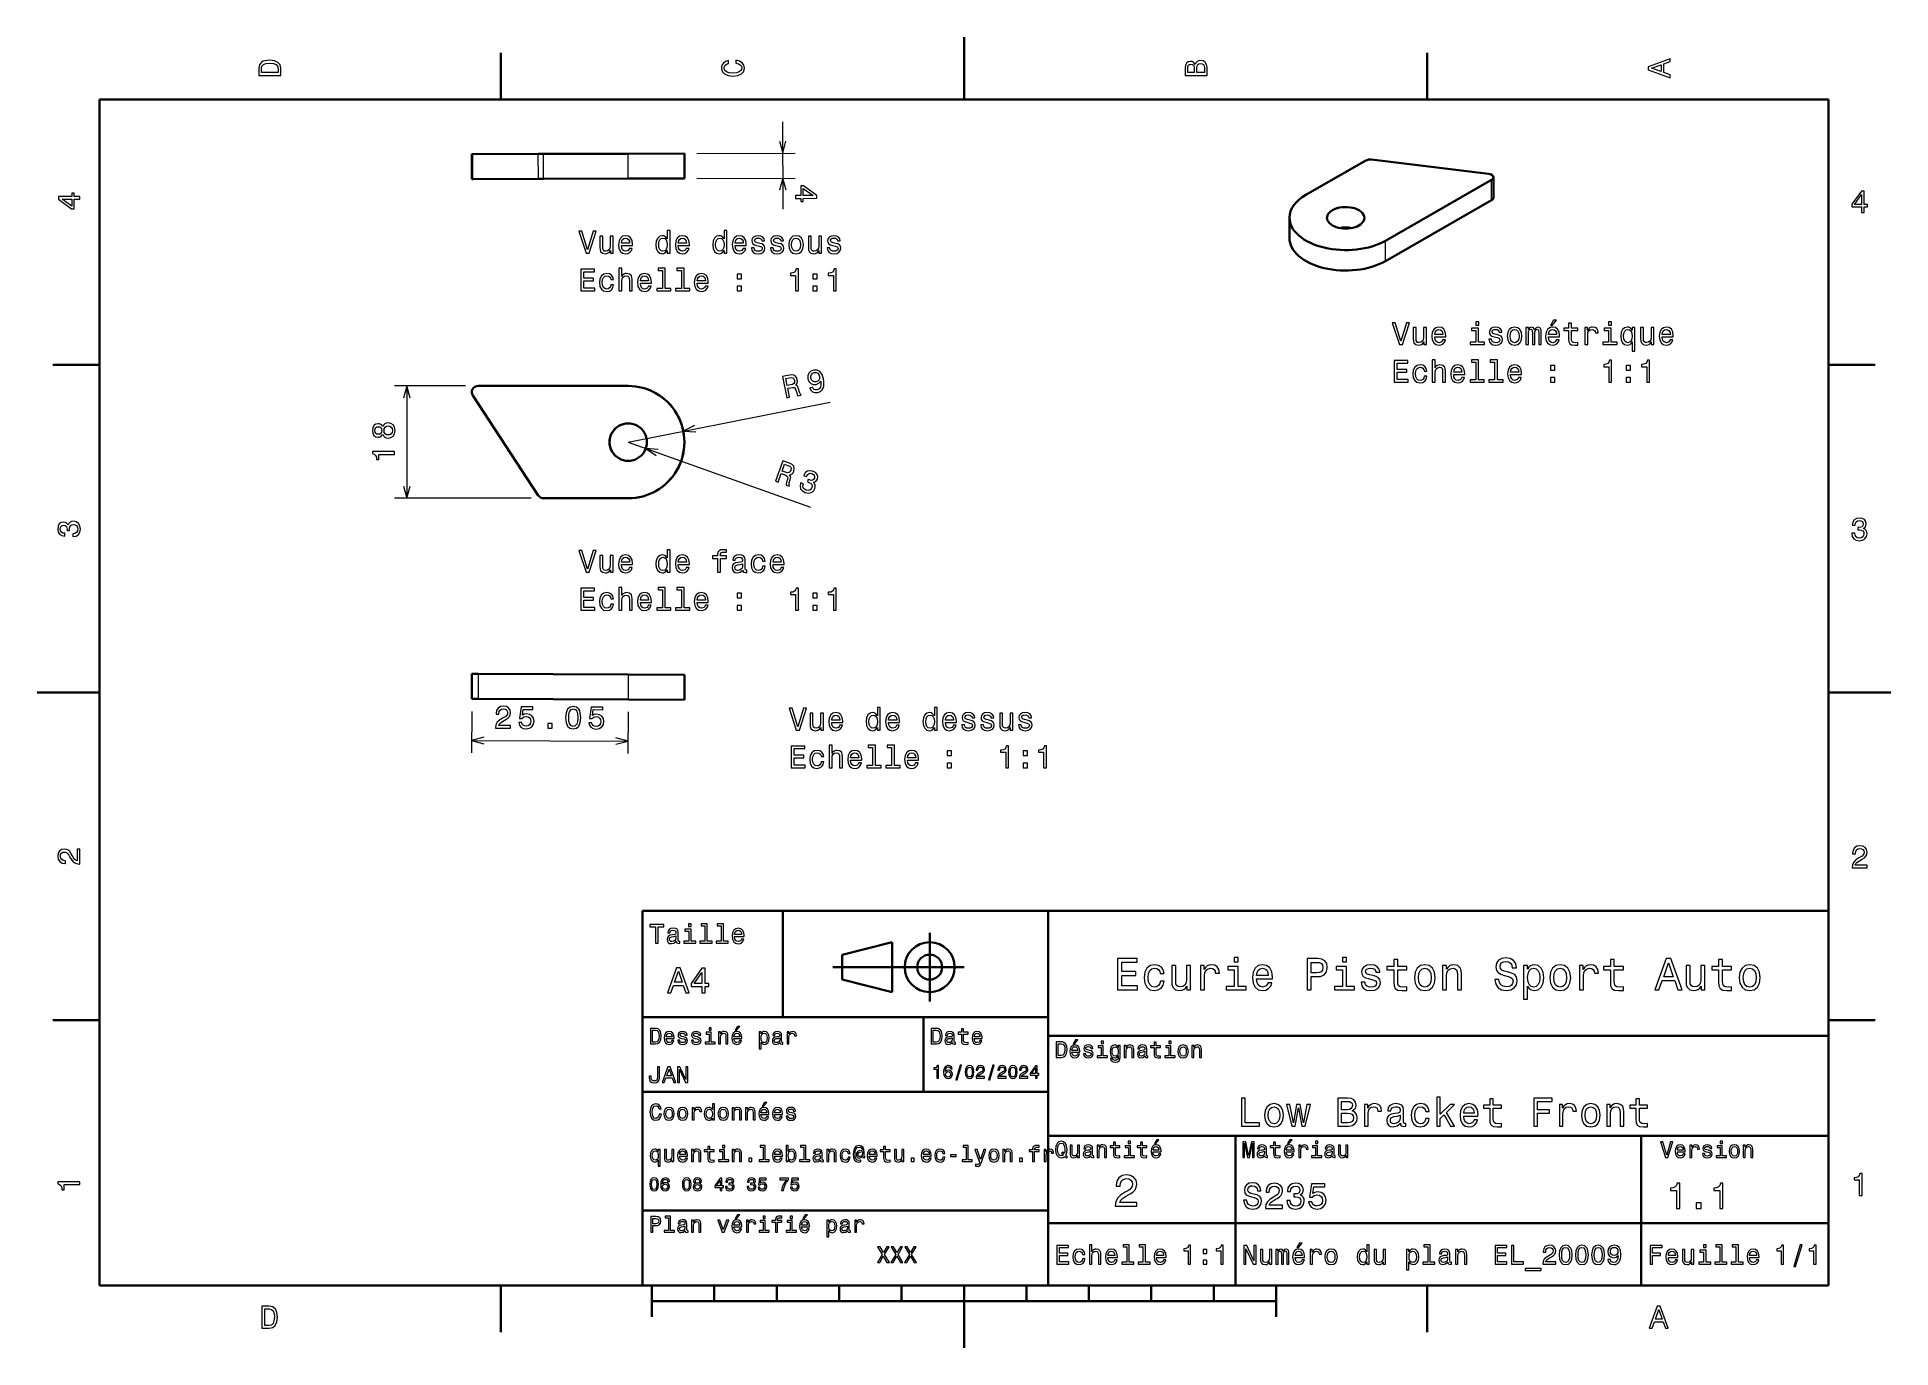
# Model space of a CAD drawing. Extents: x 0 to 297, y 0 to 210.
import ezdxf

# ---------------------------------------------------------------- set-up
doc = ezdxf.new("R2010")
doc.units = 0

msp = doc.modelspace()

# ---------------------------------------------------------------- linework, layer by layer
at = {"color": 7, "lineweight": 35, "ltscale": 0.25}
for p, q in [((148.5, 200), (148.5, 210)), ((10, 105), (0, 105)), ((287, 105), (297, 105)), ((192, 10), (192, 20)), ((148.5, 10), (148.5, 0))]:
    msp.add_line(p, q, dxfattribs=at)
at = {"color": 7, "lineweight": 35, "ltscale": 0.1875}
for p, q in [((74.300003, 200), (74.300003, 207.5)), ((222.699997, 200), (222.699997, 207.5)), ((10, 157.5), (2.5, 157.5)), ((287, 157.5), (294.5, 157.5)), ((10, 52.5), (2.5, 52.5)), ((287, 52.5), (294.5, 52.5)), ((74.300003, 10), (74.300003, 2.5)), ((222.699997, 10), (222.699997, 2.5))]:
    msp.add_line(p, q, dxfattribs=at)
at = {"color": 7, "lineweight": 35}
for p, q in [((287, 200), (10, 200)), ((10, 200), (10, 10)), ((287, 10), (287, 200)), ((94.696289, 154.113068), (70.646729, 154.109314)), ((94.709961, 107.882339), (70.6604, 107.964645)), ((94.696289, 103.882355), (70.646729, 103.964661)), ((97, 10), (97, 70)), ((97, 70), (287, 70)), ((162, 10), (162, 70)), ((287, 70), (287, 10)), ((127.5, 61), (148.5, 61)), ((97, 53), (162, 53)), ((162, 50), (287, 50)), ((97, 41), (162, 41)), ((162, 34), (287, 34)), ((257, 10), (257, 34)), ((97, 22), (162, 22)), ((162, 20), (287, 20)), ((10, 10), (287, 10)), ((97, 10), (287, 10)), ((98.5, 7.5), (198.5, 7.5))]:
    msp.add_line(p, q, dxfattribs=at)
at = {"color": 7, "lineweight": 13, "ltscale": 0.350001}
msp.add_line((119.444214, 196.405899), (119.492065, 182.40596), dxfattribs=at)
at = {"color": 7, "lineweight": 35, "ltscale": 0.004095}
for p, q in [((69.810669, 191.236008), (69.646851, 191.235458)), ((69.824341, 187.236038), (69.660522, 187.235474))]:
    msp.add_line(p, q, dxfattribs=at)
at = {"color": 7, "lineweight": 35, "ltscale": 0.1}
for p, q in [((69.660522, 187.235474), (69.646851, 191.235458)), ((103.711304, 187.35199), (103.697632, 191.351974)), ((69.660522, 107.968063), (69.646851, 103.968079)), ((103.711304, 107.851547), (103.697632, 103.851563)), ((129, 59), (129, 63))]:
    msp.add_line(p, q, dxfattribs=at)
at = {"color": 7, "lineweight": 35, "ltscale": 0.262337}
msp.add_line((69.810669, 191.236008), (80.304077, 191.271927), dxfattribs=at)
at = {"color": 7, "lineweight": 13, "ltscale": 0.1}
for p, q in [((69.824341, 187.236038), (69.810669, 191.236008)), ((80.317871, 187.271942), (80.304077, 191.271927)), ((81.154175, 187.274796), (81.140503, 191.274765)), ((94.712769, 187.321198), (94.699097, 191.321182)), ((70.6604, 107.964645), (70.646729, 103.964661)), ((94.709961, 107.882339), (94.696289, 103.882355))]:
    msp.add_line(p, q, dxfattribs=at)
at = {"color": 7, "lineweight": 35, "ltscale": 0.020911}
msp.add_line((81.140503, 191.274765), (80.304077, 191.271927), dxfattribs=at)
at = {"color": 7, "lineweight": 35, "ltscale": 0.338967}
for p, q in [((94.699097, 191.321182), (81.140503, 191.274765)), ((94.712769, 187.321198), (81.154175, 187.274796))]:
    msp.add_line(p, q, dxfattribs=at)
at = {"color": 7, "lineweight": 35, "ltscale": 0.224965}
for p, q in [((103.697632, 191.351974), (94.699097, 191.321182)), ((103.711304, 187.35199), (94.712769, 187.321198))]:
    msp.add_line(p, q, dxfattribs=at)
at = {"color": 7, "lineweight": 13, "ltscale": 0.394094}
for p, q in [((105.697632, 191.35881), (121.461304, 191.412766)), ((105.711304, 187.358841), (121.474976, 187.412796))]:
    msp.add_line(p, q, dxfattribs=at)
at = {"color": 7, "lineweight": 35, "ltscale": 0.27627}
msp.add_line((203.287964, 184.720886), (212.87384, 190.219177), dxfattribs=at)
at = {"color": 7, "lineweight": 35, "ltscale": 0.47176}
msp.add_line((232.51709, 188.097229), (213.784546, 190.373901), dxfattribs=at)
at = {"color": 7, "lineweight": 35, "ltscale": 0.26234}
msp.add_line((69.824341, 187.236038), (80.317871, 187.271942), dxfattribs=at)
at = {"color": 7, "lineweight": 35, "ltscale": 0.020908}
msp.add_line((81.154175, 187.274796), (80.317871, 187.271942), dxfattribs=at)
at = {"color": 7, "lineweight": 35, "ltscale": 0.490035}
msp.add_line((216.017822, 177.373596), (233.020874, 187.126099), dxfattribs=at)
at = {"color": 7, "lineweight": 13, "ltscale": 0.081789}
msp.add_line((233.011108, 183.854553), (233.020874, 187.126099), dxfattribs=at)
at = {"color": 7, "lineweight": 35, "ltscale": 0.081789}
for p, q in [((233.303955, 184.259766), (233.313599, 187.531311)), ((200.643311, 177.80249), (200.652954, 181.074036))]:
    msp.add_line(p, q, dxfattribs=at)
at = {"color": 7, "lineweight": 35, "ltscale": 0.490033}
msp.add_line((216.008179, 174.10199), (233.011108, 183.854553), dxfattribs=at)
at = {"color": 7, "lineweight": 13, "ltscale": 0.081791}
msp.add_line((216.008179, 174.10199), (216.017822, 177.373596), dxfattribs=at)
at = {"color": 7, "lineweight": 13, "ltscale": 0.285144}
msp.add_line((68.646729, 154.108994), (57.240967, 154.107224), dxfattribs=at)
at = {"color": 7, "lineweight": 13, "ltscale": 0.45}
msp.add_line((59.240967, 154.107529), (59.243774, 136.107529), dxfattribs=at)
at = {"color": 7, "lineweight": 35, "ltscale": 0.478317}
msp.add_line((69.810669, 152.560852), (80.304077, 136.562485), dxfattribs=at)
at = {"color": 7, "lineweight": 35, "ltscale": 0.000342}
for p, q in [((94.709961, 154.113068), (94.696289, 154.113068)), ((94.712769, 136.113068), (94.699097, 136.113068))]:
    msp.add_line(p, q, dxfattribs=at)
at = {"color": 7, "lineweight": 13}
for p, q in [((94.697632, 145.113068), (127.039795, 151.536987)), ((94.697632, 145.113068), (123.913574, 134.715057)), ((79.140503, 136.110641), (57.243774, 136.107224)), ((69.624023, 97.309235), (94.673462, 97.223511))]:
    msp.add_line(p, q, dxfattribs=at)
at = {"color": 7, "lineweight": 35, "ltscale": 0.338965}
msp.add_line((94.699097, 136.113068), (81.140503, 136.110947), dxfattribs=at)
at = {"color": 7, "lineweight": 35, "ltscale": 0.024997}
for p, q in [((69.660522, 107.968063), (70.6604, 107.964645)), ((69.646851, 103.968079), (70.646729, 103.964661))]:
    msp.add_line(p, q, dxfattribs=at)
at = {"color": 7, "lineweight": 35, "ltscale": 0.225035}
for p, q in [((94.709961, 107.882339), (103.711304, 107.851547)), ((94.696289, 103.882355), (103.697632, 103.851563))]:
    msp.add_line(p, q, dxfattribs=at)
at = {"color": 7, "lineweight": 13, "ltscale": 0.166472}
for p, q in [((69.640015, 101.968109), (69.617188, 95.309265)), ((94.689453, 101.882385), (94.666626, 95.223541))]:
    msp.add_line(p, q, dxfattribs=at)
at = {"color": 7, "lineweight": 35, "ltscale": 0.425}
msp.add_line((119.5, 53), (119.5, 70), dxfattribs=at)
at = {"color": 7, "lineweight": 35, "ltscale": 0.275}
msp.add_line((143, 55.5), (143, 66.5), dxfattribs=at)
at = {"color": 7, "lineweight": 35, "ltscale": 0.206155}
for p, q in [((129, 63), (137, 65)), ((137, 57), (129, 59))]:
    msp.add_line(p, q, dxfattribs=at)
at = {"color": 7, "lineweight": 35, "ltscale": 0.2}
msp.add_line((137, 65), (137, 57), dxfattribs=at)
at = {"color": 7, "lineweight": 35, "ltscale": 0.3}
msp.add_line((142, 41), (142, 53), dxfattribs=at)
at = {"color": 7, "lineweight": 35, "ltscale": 0.35}
msp.add_line((192, 20), (192, 34), dxfattribs=at)
at = {"color": 7, "lineweight": 35, "ltscale": 0.125}
for p, q in [((98.5, 10), (98.5, 5)), ((198.5, 10), (198.5, 5))]:
    msp.add_line(p, q, dxfattribs=at)
at = {"color": 7, "lineweight": 35, "ltscale": 0.0625}
for p, q in [((108.5, 10), (108.5, 7.5)), ((118.5, 10), (118.5, 7.5)), ((128.5, 10), (128.5, 7.5)), ((138.5, 10), (138.5, 7.5)), ((158.5, 10), (158.5, 7.5)), ((168.5, 10), (168.5, 7.5)), ((178.5, 10), (178.5, 7.5)), ((188.5, 10), (188.5, 7.5))]:
    msp.add_line(p, q, dxfattribs=at)
at = {"color": 7, "lineweight": 13}
for points in [[(35.533215, 204.994965), (35.533215, 203.829971), (39.033215, 203.829971), (39.033215, 204.994965), (38.922264, 205.544678), (38.584366, 205.953171), (38.034657, 206.205338), (37.283215, 206.296112), (36.516644, 206.215424), (36.21405, 206.114563), (35.971977, 205.973343), (35.644165, 205.56485), (35.563473, 205.297562)], [(35.951801, 204.959656), (36.027451, 205.342941), (36.259438, 205.605194), (36.672985, 205.761536), (37.283215, 205.811966), (37.873272, 205.756485), (38.286816, 205.600143), (38.533936, 205.332855), (38.614628, 204.959656), (38.614628, 204.298996), (35.951801, 204.298996)], [(111.93206, 205.817017), (112.35569, 205.716141), (112.658287, 205.549713), (112.844887, 205.317734), (112.905403, 205.045395), (112.814629, 204.71759), (112.54229, 204.460388), (112.098488, 204.28891), (111.483215, 204.233429), (110.872986, 204.28891), (110.424141, 204.455338), (110.151802, 204.71254), (110.055984, 205.045395), (110.106415, 205.287476), (110.247627, 205.494247), (110.474571, 205.655624), (110.787247, 205.766571), (110.787247, 206.245682), (110.308144, 206.094391), (109.94503, 205.832138), (109.718086, 205.474075), (109.637398, 205.045395), (109.763474, 204.510818), (110.116501, 204.10231), (110.696472, 203.840057), (111.483215, 203.749283), (112.269958, 203.840057), (112.84993, 204.10231), (113.208, 204.510818), (113.329041, 205.045395), (113.233215, 205.51442), (112.965927, 205.892654), (112.527161, 206.159943), (111.93206, 206.301163)], [(185.542007, 205.630417), (185.249496, 205.983429), (185.052811, 206.074219), (184.81073, 206.104477), (184.432495, 206.03891), (184.160156, 205.842224), (183.993729, 205.524506), (183.933212, 205.080704), (183.933212, 203.835022), (187.433212, 203.835022), (187.433212, 205.151306), (187.36261, 205.620331), (187.155838, 205.968307), (186.828018, 206.185165), (186.384216, 206.260818), (186.08667, 206.215424), (185.839554, 206.094391), (185.65799, 205.897705)], [(185.385666, 204.984879), (185.385666, 204.298996), (184.351807, 204.298996), (184.351807, 205.025223), (184.382065, 205.297562), (184.472839, 205.489197), (184.629181, 205.605194), (184.86116, 205.645538), (185.093155, 205.600143), (185.254532, 205.479111), (185.355408, 205.272339)], [(187.014618, 205.095825), (187.014618, 204.298996), (185.809296, 204.298996), (185.809296, 205.050446), (185.844589, 205.368164), (185.9505, 205.595108), (186.132065, 205.731277), (186.394302, 205.776657), (186.671692, 205.731277), (186.863327, 205.605194), (186.979324, 205.393372)], [(261.633209, 203.466858), (261.633209, 203.930847), (260.604401, 204.298996), (260.604401, 205.695969), (261.633209, 206.064133), (261.633209, 206.538193), (258.128174, 205.257217), (258.128174, 204.742798)], [(260.17572, 204.460388), (258.632477, 205), (260.17572, 205.539627)], [(6.833213, 184.02739), (6.833213, 184.481277), (5.965778, 184.481277), (5.965778, 184.98056), (5.56232, 184.98056), (5.56232, 184.481277), (3.408862, 184.481277), (3.408862, 184.022339), (5.521974, 182.489197), (5.965778, 182.489197), (5.965778, 184.02739)], [(121.484497, 184.613663), (121.486084, 184.159775), (122.353516, 184.16275), (122.355225, 183.663467), (122.758667, 183.664856), (122.756958, 184.164124), (124.9104, 184.171494), (124.908813, 184.630432), (122.790527, 186.156326), (122.34668, 186.1548), (122.351929, 184.616638)], [(122.751587, 185.732559), (124.323853, 184.623383), (122.755371, 184.618011)], [(292.277374, 181.916794), (292.731262, 181.916794), (292.731262, 182.784225), (293.23056, 182.784225), (293.23056, 183.187683), (292.731262, 183.187683), (292.731262, 185.341141), (292.272339, 185.341141), (290.739197, 183.228027), (290.739197, 182.784225), (292.277374, 182.784225)], [(291.162842, 183.187683), (292.277374, 184.756134), (292.277374, 183.187683)], [(5.56232, 182.912827), (3.993876, 184.02739), (5.56232, 184.02739)], [(89.074608, 178.883896), (88.19709, 175.903336), (87.29435, 178.883896), (86.815247, 178.883896), (87.944931, 175.378845), (88.449249, 175.378845), (89.553719, 178.883896)], [(100.961502, 175.79744), (100.961502, 175.378845), (101.405304, 175.378845), (101.405304, 178.999878), (100.966537, 178.999878), (100.966537, 177.673508), (100.628647, 178.056793), (100.421875, 178.147583), (100.184845, 178.182877), (99.756165, 178.082016), (99.423317, 177.799591), (99.206451, 177.345703), (99.130806, 176.735474), (99.206451, 176.125244), (99.423317, 175.666306), (99.756165, 175.378845), (100.184845, 175.28302), (100.421875, 175.318329), (100.63369, 175.409103)], [(110.069565, 175.79744), (110.069565, 175.378845), (110.513374, 175.378845), (110.513374, 178.999878), (110.074615, 178.999878), (110.074615, 177.673508), (109.736717, 178.056793), (109.529945, 178.147583), (109.292908, 178.182877), (108.864235, 178.082016), (108.531387, 177.799591), (108.314529, 177.345703), (108.238876, 176.735474), (108.314529, 176.125244), (108.531387, 175.666306), (108.864235, 175.378845), (109.292908, 175.28302), (109.529945, 175.318329), (109.74176, 175.409103)], [(92.277061, 178.087051), (91.833252, 178.087051), (91.833252, 176.523651), (91.782822, 176.160553), (91.636566, 175.8983), (91.409622, 175.736908), (91.112076, 175.686478), (90.875046, 175.726822), (90.723747, 175.84787), (90.638008, 176.054642), (90.617836, 176.347137), (90.617836, 178.087051), (90.174034, 178.087051), (90.174034, 176.306793), (90.189163, 175.94873), (90.284988, 175.651184), (90.577492, 175.378845), (91.046509, 175.28302), (91.298676, 175.318329), (91.515533, 175.409103), (91.702133, 175.565445), (91.853432, 175.792389), (91.853432, 175.378845), (92.277061, 175.378845)], [(93.613518, 176.604355), (95.388733, 176.604355), (95.393776, 176.811127), (95.31308, 177.391098), (95.091179, 177.824814), (94.738159, 178.087051), (94.269135, 178.182877), (93.810204, 178.082016), (93.457176, 177.799591), (93.230232, 177.340668), (93.149536, 176.735474), (93.225189, 176.115158), (93.452133, 175.66127), (93.800117, 175.378845), (94.254005, 175.28302), (94.647377, 175.348587), (94.970146, 175.52005), (95.207176, 175.792389), (95.343346, 176.155502), (94.904579, 176.155502), (94.813805, 175.953766), (94.682678, 175.802475), (94.309479, 175.681442), (94.022018, 175.736908), (93.805161, 175.913422), (93.663948, 176.200897), (93.613518, 176.589218)], [(93.613518, 176.977554), (93.668991, 177.325531), (93.805161, 177.582733), (94.011932, 177.739075), (94.284264, 177.794556), (94.551559, 177.739075), (94.758331, 177.582733), (94.884407, 177.325531), (94.929794, 176.977554)], [(100.26049, 177.78447), (100.552994, 177.713867), (100.774902, 177.517181), (100.906021, 177.189362), (100.956451, 176.735474), (100.906021, 176.276535), (100.774902, 175.94873), (100.552994, 175.746994), (100.26049, 175.681442), (99.983109, 175.746994), (99.771294, 175.94873), (99.630089, 176.281586), (99.584694, 176.735474), (99.630089, 177.184326), (99.771294, 177.512131), (99.983109, 177.713867)], [(102.721588, 176.604355), (104.496803, 176.604355), (104.501846, 176.811127), (104.42115, 177.391098), (104.199249, 177.824814), (103.846222, 178.087051), (103.377205, 178.182877), (102.918274, 178.082016), (102.565247, 177.799591), (102.338303, 177.340668), (102.257607, 176.735474), (102.33326, 176.115158), (102.560204, 175.66127), (102.908188, 175.378845), (103.362076, 175.28302), (103.755447, 175.348587), (104.078217, 175.52005), (104.315247, 175.792389), (104.451416, 176.155502), (104.01265, 176.155502), (103.921875, 175.953766), (103.790749, 175.802475), (103.417549, 175.681442), (103.130089, 175.736908), (102.913223, 175.913422), (102.772018, 176.200897), (102.721588, 176.589218)], [(102.721588, 176.977554), (102.777061, 177.325531), (102.913223, 177.582733), (103.119995, 177.739075), (103.392334, 177.794556), (103.659622, 177.739075), (103.866394, 177.582733), (103.992477, 177.325531), (104.037865, 176.977554)], [(109.368561, 177.78447), (109.661072, 177.713867), (109.882965, 177.517181), (110.014091, 177.189362), (110.064529, 176.735474), (110.014091, 176.276535), (109.882965, 175.94873), (109.661072, 175.746994), (109.368561, 175.681442), (109.091187, 175.746994), (108.879364, 175.94873), (108.738159, 176.281586), (108.692764, 176.735474), (108.738159, 177.184326), (108.879364, 177.512131), (109.091187, 177.713867)], [(111.829651, 176.604355), (113.604874, 176.604355), (113.609909, 176.811127), (113.529221, 177.391098), (113.30732, 177.824814), (112.954292, 178.087051), (112.485275, 178.182877), (112.026337, 178.082016), (111.673317, 177.799591), (111.446365, 177.340668), (111.365677, 176.735474), (111.44133, 176.115158), (111.668274, 175.66127), (112.016251, 175.378845), (112.470146, 175.28302), (112.863518, 175.348587), (113.186279, 175.52005), (113.423317, 175.792389), (113.559479, 176.155502), (113.12072, 176.155502), (113.029938, 175.953766), (112.898819, 175.802475), (112.52562, 175.681442), (112.238159, 175.736908), (112.021301, 175.913422), (111.880089, 176.200897), (111.829651, 176.589218)], [(111.829651, 176.977554), (111.885132, 177.325531), (112.021301, 177.582733), (112.228073, 177.739075), (112.500404, 177.794556), (112.767693, 177.739075), (112.974464, 177.582733), (113.100548, 177.325531), (113.145935, 176.977554)], [(115.803719, 176.957382), (115.375046, 177.058243), (115.05732, 177.17424), (114.951416, 177.41127), (114.981674, 177.577698), (115.087578, 177.69873), (115.259048, 177.774384), (115.506165, 177.804642), (115.743195, 177.774384), (115.929794, 177.683594), (116.050835, 177.54744), (116.101265, 177.365875), (116.534988, 177.365875), (116.534988, 177.375961), (116.459335, 177.703766), (116.252563, 177.960983), (115.929794, 178.12236), (115.506165, 178.182877), (115.077492, 178.12236), (114.764816, 177.955933), (114.56813, 177.708817), (114.507607, 177.396133), (114.552994, 177.093536), (114.694206, 176.881729), (114.926193, 176.730423), (115.264091, 176.624527), (115.758331, 176.503479), (116.060921, 176.377411), (116.141617, 176.276535), (116.171875, 176.125244), (116.12648, 175.938644), (116.005447, 175.79744), (115.808762, 175.70665), (115.546509, 175.676392), (115.269135, 175.70665), (115.067406, 175.812561), (114.931236, 175.984039), (114.875763, 176.221069), (114.44709, 176.221069), (114.517693, 175.817612), (114.724464, 175.525101), (115.052277, 175.348587), (115.506165, 175.28302), (115.980232, 175.348587), (116.328217, 175.525101), (116.540024, 175.807526), (116.615677, 176.175674), (116.560204, 176.493393), (116.403862, 176.710251), (116.146652, 176.851471)], [(118.839737, 176.957382), (118.411064, 177.058243), (118.093338, 177.17424), (117.987434, 177.41127), (118.017693, 177.577698), (118.123596, 177.69873), (118.295074, 177.774384), (118.542191, 177.804642), (118.779221, 177.774384), (118.96582, 177.683594), (119.086853, 177.54744), (119.137291, 177.365875), (119.571007, 177.365875), (119.571007, 177.375961), (119.495361, 177.703766), (119.288589, 177.960983), (118.96582, 178.12236), (118.542191, 178.182877), (118.11351, 178.12236), (117.800835, 177.955933), (117.604149, 177.708817), (117.543625, 177.396133), (117.58902, 177.093536), (117.730225, 176.881729), (117.962219, 176.730423), (118.30011, 176.624527), (118.79435, 176.503479), (119.096939, 176.377411), (119.177635, 176.276535), (119.207893, 176.125244), (119.162506, 175.938644), (119.041473, 175.79744), (118.844788, 175.70665), (118.582535, 175.676392), (118.305161, 175.70665), (118.103424, 175.812561), (117.967262, 175.984039), (117.911789, 176.221069), (117.483109, 176.221069), (117.553719, 175.817612), (117.76049, 175.525101), (118.088303, 175.348587), (118.542191, 175.28302), (119.016251, 175.348587), (119.364235, 175.525101), (119.57605, 175.807526), (119.651703, 176.175674), (119.596222, 176.493393), (119.43988, 176.710251), (119.182678, 176.851471)], [(120.418274, 176.730423), (120.498962, 176.115158), (120.730949, 175.66127), (121.099106, 175.378845), (121.593338, 175.28302), (122.082535, 175.378845), (122.450684, 175.656219), (122.682678, 176.110107), (122.768417, 176.730423), (122.682678, 177.345703), (122.450684, 177.804642), (122.082535, 178.082016), (121.593338, 178.182877), (121.099106, 178.082016), (120.730949, 177.799591), (120.498962, 177.345703)], [(120.872162, 176.735474), (120.917549, 177.189362), (121.058762, 177.517181), (121.285706, 177.718903), (121.593338, 177.789505), (121.895935, 177.718903), (122.122879, 177.522217), (122.264091, 177.189362), (122.314522, 176.735474), (122.264091, 176.276535), (122.122879, 175.94368), (121.895935, 175.741959), (121.593338, 175.676392), (121.285706, 175.741959), (121.058762, 175.94368), (120.917549, 176.276535)], [(125.673309, 178.087051), (125.229507, 178.087051), (125.229507, 176.523651), (125.179077, 176.160553), (125.032822, 175.8983), (124.805878, 175.736908), (124.508324, 175.686478), (124.271294, 175.726822), (124.119995, 175.84787), (124.034256, 176.054642), (124.014084, 176.347137), (124.014084, 178.087051), (123.570282, 178.087051), (123.570282, 176.306793), (123.585419, 175.94873), (123.681236, 175.651184), (123.97374, 175.378845), (124.442764, 175.28302), (124.694923, 175.318329), (124.911789, 175.409103), (125.098381, 175.565445), (125.24968, 175.792389), (125.24968, 175.378845), (125.673309, 175.378845)], [(127.947807, 176.957382), (127.519135, 177.058243), (127.201408, 177.17424), (127.095505, 177.41127), (127.125763, 177.577698), (127.231667, 177.69873), (127.403137, 177.774384), (127.650253, 177.804642), (127.887283, 177.774384), (128.073883, 177.683594), (128.194916, 177.54744), (128.245361, 177.365875), (128.679077, 177.365875), (128.679077, 177.375961), (128.603424, 177.703766), (128.396652, 177.960983), (128.073883, 178.12236), (127.650253, 178.182877), (127.221581, 178.12236), (126.908905, 177.955933), (126.712219, 177.708817), (126.651695, 177.396133), (126.697083, 177.093536), (126.838295, 176.881729), (127.070282, 176.730423), (127.40818, 176.624527), (127.90242, 176.503479), (128.205017, 176.377411), (128.285706, 176.276535), (128.315964, 176.125244), (128.270569, 175.938644), (128.149536, 175.79744), (127.95285, 175.70665), (127.690598, 175.676392), (127.413223, 175.70665), (127.211494, 175.812561), (127.075333, 175.984039), (127.019852, 176.221069), (126.591179, 176.221069), (126.661781, 175.817612), (126.868553, 175.525101), (127.196365, 175.348587), (127.650253, 175.28302), (128.124313, 175.348587), (128.472305, 175.525101), (128.684113, 175.807526), (128.759766, 176.175674), (128.704285, 176.493393), (128.547943, 176.710251), (128.290741, 176.851471)], [(87.138008, 169.332016), (89.357033, 169.332016), (89.357033, 169.755646), (87.60199, 169.755646), (87.60199, 170.940811), (89.16539, 170.940811), (89.16539, 171.35939), (87.60199, 171.35939), (87.60199, 172.408386), (89.316689, 172.408386), (89.316689, 172.832016), (87.138008, 172.832016)], [(93.225189, 169.332016), (93.668991, 169.332016), (93.668991, 170.895416), (93.714378, 171.253479), (93.860634, 171.515732), (94.087578, 171.677124), (94.390175, 171.73764), (94.632248, 171.68721), (94.783546, 171.551041), (94.859192, 171.324097), (94.884407, 171.0215), (94.884407, 169.332016), (95.328217, 169.332016), (95.328217, 171.112274), (95.308037, 171.470337), (95.217262, 171.767899), (94.919708, 172.040222), (94.455734, 172.136047), (94.203575, 172.100754), (93.986717, 172.004929), (93.805161, 171.853622), (93.668991, 171.646851), (93.668991, 172.953049), (93.225189, 172.953049)], [(100.179794, 172.579849), (100.179794, 169.705215), (99.266975, 169.705215), (99.266975, 169.332016), (101.53138, 169.332016), (101.53138, 169.705215), (100.623604, 169.705215), (100.623604, 172.953049), (99.483833, 172.953049), (99.483833, 172.579849)], [(103.21582, 172.579849), (103.21582, 169.705215), (102.302994, 169.705215), (102.302994, 169.332016), (104.567406, 169.332016), (104.567406, 169.705215), (103.659622, 169.705215), (103.659622, 172.953049), (102.519852, 172.953049), (102.519852, 172.579849)], [(121.502563, 169.332016), (121.961494, 169.332016), (121.961494, 172.857239), (121.618561, 172.857239), (121.527779, 172.549591), (121.346222, 172.342819), (121.068848, 172.221786), (120.685562, 172.181442), (120.685562, 171.823364), (121.502563, 171.823364)], [(127.574608, 169.332016), (128.033539, 169.332016), (128.033539, 172.857239), (127.690598, 172.857239), (127.599823, 172.549591), (127.418266, 172.342819), (127.140884, 172.221786), (126.757599, 172.181442), (126.757599, 171.823364), (127.574608, 171.823364)], [(91.913948, 171.142532), (92.352707, 171.142532), (92.261932, 171.54599), (92.045074, 171.863724), (91.707176, 172.06041), (91.268417, 172.136047), (90.784264, 172.035187), (90.416107, 171.752762), (90.18412, 171.293839), (90.103432, 170.678558), (90.179077, 170.068329), (90.406021, 169.614441), (90.764091, 169.332016), (91.253288, 169.236191), (91.687004, 169.311844), (92.024902, 169.523651), (92.256889, 169.856506), (92.35775, 170.300308), (91.93412, 170.300308), (91.858475, 170.017899), (91.717262, 169.806076), (91.515533, 169.674957), (91.268417, 169.634613), (90.960777, 169.700165), (90.738876, 169.901901), (90.602707, 170.229706), (90.55732, 170.693695), (90.602707, 171.147583), (90.743919, 171.475388), (90.970863, 171.677124), (91.268417, 171.747726), (91.530663, 171.702332), (91.727348, 171.586334), (91.858475, 171.394699)], [(96.649536, 170.557526), (98.424759, 170.557526), (98.429794, 170.764297), (98.349106, 171.344269), (98.127205, 171.777985), (97.774178, 172.040222), (97.305161, 172.136047), (96.846222, 172.035187), (96.493195, 171.752762), (96.266251, 171.293839), (96.185562, 170.688644), (96.261208, 170.068329), (96.488159, 169.614441), (96.836136, 169.332016), (97.290031, 169.236191), (97.683403, 169.301758), (98.006165, 169.473221), (98.243195, 169.74556), (98.379364, 170.108673), (97.940605, 170.108673), (97.849823, 169.906937), (97.718704, 169.755646), (97.345505, 169.634613), (97.058037, 169.690079), (96.841179, 169.866592), (96.699974, 170.154068), (96.649536, 170.542389)], [(96.649536, 170.930725), (96.705017, 171.278702), (96.841179, 171.535904), (97.047951, 171.692245), (97.32029, 171.747726), (97.587578, 171.692245), (97.79435, 171.535904), (97.920433, 171.278702), (97.96582, 170.930725)], [(105.757607, 170.557526), (107.532822, 170.557526), (107.537865, 170.764297), (107.457176, 171.344269), (107.235275, 171.777985), (106.882248, 172.040222), (106.413223, 172.136047), (105.954292, 172.035187), (105.601273, 171.752762), (105.374321, 171.293839), (105.293633, 170.688644), (105.369278, 170.068329), (105.596222, 169.614441), (105.944206, 169.332016), (106.398102, 169.236191), (106.791473, 169.301758), (107.114235, 169.473221), (107.351273, 169.74556), (107.487434, 170.108673), (107.048676, 170.108673), (106.957893, 169.906937), (106.826775, 169.755646), (106.453575, 169.634613), (106.166107, 169.690079), (105.949249, 169.866592), (105.808044, 170.154068), (105.757607, 170.542389)], [(105.757607, 170.930725), (105.81308, 171.278702), (105.949249, 171.535904), (106.156021, 171.692245), (106.42836, 171.747726), (106.695648, 171.692245), (106.90242, 171.535904), (107.028503, 171.278702), (107.073891, 170.930725)], [(112.137291, 171.288788), (112.833252, 171.288788), (112.833252, 172.040222), (112.137291, 172.040222)], [(112.137291, 169.332016), (112.833252, 169.332016), (112.833252, 170.08345), (112.137291, 170.08345)], [(124.28138, 171.288788), (124.977341, 171.288788), (124.977341, 172.040222), (124.28138, 172.040222)], [(124.28138, 169.332016), (124.977341, 169.332016), (124.977341, 170.08345), (124.28138, 170.08345)], [(219.373932, 164.245712), (218.496399, 161.265152), (217.593674, 164.245712), (217.114563, 164.245712), (218.244247, 160.740662), (218.748566, 160.740662), (219.853027, 164.245712)], [(222.57637, 163.448868), (222.132568, 163.448868), (222.132568, 161.885468), (222.082138, 161.522369), (221.935883, 161.260117), (221.708939, 161.098724), (221.411392, 161.048294), (221.174362, 161.088638), (221.023056, 161.209686), (220.937332, 161.416458), (220.91716, 161.708954), (220.91716, 163.448868), (220.473358, 163.448868), (220.473358, 161.66861), (220.48848, 161.310547), (220.584305, 161.013), (220.876816, 160.740662), (221.345825, 160.644836), (221.597992, 160.680145), (221.81485, 160.77092), (222.00145, 160.927261), (222.15274, 161.154205), (222.15274, 160.740662), (222.57637, 160.740662)], [(223.912827, 161.966171), (225.688049, 161.966171), (225.693085, 162.172943), (225.612396, 162.752914), (225.390503, 163.18663), (225.037476, 163.448868), (224.568451, 163.544693), (224.109512, 163.443832), (223.756485, 163.161407), (223.529541, 162.702484), (223.448853, 162.09729), (223.524506, 161.476974), (223.75145, 161.023087), (224.099426, 160.740662), (224.553314, 160.644836), (224.946686, 160.710403), (225.269455, 160.881866), (225.506485, 161.154205), (225.642654, 161.517319), (225.203903, 161.517319), (225.113113, 161.315582), (224.981995, 161.164291), (224.608795, 161.043259), (224.321335, 161.098724), (224.104477, 161.275238), (223.963257, 161.562714), (223.912827, 161.951035)], [(230.953171, 161.113861), (230.953171, 163.358093), (229.813416, 163.358093), (229.813416, 162.979858), (230.509369, 162.979858), (230.509369, 161.113861), (229.601593, 161.113861), (229.601593, 160.740662), (231.871048, 160.740662), (231.871048, 161.113861)], [(230.968307, 164.361694), (230.499283, 164.361694), (230.499283, 163.857376), (230.968307, 163.857376)], [(233.958939, 162.319199), (233.530273, 162.420059), (233.21254, 162.536057), (233.106628, 162.773087), (233.136902, 162.939514), (233.242798, 163.060547), (233.414276, 163.1362), (233.661392, 163.166458), (233.898422, 163.1362), (234.085022, 163.04541), (234.206055, 162.909256), (234.2565, 162.727692), (234.690216, 162.727692), (234.690216, 162.737778), (234.614563, 163.065582), (234.407791, 163.3228), (234.085022, 163.484177), (233.661392, 163.544693), (233.232712, 163.484177), (232.920044, 163.317749), (232.723358, 163.070633), (232.662827, 162.75795), (232.708221, 162.455353), (232.849426, 162.243546), (233.081421, 162.092239), (233.419312, 161.986343), (233.913559, 161.865295), (234.216141, 161.739227), (234.296844, 161.638351), (234.327103, 161.487061), (234.281708, 161.300461), (234.160675, 161.159256), (233.963989, 161.068466), (233.701736, 161.038208), (233.424362, 161.068466), (233.222626, 161.174377), (233.086456, 161.345856), (233.030991, 161.582886), (232.60231, 161.582886), (232.672913, 161.179428), (232.879684, 160.886917), (233.207504, 160.710403), (233.661392, 160.644836), (234.135452, 160.710403), (234.483429, 160.886917), (234.695251, 161.169342), (234.770905, 161.537491), (234.715424, 161.855209), (234.559082, 162.072067), (234.30188, 162.213287)], [(235.537476, 162.092239), (235.618164, 161.476974), (235.850159, 161.023087), (236.218307, 160.740662), (236.71254, 160.644836), (237.201736, 160.740662), (237.569885, 161.018036), (237.80188, 161.471924), (237.887619, 162.092239), (237.80188, 162.70752), (237.569885, 163.166458), (237.201736, 163.443832), (236.71254, 163.544693), (236.218307, 163.443832), (235.850159, 163.161407), (235.618164, 162.70752)], [(238.528107, 160.740662), (238.936615, 160.740662), (238.936615, 162.551178), (238.961823, 162.823517), (239.037476, 163.020203), (239.153473, 163.1362), (239.304764, 163.18158), (239.425797, 163.141235), (239.5065, 163.040375), (239.546844, 162.868896), (239.561966, 162.641953), (239.561966, 160.740662), (239.945251, 160.740662), (239.945251, 162.551178), (239.970474, 162.818466), (240.046112, 163.015152), (240.16716, 163.1362), (240.318451, 163.18158), (240.439484, 163.141235), (240.520187, 163.040375), (240.570618, 162.641953), (240.570618, 160.740662), (240.979111, 160.740662), (240.979111, 162.611694), (240.953903, 163.000031), (240.873199, 163.297577), (240.711823, 163.479141), (240.449585, 163.544693), (240.141937, 163.443832), (239.904907, 163.151321), (239.718307, 163.438782), (239.405624, 163.544693), (239.118164, 163.443832), (238.921478, 163.161407), (238.921478, 163.448868), (238.528107, 163.448868)], [(242.128967, 161.966171), (243.90419, 161.966171), (243.909225, 162.172943), (243.828537, 162.752914), (243.606628, 163.18663), (243.253616, 163.448868), (242.784592, 163.544693), (242.325653, 163.443832), (241.972626, 163.161407), (241.745682, 162.702484), (241.664993, 162.09729), (241.740646, 161.476974), (241.96759, 161.023087), (242.315567, 160.740662), (242.769455, 160.644836), (243.162827, 160.710403), (243.485596, 160.881866), (243.722626, 161.154205), (243.858795, 161.517319), (243.420044, 161.517319), (243.329254, 161.315582), (243.198135, 161.164291), (242.824936, 161.043259), (242.537476, 161.098724), (242.320618, 161.275238), (242.179398, 161.562714), (242.128967, 161.951035)], [(242.436615, 163.817032), (242.734161, 163.817032), (243.435165, 164.674377), (242.940933, 164.674377)], [(245.371765, 162.979858), (245.371765, 161.62323), (245.402023, 161.184464), (245.543243, 160.881866), (245.825653, 160.705353), (246.304764, 160.644836), (246.829254, 160.670059), (246.829254, 161.053345), (246.445969, 161.023087), (246.097992, 161.063431), (245.911392, 161.189514), (245.830704, 161.401321), (245.815567, 161.698868), (245.815567, 162.979858), (246.829254, 162.979858), (246.829254, 163.358093), (245.815567, 163.358093), (245.815567, 164.149887), (245.371765, 164.149887), (245.371765, 163.358093), (244.605194, 163.358093), (244.605194, 162.979858)], [(247.979111, 160.740662), (248.422913, 160.740662), (248.422913, 162.288925), (248.468307, 162.662125), (248.604477, 162.929428), (248.82637, 163.090805), (249.123932, 163.146286), (249.345825, 163.110977), (249.512253, 163.010117), (249.613113, 162.838638), (249.648422, 162.606659), (250.09726, 162.606659), (250.036743, 163.015152), (249.870331, 163.307663), (249.592941, 163.484177), (249.214706, 163.544693), (248.957504, 163.504349), (248.735596, 163.403488), (248.53891, 163.23201), (248.382568, 163.000031), (248.382568, 163.448868), (247.979111, 163.448868)], [(252.205338, 161.113861), (252.205338, 163.358093), (251.065567, 163.358093), (251.065567, 162.979858), (251.761536, 162.979858), (251.761536, 161.113861), (250.85376, 161.113861), (250.85376, 160.740662), (253.123199, 160.740662), (253.123199, 161.113861)], [(252.220459, 164.361694), (251.75145, 164.361694), (251.75145, 163.857376), (252.220459, 163.857376)], [(255.548996, 163.030289), (255.392654, 163.257233), (255.216141, 163.41861), (255.009369, 163.509399), (254.772339, 163.544693), (254.343658, 163.443832), (254.010803, 163.161407), (253.793945, 162.70752), (253.718307, 162.09729), (253.793945, 161.48201), (254.010803, 161.028122), (254.343658, 160.740662), (254.772339, 160.644836), (255.009369, 160.675095), (255.211105, 160.760834), (255.387604, 160.917175), (255.548996, 161.154205), (255.548996, 159.691666), (255.992798, 159.691666), (255.992798, 163.448868), (255.548996, 163.448868)], [(259.008636, 163.448868), (258.56485, 163.448868), (258.56485, 161.885468), (258.514404, 161.522369), (258.368164, 161.260117), (258.141205, 161.098724), (257.843658, 161.048294), (257.606628, 161.088638), (257.455322, 161.209686), (257.369598, 161.416458), (257.349426, 161.708954), (257.349426, 163.448868), (256.90564, 163.448868), (256.90564, 161.66861), (256.920746, 161.310547), (257.016571, 161.013), (257.309082, 160.740662), (257.778107, 160.644836), (258.030273, 160.680145), (258.247131, 160.77092), (258.433716, 160.927261), (258.585022, 161.154205), (258.585022, 160.740662), (259.008636, 160.740662)], [(260.345093, 161.966171), (262.120331, 161.966171), (262.125366, 162.172943), (262.044678, 162.752914), (261.822754, 163.18663), (261.469727, 163.448868), (261.000732, 163.544693), (260.541779, 163.443832), (260.188751, 163.161407), (259.961823, 162.702484), (259.881134, 162.09729), (259.956787, 161.476974), (260.183716, 161.023087), (260.531708, 160.740662), (260.985596, 160.644836), (261.378967, 160.710403), (261.701721, 160.881866), (261.938751, 161.154205), (262.074921, 161.517319), (261.636169, 161.517319), (261.54538, 161.315582), (261.414276, 161.164291), (261.041077, 161.043259), (260.753601, 161.098724), (260.536743, 161.275238), (260.395538, 161.562714), (260.345093, 161.951035)], [(223.912827, 162.339371), (223.968307, 162.687347), (224.104477, 162.94455), (224.311249, 163.100891), (224.583588, 163.156372), (224.850876, 163.100891), (225.057648, 162.94455), (225.183731, 162.687347), (225.229111, 162.339371)], [(235.991364, 162.09729), (236.036743, 162.551178), (236.177963, 162.878998), (236.404907, 163.080719), (236.71254, 163.151321), (237.015137, 163.080719), (237.242081, 162.884033), (237.383301, 162.551178), (237.433731, 162.09729), (237.383301, 161.638351), (237.242081, 161.305496), (237.015137, 161.103775), (236.71254, 161.038208), (236.404907, 161.103775), (236.177963, 161.305496), (236.036743, 161.638351)], [(242.128967, 162.339371), (242.184448, 162.687347), (242.320618, 162.94455), (242.52739, 163.100891), (242.799713, 163.156372), (243.067017, 163.100891), (243.273788, 162.94455), (243.399872, 162.687347), (243.445251, 162.339371)], [(254.172195, 162.09729), (254.21759, 162.546143), (254.358795, 162.873947), (254.570618, 163.075684), (254.847992, 163.146286), (255.140503, 163.075684), (255.362396, 162.878998), (255.493515, 162.551178), (255.543945, 162.09729), (255.493515, 161.638351), (255.362396, 161.310547), (255.140503, 161.10881), (254.847992, 161.043259), (254.570618, 161.10881), (254.358795, 161.310547), (254.21759, 161.643402)], [(260.345093, 162.339371), (260.400574, 162.687347), (260.536743, 162.94455), (260.74353, 163.100891), (261.015869, 163.156372), (261.283142, 163.100891), (261.489929, 162.94455), (261.615997, 162.687347), (261.661377, 162.339371)], [(217.437332, 154.693832), (219.656342, 154.693832), (219.656342, 155.117462), (217.901306, 155.117462), (217.901306, 156.302628), (219.464706, 156.302628), (219.464706, 156.721207), (217.901306, 156.721207), (217.901306, 157.770203), (219.615997, 157.770203), (219.615997, 158.193832), (217.437332, 158.193832)], [(222.213257, 156.504349), (222.652023, 156.504349), (222.561249, 156.907806), (222.344391, 157.22554), (222.006485, 157.422226), (221.567734, 157.497864), (221.083588, 157.397003), (220.715424, 157.114578), (220.483444, 156.655655), (220.40274, 156.040375), (220.478394, 155.430145), (220.705338, 154.976257), (221.063416, 154.693832), (221.552597, 154.598007), (221.986313, 154.67366), (222.324219, 154.885468), (222.556198, 155.218323), (222.657074, 155.662125), (222.233444, 155.662125), (222.157791, 155.379715), (222.016571, 155.167892), (221.81485, 155.036774), (221.567734, 154.996429), (221.260101, 155.061981), (221.038193, 155.263718), (220.902023, 155.591522), (220.856628, 156.055511), (220.902023, 156.509399), (221.043228, 156.837204), (221.270187, 157.03894), (221.567734, 157.109543), (221.829971, 157.064148), (222.026672, 156.948151), (222.157791, 156.756516)], [(223.524506, 154.693832), (223.968307, 154.693832), (223.968307, 156.257233), (224.013702, 156.615295), (224.159943, 156.877548), (224.386902, 157.03894), (224.689484, 157.099457), (224.931564, 157.049026), (225.082855, 156.912857), (225.158508, 156.685913), (225.183731, 156.383316), (225.183731, 154.693832), (225.627533, 154.693832), (225.627533, 156.474091), (225.607361, 156.832153), (225.516571, 157.129715), (225.219025, 157.402039), (224.755051, 157.497864), (224.502884, 157.46257), (224.286026, 157.366745), (224.104477, 157.215439), (223.968307, 157.008667), (223.968307, 158.314865), (223.524506, 158.314865)], [(226.948853, 155.919342), (228.724075, 155.919342), (228.729111, 156.126114), (228.648422, 156.706085), (228.426514, 157.139801), (228.073502, 157.402039), (227.604477, 157.497864), (227.145538, 157.397003), (226.792511, 157.114578), (226.565567, 156.655655), (226.484879, 156.050461), (226.560532, 155.430145), (226.787476, 154.976257), (227.135452, 154.693832), (227.58934, 154.598007), (227.982712, 154.663574), (228.305481, 154.835037), (228.542511, 155.107376), (228.67868, 155.47049), (228.239929, 155.47049), (228.149139, 155.268753), (228.018021, 155.117462), (227.644821, 154.996429), (227.357361, 155.051895), (227.140503, 155.228409), (226.999283, 155.515884), (226.948853, 155.904205)], [(230.479111, 157.941666), (230.479111, 155.067032), (229.566284, 155.067032), (229.566284, 154.693832), (231.830704, 154.693832), (231.830704, 155.067032), (230.922913, 155.067032), (230.922913, 158.314865), (229.783142, 158.314865), (229.783142, 157.941666)], [(233.515137, 157.941666), (233.515137, 155.067032), (232.60231, 155.067032), (232.60231, 154.693832), (234.86673, 154.693832), (234.86673, 155.067032), (233.958939, 155.067032), (233.958939, 158.314865), (232.819168, 158.314865), (232.819168, 157.941666)], [(236.056931, 155.919342), (237.832138, 155.919342), (237.837189, 156.126114), (237.7565, 156.706085), (237.534592, 157.139801), (237.181564, 157.402039), (236.71254, 157.497864), (236.253616, 157.397003), (235.900589, 157.114578), (235.673645, 156.655655), (235.592941, 156.050461), (235.668594, 155.430145), (235.895538, 154.976257), (236.24353, 154.693832), (236.697418, 154.598007), (237.09079, 154.663574), (237.413559, 154.835037), (237.650589, 155.107376), (237.786743, 155.47049), (237.347992, 155.47049), (237.257217, 155.268753), (237.126083, 155.117462), (236.752884, 154.996429), (236.465424, 155.051895), (236.248566, 155.228409), (236.107361, 155.515884), (236.056931, 155.904205)], [(251.80188, 154.693832), (252.260803, 154.693832), (252.260803, 158.219055), (251.917877, 158.219055), (251.827087, 157.911407), (251.645538, 157.704636), (251.368164, 157.583603), (250.984879, 157.543259), (250.984879, 157.185181), (251.80188, 157.185181)], [(257.873932, 154.693832), (258.332855, 154.693832), (258.332855, 158.219055), (257.989929, 158.219055), (257.899139, 157.911407), (257.71759, 157.704636), (257.440216, 157.583603), (257.056915, 157.543259), (257.056915, 157.185181), (257.873932, 157.185181)], [(120.099487, 152.197525), (120.559448, 152.28891), (120.271606, 153.738251), (120.741577, 153.831589), (121.090698, 153.885529), (121.322144, 153.859512), (121.473267, 153.719849), (121.580688, 153.43782), (121.693848, 152.997543), (121.781494, 152.711594), (121.875244, 152.550247), (122.394653, 152.653412), (122.375977, 152.747406), (122.234741, 152.863312), (122.144043, 153.112671), (121.99939, 153.659805), (121.83374, 154.05368), (121.694458, 154.159683), (121.497681, 154.218307), (121.671021, 154.381271), (121.775146, 154.581909), (121.820923, 154.817245), (121.798584, 155.085312), (121.646729, 155.487076), (121.386963, 155.759399), (121.023193, 155.882538), (120.565186, 155.858414), (119.417603, 155.630463)], [(120.520142, 155.412399), (120.827759, 155.442657), (121.059082, 155.390915), (121.227051, 155.244324), (121.325562, 154.981094), (121.33313, 154.684372), (121.234009, 154.484711), (121.02417, 154.350479), (120.717407, 154.26384), (120.18811, 154.158722), (119.961182, 155.301376)], [(123.805054, 153.817947), (123.956909, 153.441895), (124.229614, 153.182404), (124.603271, 153.061249), (125.062256, 153.080414), (125.347168, 153.173019), (125.591675, 153.314117), (125.783813, 153.511688), (125.928589, 153.766663), (126.022949, 154.068207), (126.064941, 154.426193), (126.052612, 154.824799), (125.988892, 155.274902), (125.766235, 155.955673), (125.422729, 156.417023), (124.975952, 156.647079), (124.425049, 156.650772), (123.958008, 156.465454), (123.639038, 156.155304), (123.474365, 155.742096), (123.486572, 155.266342), (123.660034, 154.80719), (123.964233, 154.492264), (124.355713, 154.333496), (124.810669, 154.346741), (125.256958, 154.533096), (125.55127, 154.889755), (125.581177, 154.324951), (125.500488, 153.90274), (125.304321, 153.622101), (124.987549, 153.482071), (124.723511, 153.465607), (124.513916, 153.537094), (124.355835, 153.685669), (124.260254, 153.90834)], [(123.965454, 155.366592), (123.953979, 155.683105), (124.044312, 155.953003), (124.231567, 156.149582), (124.502686, 156.259995), (124.805298, 156.26355), (125.05835, 156.154419), (125.244019, 155.944489), (125.359375, 155.648605), (125.366821, 155.326172), (125.274536, 155.066162), (125.075439, 154.877518), (124.783569, 154.768127), (124.501709, 154.76355), (124.260498, 154.864761), (124.076782, 155.064789)], [(226.948853, 156.292542), (227.004333, 156.640518), (227.140503, 156.89772), (227.347275, 157.054062), (227.619598, 157.109543), (227.886902, 157.054062), (228.093674, 156.89772), (228.219742, 156.640518), (228.265137, 156.292542)], [(236.056931, 156.292542), (236.112396, 156.640518), (236.248566, 156.89772), (236.455338, 157.054062), (236.727676, 157.109543), (236.994965, 157.054062), (237.201736, 156.89772), (237.32782, 156.640518), (237.373199, 156.292542)], [(242.436615, 156.650604), (243.132568, 156.650604), (243.132568, 157.402039), (242.436615, 157.402039)], [(242.436615, 154.693832), (243.132568, 154.693832), (243.132568, 155.445267), (242.436615, 155.445267)], [(254.580688, 156.650604), (255.276657, 156.650604), (255.276657, 157.402039), (254.580688, 157.402039)], [(254.580688, 154.693832), (255.276657, 154.693832), (255.276657, 155.445267), (254.580688, 155.445267)], [(55.355957, 146.349594), (55.497314, 146.092407), (55.69397, 145.915924), (55.941162, 145.805008), (56.238647, 145.76976), (56.6875, 145.85051), (57.0354, 146.08255), (57.257324, 146.460831), (57.342896, 146.97525), (57.25708, 147.484604), (57.035156, 147.862823), (56.687134, 148.094757), (56.238281, 148.18042), (55.940796, 148.14003), (55.693604, 148.034073), (55.496948, 147.852493), (55.355835, 147.600311), (55.234741, 147.802017), (55.068237, 147.943207), (54.866577, 148.0289), (54.619385, 148.059128), (54.261353, 147.978378), (53.973877, 147.766525), (53.787354, 147.423553), (53.716797, 146.974686), (53.787476, 146.520813), (53.974243, 146.177902), (54.261719, 145.96109), (54.619751, 145.885498), (54.866821, 145.910751), (55.068604, 145.996521)], [(54.660034, 146.364609), (54.43811, 146.404922), (54.266602, 146.525925), (54.160645, 146.71756), (54.120361, 146.974762), (54.160645, 147.226929), (54.266479, 147.418579), (54.437988, 147.539642), (54.65979, 147.585068), (54.886841, 147.539719), (55.063354, 147.418701), (55.179321, 147.227081), (55.214722, 146.97493), (55.174438, 146.717712), (55.063477, 146.526047), (54.886963, 146.404984)], [(56.228516, 146.253906), (55.961182, 146.299255), (55.759399, 146.445465), (55.628296, 146.672394), (55.582886, 146.974976), (55.628174, 147.272537), (55.759277, 147.499512), (55.960938, 147.645798), (56.228271, 147.696259), (56.515747, 147.645874), (56.732666, 147.499664), (56.873901, 147.272736), (56.919312, 146.975189), (56.874023, 146.672592), (56.732788, 146.445618), (56.515991, 146.299332)], [(57.242676, 143.148438), (57.242676, 143.607376), (53.717407, 143.606827), (53.717407, 143.263885), (54.025146, 143.173157), (54.231934, 142.991638), (54.353027, 142.714279), (54.393433, 142.330994), (54.751465, 142.331055), (54.751343, 143.148056)], [(118.292114, 138.838623), (118.734009, 138.681366), (119.229492, 140.073486), (119.680786, 139.912842), (120.008301, 139.780228), (120.193726, 139.639297), (120.251953, 139.441925), (120.199707, 139.144684), (120.071289, 138.708618), (120, 138.418152), (119.997803, 138.231552), (120.496704, 138.054001), (120.528809, 138.144272), (120.466919, 138.316208), (120.516846, 138.576797), (120.672974, 139.120789), (120.732544, 139.543884), (120.667236, 139.706314), (120.52832, 139.857468), (120.76062, 139.9086), (120.952881, 140.027557), (121.112793, 140.206177), (121.230957, 140.447845), (121.306396, 140.870621), (121.2229, 141.237595), (120.973633, 141.529755), (120.567993, 141.743698), (119.465698, 142.136017)], [(120.300659, 141.38382), (120.580322, 141.252151), (120.752563, 141.089172), (120.821655, 140.877213), (120.771362, 140.600677), (120.625854, 140.34201), (120.438354, 140.221375), (120.189331, 140.213638), (119.881592, 140.296417), (119.373169, 140.477341), (119.763794, 141.57489)], [(122.325317, 138.570175), (122.313477, 138.536911), (122.227173, 138.053726), (122.328735, 137.632156), (122.602539, 137.288467), (123.039429, 137.041977), (123.562256, 136.946884), (124.007324, 137.024048), (124.363281, 137.272095), (124.600952, 137.669266), (124.66272, 137.96312), (124.639404, 138.228394), (124.530884, 138.465057), (124.348511, 138.674515), (124.748657, 138.821167), (125.003296, 139.190887), (125.063965, 139.586853), (124.959351, 139.93988), (124.689331, 140.234055), (124.255249, 140.45816), (123.800537, 140.534317), (123.398315, 140.44194), (123.066162, 140.185455), (122.837646, 139.768951), (122.825806, 139.735687), (123.248657, 139.58519), (123.394897, 139.875748), (123.596191, 140.050339), (123.84314, 140.11235), (124.140381, 140.060089), (124.373901, 139.934158), (124.518921, 139.770126), (124.570679, 139.569687), (124.535645, 139.335907), (124.410034, 139.118317), (124.240234, 139.002106), (124.006836, 138.978104), (123.72583, 139.045975), (123.542236, 139.116684), (123.408691, 138.741318), (123.644897, 138.667969), (123.928955, 138.518677), (124.111694, 138.325165), (124.178833, 138.092514), (124.140137, 137.833298), (123.989746, 137.576324), (123.779175, 137.421051), (123.515015, 137.37056), (123.209961, 137.430939), (122.927612, 137.584991), (122.759766, 137.805313), (122.703125, 138.082413), (122.762451, 138.414597)], [(5.73379, 129.979111), (5.769093, 129.979111), (6.253242, 130.059799), (6.616354, 130.296829), (6.848343, 130.670029), (6.934078, 131.164276), (6.848343, 131.688766), (6.626441, 132.082138), (6.273415, 132.334305), (5.819525, 132.425079), (5.521974, 132.384735), (5.279899, 132.273788), (5.0933, 132.092224), (4.957133, 131.850143), (4.684798, 132.177963), (4.251081, 132.293961), (3.857709, 132.218307), (3.560158, 132.00145), (3.373559, 131.648422), (3.307997, 131.164276), (3.388689, 130.710388), (3.610591, 130.362396), (3.963617, 130.135452), (4.432637, 130.059799), (4.46794, 130.059799), (4.46794, 130.508652), (4.145173, 130.548996), (3.913184, 130.680115), (3.771974, 130.891937), (3.721542, 131.189484), (3.761888, 131.451736), (3.867795, 131.643372), (4.039265, 131.759369), (4.271254, 131.804764), (4.518372, 131.759369), (4.684798, 131.638336), (4.785663, 131.426514), (4.815922, 131.139053), (4.810879, 130.942368), (5.209294, 130.942368), (5.199208, 131.189484), (5.244596, 131.507217), (5.365634, 131.744247), (5.56232, 131.885452), (5.819525, 131.935883), (6.112032, 131.880417), (6.328891, 131.734161), (6.465058, 131.502167), (6.510447, 131.194534), (6.460014, 130.876801), (6.308718, 130.644821), (6.066643, 130.498566), (5.73379, 130.443085)], [(290.729126, 130.51622), (290.729126, 130.480911), (290.809814, 129.996765), (291.046844, 129.633652), (291.420044, 129.401657), (291.914276, 129.315933), (292.438782, 129.401657), (292.832153, 129.623566), (293.08429, 129.976593), (293.175079, 130.430481), (293.134735, 130.728027), (293.023773, 130.970108), (292.842224, 131.156708), (292.600159, 131.292877), (292.927948, 131.565216), (293.043945, 131.998932), (292.968292, 132.392303), (292.751434, 132.68985), (292.398407, 132.87645), (291.914276, 132.942017), (291.460388, 132.861313), (291.112396, 132.63942), (290.885468, 132.286392), (290.809814, 131.817368), (290.809814, 131.782074), (291.258636, 131.782074), (291.299011, 132.104828), (291.430115, 132.336823), (291.641937, 132.478027), (291.939484, 132.528473), (292.201721, 132.488113), (292.393372, 132.382217), (292.509369, 132.210739), (292.554749, 131.97876), (292.509369, 131.731628), (292.388336, 131.565216), (292.176514, 131.46434), (291.889069, 131.434082), (291.692383, 131.439133), (291.692383, 131.04071), (291.939484, 131.050797), (292.257202, 131.005417), (292.494232, 130.884369), (292.635468, 130.687683), (292.685883, 130.430481), (292.630402, 130.13797), (292.484161, 129.921112), (292.252167, 129.784943), (291.944519, 129.739563), (291.626801, 129.789993), (291.394806, 129.941284), (291.248566, 130.183365), (291.193085, 130.51622)], [(89.074608, 127.759361), (88.19709, 124.778816), (87.29435, 127.759361), (86.815247, 127.759361), (87.944931, 124.254318), (88.449249, 124.254318), (89.553719, 127.759361)], [(100.961502, 124.672905), (100.961502, 124.254318), (101.405304, 124.254318), (101.405304, 127.875359), (100.966537, 127.875359), (100.966537, 126.548988), (100.628647, 126.932274), (100.421875, 127.023048), (100.184845, 127.05835), (99.756165, 126.957489), (99.423317, 126.675064), (99.206451, 126.221176), (99.130806, 125.610947), (99.206451, 125.000717), (99.423317, 124.541779), (99.756165, 124.254318), (100.184845, 124.158501), (100.421875, 124.193802), (100.63369, 124.284576)], [(109.020576, 126.493515), (109.020576, 124.254318), (109.464386, 124.254318), (109.464386, 126.493515), (110.473022, 126.493515), (110.473022, 126.87175), (109.464386, 126.87175), (109.464386, 127.038177), (109.49968, 127.239906), (109.615677, 127.376076), (109.812363, 127.456764), (110.094788, 127.48703), (110.473022, 127.466858), (110.473022, 127.850143), (109.993919, 127.875359), (109.560204, 127.829964), (109.257607, 127.693802), (109.07605, 127.456764), (109.020576, 127.118874), (109.020576, 126.87175), (108.208618, 126.87175), (108.208618, 126.493515)], [(92.277061, 126.962532), (91.833252, 126.962532), (91.833252, 125.399132), (91.782822, 125.036018), (91.636566, 124.773773), (91.409622, 124.612389), (91.112076, 124.561958), (90.875046, 124.602303), (90.723747, 124.723335), (90.638008, 124.930107), (90.617836, 125.222618), (90.617836, 126.962532), (90.174034, 126.962532), (90.174034, 125.182274), (90.189163, 124.824203), (90.284988, 124.526649), (90.577492, 124.254318), (91.046509, 124.158501), (91.298676, 124.193802), (91.515533, 124.284576), (91.702133, 124.440918), (91.853432, 124.667862), (91.853432, 124.254318), (92.277061, 124.254318)], [(93.613518, 125.47982), (95.388733, 125.47982), (95.393776, 125.686592), (95.31308, 126.266563), (95.091179, 126.700287), (94.738159, 126.962532), (94.269135, 127.05835), (93.810204, 126.957489), (93.457176, 126.675064), (93.230232, 126.216133), (93.149536, 125.610947), (93.225189, 124.990631), (93.452133, 124.536736), (93.800117, 124.254318), (94.254005, 124.158501), (94.647377, 124.22406), (94.970146, 124.395531), (95.207176, 124.667862), (95.343346, 125.030975), (94.904579, 125.030975), (94.813805, 124.829247), (94.682678, 124.677948), (94.309479, 124.556915), (94.022018, 124.612389), (93.805161, 124.788902), (93.663948, 125.076363), (93.613518, 125.464691)], [(93.613518, 125.85302), (93.668991, 126.201004), (93.805161, 126.458206), (94.011932, 126.614548), (94.284264, 126.670021), (94.551559, 126.614548), (94.758331, 126.458206), (94.884407, 126.201004), (94.929794, 125.85302)], [(100.26049, 126.659935), (100.552994, 126.589333), (100.774902, 126.392647), (100.906021, 126.064835), (100.956451, 125.610947), (100.906021, 125.152016), (100.774902, 124.824203), (100.552994, 124.622475), (100.26049, 124.556915), (99.983109, 124.622475), (99.771294, 124.824203), (99.630089, 125.157059), (99.584694, 125.610947), (99.630089, 126.059792), (99.771294, 126.387604), (99.983109, 126.589333)], [(102.721588, 125.47982), (104.496803, 125.47982), (104.501846, 125.686592), (104.42115, 126.266563), (104.199249, 126.700287), (103.846222, 126.962532), (103.377205, 127.05835), (102.918274, 126.957489), (102.565247, 126.675064), (102.338303, 126.216133), (102.257607, 125.610947), (102.33326, 124.990631), (102.560204, 124.536736), (102.908188, 124.254318), (103.362076, 124.158501), (103.755447, 124.22406), (104.078217, 124.395531), (104.315247, 124.667862), (104.451416, 125.030975), (104.01265, 125.030975), (103.921875, 124.829247), (103.790749, 124.677948), (103.417549, 124.556915), (103.130089, 124.612389), (102.913223, 124.788902), (102.772018, 125.076363), (102.721588, 125.464691)], [(102.721588, 125.85302), (102.777061, 126.201004), (102.913223, 126.458206), (103.119995, 126.614548), (103.392334, 126.670021), (103.659622, 126.614548), (103.866394, 126.458206), (103.992477, 126.201004), (104.037865, 125.85302)], [(113.050117, 124.607346), (113.050117, 124.592216), (113.075333, 124.420746), (113.150978, 124.299706), (113.468704, 124.203888), (113.71582, 124.244232), (113.71582, 124.587173), (113.609909, 124.572044), (113.468704, 124.637604), (113.443489, 124.839333), (113.443489, 126.241348), (113.382965, 126.599419), (113.206451, 126.851578), (112.898819, 127.002876), (112.465103, 127.05835), (112.041473, 126.997833), (111.72879, 126.826363), (111.532104, 126.559074), (111.466537, 126.206047), (111.466537, 126.175789), (111.86496, 126.175789), (111.900261, 126.387604), (112.011208, 126.538902), (112.192764, 126.629677), (112.449974, 126.664978), (112.69709, 126.639763), (112.873604, 126.564117), (112.979507, 126.432991), (113.014816, 126.251434), (112.994644, 126.039619), (112.913948, 125.933716), (112.712219, 125.883278), (112.333977, 125.842934), (111.900261, 125.752159), (111.592621, 125.590775), (111.411064, 125.338615), (111.355591, 124.965416), (111.406021, 124.632561), (111.562363, 124.385445), (111.814522, 124.229103), (112.162506, 124.17363), (112.631531, 124.279533)], [(112.99968, 125.202446), (112.939163, 124.940201), (112.777779, 124.738464), (112.535706, 124.607346), (112.238159, 124.561958), (112.046509, 124.587173), (111.910347, 124.667862), (111.824615, 124.809074), (111.799393, 125.00576), (111.819565, 125.182274), (111.900261, 125.30835), (112.223022, 125.449562), (112.631531, 125.510078), (112.99968, 125.631119)], [(116.202133, 126.064835), (116.640892, 126.064835), (116.55011, 126.468292), (116.333252, 126.786018), (115.995361, 126.982704), (115.556595, 127.05835), (115.072449, 126.957489), (114.704292, 126.675064), (114.472305, 126.216133), (114.391617, 125.600861), (114.467262, 124.990631), (114.694206, 124.536736), (115.052277, 124.254318), (115.541473, 124.158501), (115.975189, 124.234146), (116.31308, 124.445961), (116.545074, 124.778816), (116.645935, 125.222618), (116.222305, 125.222618), (116.146652, 124.940201), (116.005447, 124.728378), (115.803719, 124.59726), (115.556595, 124.556915), (115.248962, 124.622475), (115.027061, 124.824203), (114.890892, 125.152016), (114.845505, 125.61599), (114.890892, 126.069878), (115.032104, 126.39769), (115.259048, 126.599419), (115.556595, 126.670021), (115.818848, 126.624634), (116.015533, 126.508644), (116.146652, 126.317001)], [(117.901703, 125.47982), (119.67691, 125.47982), (119.681961, 125.686592), (119.601265, 126.266563), (119.379364, 126.700287), (119.026337, 126.962532), (118.55732, 127.05835), (118.098389, 126.957489), (117.745361, 126.675064), (117.518417, 126.216133), (117.437721, 125.610947), (117.513367, 124.990631), (117.740311, 124.536736), (118.088303, 124.254318), (118.542191, 124.158501), (118.935562, 124.22406), (119.258331, 124.395531), (119.495361, 124.667862), (119.631531, 125.030975), (119.192764, 125.030975), (119.10199, 124.829247), (118.970863, 124.677948), (118.597664, 124.556915), (118.310196, 124.612389), (118.093338, 124.788902), (117.952133, 125.076363), (117.901703, 125.464691)], [(117.901703, 125.85302), (117.957176, 126.201004), (118.093338, 126.458206), (118.30011, 126.614548), (118.572449, 126.670021), (118.839737, 126.614548), (119.046509, 126.458206), (119.172592, 126.201004), (119.217979, 125.85302)], [(93.225189, 118.207489), (93.668991, 118.207489), (93.668991, 119.770889), (93.714378, 120.12896), (93.860634, 120.391205), (94.087578, 120.552589), (94.390175, 120.613106), (94.632248, 120.562675), (94.783546, 120.426506), (94.859192, 120.199562), (94.884407, 119.896973), (94.884407, 118.207489), (95.328217, 118.207489), (95.328217, 119.987747), (95.308037, 120.345818), (95.217262, 120.643372), (94.919708, 120.915703), (94.455734, 121.01152), (94.203575, 120.976219), (93.986717, 120.880402), (93.805161, 120.729103), (93.668991, 120.522331), (93.668991, 121.828529), (93.225189, 121.828529)], [(100.179794, 121.45533), (100.179794, 118.580688), (99.266975, 118.580688), (99.266975, 118.207489), (101.53138, 118.207489), (101.53138, 118.580688), (100.623604, 118.580688), (100.623604, 121.828529), (99.483833, 121.828529), (99.483833, 121.45533)], [(103.21582, 121.45533), (103.21582, 118.580688), (102.302994, 118.580688), (102.302994, 118.207489), (104.567406, 118.207489), (104.567406, 118.580688), (103.659622, 118.580688), (103.659622, 121.828529), (102.519852, 121.828529), (102.519852, 121.45533)], [(87.138008, 118.207489), (89.357033, 118.207489), (89.357033, 118.631119), (87.60199, 118.631119), (87.60199, 119.816277), (89.16539, 119.816277), (89.16539, 120.234863), (87.60199, 120.234863), (87.60199, 121.283859), (89.316689, 121.283859), (89.316689, 121.707489), (87.138008, 121.707489)], [(91.913948, 120.018005), (92.352707, 120.018005), (92.261932, 120.421463), (92.045074, 120.739189), (91.707176, 120.935875), (91.268417, 121.01152), (90.784264, 120.91066), (90.416107, 120.628235), (90.18412, 120.169304), (90.103432, 119.554031), (90.179077, 118.943802), (90.406021, 118.489906), (90.764091, 118.207489), (91.253288, 118.111671), (91.687004, 118.187317), (92.024902, 118.399132), (92.256889, 118.731987), (92.35775, 119.175789), (91.93412, 119.175789), (91.858475, 118.893372), (91.717262, 118.681549), (91.515533, 118.55043), (91.268417, 118.510086), (90.960777, 118.575645), (90.738876, 118.777374), (90.602707, 119.105186), (90.55732, 119.56916), (90.602707, 120.023048), (90.743919, 120.350861), (90.970863, 120.552589), (91.268417, 120.623192), (91.530663, 120.577805), (91.727348, 120.461815), (91.858475, 120.270172)], [(96.649536, 119.432991), (98.424759, 119.432991), (98.429794, 119.639763), (98.349106, 120.219734), (98.127205, 120.653458), (97.774178, 120.915703), (97.305161, 121.01152), (96.846222, 120.91066), (96.493195, 120.628235), (96.266251, 120.169304), (96.185562, 119.564117), (96.261208, 118.943802), (96.488159, 118.489906), (96.836136, 118.207489), (97.290031, 118.111671), (97.683403, 118.177231), (98.006165, 118.348701), (98.243195, 118.621033), (98.379364, 118.984146), (97.940605, 118.984146), (97.849823, 118.782417), (97.718704, 118.631119), (97.345505, 118.510086), (97.058037, 118.565559), (96.841179, 118.742073), (96.699974, 119.029533), (96.649536, 119.417862)], [(96.649536, 119.80619), (96.705017, 120.154175), (96.841179, 120.411377), (97.047951, 120.567719), (97.32029, 120.623192), (97.587578, 120.567719), (97.79435, 120.411377), (97.920433, 120.154175), (97.96582, 119.80619)], [(105.757607, 119.432991), (107.532822, 119.432991), (107.537865, 119.639763), (107.457176, 120.219734), (107.235275, 120.653458), (106.882248, 120.915703), (106.413223, 121.01152), (105.954292, 120.91066), (105.601273, 120.628235), (105.374321, 120.169304), (105.293633, 119.564117), (105.369278, 118.943802), (105.596222, 118.489906), (105.944206, 118.207489), (106.398102, 118.111671), (106.791473, 118.177231), (107.114235, 118.348701), (107.351273, 118.621033), (107.487434, 118.984146), (107.048676, 118.984146), (106.957893, 118.782417), (106.826775, 118.631119), (106.453575, 118.510086), (106.166107, 118.565559), (105.949249, 118.742073), (105.808044, 119.029533), (105.757607, 119.417862)], [(105.757607, 119.80619), (105.81308, 120.154175), (105.949249, 120.411377), (106.156021, 120.567719), (106.42836, 120.623192), (106.695648, 120.567719), (106.90242, 120.411377), (107.028503, 120.154175), (107.073891, 119.80619)], [(112.137291, 120.164261), (112.833252, 120.164261), (112.833252, 120.915703), (112.137291, 120.915703)], [(112.137291, 118.207489), (112.833252, 118.207489), (112.833252, 118.958931), (112.137291, 118.958931)], [(121.502563, 118.207489), (121.961494, 118.207489), (121.961494, 121.732704), (121.618561, 121.732704), (121.527779, 121.425072), (121.346222, 121.218292), (121.068848, 121.09726), (120.685562, 121.056915), (120.685562, 120.698845), (121.502563, 120.698845)], [(124.28138, 120.164261), (124.977341, 120.164261), (124.977341, 120.915703), (124.28138, 120.915703)], [(124.28138, 118.207489), (124.977341, 118.207489), (124.977341, 118.958931), (124.28138, 118.958931)], [(127.574608, 118.207489), (128.033539, 118.207489), (128.033539, 121.732704), (127.690598, 121.732704), (127.599823, 121.425072), (127.418266, 121.218292), (127.140884, 121.09726), (126.757599, 121.056915), (126.757599, 120.698845), (127.574608, 120.698845)], [(73.453125, 99.296143), (75.858765, 99.287903), (75.860229, 99.721619), (73.958862, 99.728119), (74.065674, 99.964783), (74.247803, 100.160858), (74.808838, 100.516998), (75.106934, 100.667297), (75.440552, 100.882996), (75.678467, 101.134338), (75.815674, 101.431427), (75.867188, 101.769165), (75.782959, 102.193085), (75.546997, 102.526733), (75.184692, 102.739807), (74.715942, 102.817047), (74.231445, 102.732971), (73.862427, 102.497192), (73.624146, 102.119781), (73.541748, 101.620789), (73.541504, 101.550171), (74.000488, 101.548584), (74.00061, 101.588959), (74.047119, 101.931732), (74.184204, 102.183411), (74.401611, 102.344055), (74.689209, 102.39856), (74.981567, 102.347107), (75.197998, 102.220306), (75.338501, 102.023132), (75.388062, 101.775848), (75.352051, 101.543976), (75.255493, 101.347626), (75.093506, 101.176697), (74.871094, 101.026154), (74.572998, 100.865814), (74.077759, 100.55481), (73.728638, 100.223145), (73.520508, 99.820404), (73.453125, 99.311279)], [(77.171997, 100.196228), (77.281616, 99.782318), (77.527588, 99.45871), (77.890015, 99.255737), (78.35376, 99.178497), (78.863403, 99.267517), (79.262695, 99.513275), (79.516113, 99.905792), (79.613647, 100.40979), (79.529541, 100.879089), (79.288696, 101.248077), (78.911377, 101.486389), (78.422363, 101.573822), (78.043945, 101.514587), (77.750854, 101.349152), (77.895386, 102.291748), (79.428467, 102.286499), (79.429932, 102.700043), (77.558838, 102.706451), (77.275146, 100.851501), (77.678589, 100.850128), (77.971924, 101.086151), (78.345337, 101.170624), (78.667969, 101.114044), (78.914551, 100.951813), (79.070068, 100.704163), (79.12439, 100.38623), (79.067871, 100.068726), (78.90564, 99.822144), (78.657959, 99.666656), (78.340088, 99.612274), (78.072876, 99.648468), (77.866577, 99.765198), (77.71582, 99.947266), (77.640991, 100.194641)], [(84.682007, 100.967377), (84.754883, 100.175323), (84.98999, 99.60968), (85.367065, 99.265442), (85.891235, 99.15271), (86.411011, 99.261871), (86.790405, 99.603516), (87.024414, 100.167572), (87.107788, 100.959076), (87.029785, 101.746094), (86.935059, 102.059082), (86.799683, 102.316742), (86.422607, 102.66098), (85.903564, 102.778748), (85.378662, 102.664551), (84.999268, 102.317871), (84.760376, 101.753845)], [(85.166138, 100.965698), (85.208618, 101.575806), (85.336182, 102.01413), (85.563965, 102.270538), (85.902222, 102.360168), (86.234741, 102.26825), (86.460815, 102.010284), (86.585327, 101.571075), (86.623657, 100.960724), (86.581177, 100.345581), (86.453613, 99.907257), (86.225708, 99.650848), (85.892578, 99.566254), (85.555054, 99.653137), (85.328979, 99.911102), (85.204346, 100.350311)], [(88.379883, 100.157867), (88.489502, 99.743958), (88.735474, 99.420349), (89.0979, 99.217377), (89.561646, 99.140137), (90.071289, 99.229156), (90.470581, 99.474915), (90.723999, 99.867432), (90.821533, 100.371429), (90.737427, 100.840729), (90.496582, 101.209717), (90.119263, 101.448029), (89.630249, 101.535461), (89.251831, 101.476227), (88.95874, 101.310791), (89.103271, 102.253387), (90.636353, 102.248138), (90.637817, 102.661682), (88.766724, 102.668091), (88.483032, 100.813141), (88.886475, 100.811768), (89.17981, 101.047791), (89.553223, 101.132263), (89.875854, 101.075684), (90.122437, 100.913452), (90.277954, 100.665802), (90.332275, 100.34787), (90.275757, 100.030365), (90.113525, 99.783783), (89.865845, 99.628296), (89.547974, 99.573914), (89.280762, 99.610107), (89.074463, 99.726837), (88.923706, 99.908905), (88.848877, 100.156281)], [(122.762352, 102.481026), (121.884834, 99.500481), (120.982094, 102.481026), (120.502991, 102.481026), (121.632675, 98.975983), (122.136993, 98.975983), (123.241463, 102.481026)], [(125.964806, 101.684196), (125.520996, 101.684196), (125.520996, 100.120796), (125.470566, 99.757683), (125.32431, 99.495438), (125.097366, 99.334053), (124.79982, 99.283623), (124.56279, 99.323967), (124.411491, 99.445), (124.325752, 99.651772), (124.30558, 99.944283), (124.30558, 101.684196), (123.861778, 101.684196), (123.861778, 99.903938), (123.876907, 99.545868), (123.972733, 99.248314), (124.265236, 98.975983), (124.734253, 98.880165), (124.98642, 98.915466), (125.203278, 99.006241), (125.389877, 99.162582), (125.541176, 99.389526), (125.541176, 98.975983), (125.964806, 98.975983)], [(127.301262, 100.201485), (129.076477, 100.201485), (129.081512, 100.408257), (129.000824, 100.988228), (128.778931, 101.421951), (128.425903, 101.684196), (127.956879, 101.780014), (127.497948, 101.679153), (127.14492, 101.396729), (126.917976, 100.937798), (126.83728, 100.332611), (126.912933, 99.712296), (127.139877, 99.2584), (127.487862, 98.975983), (127.94175, 98.880165), (128.335114, 98.945724), (128.657883, 99.117195), (128.894913, 99.389526), (129.031082, 99.75264), (128.592331, 99.75264), (128.501541, 99.550911), (128.370422, 99.399612), (127.997223, 99.27858), (127.709763, 99.334053), (127.492905, 99.510567), (127.351692, 99.798027), (127.301262, 100.186356)], [(127.301262, 100.574684), (127.356735, 100.922668), (127.492905, 101.179871), (127.699677, 101.336212), (127.972008, 101.391685), (128.239304, 101.336212), (128.446075, 101.179871), (128.572159, 100.922668), (128.617538, 100.574684)], [(134.649246, 99.394569), (134.649246, 98.975983), (135.093048, 98.975983), (135.093048, 102.597023), (134.654282, 102.597023), (134.654282, 101.270653), (134.316391, 101.653938), (134.109619, 101.744713), (133.872589, 101.780014), (133.443909, 101.679153), (133.111053, 101.396729), (132.894196, 100.942841), (132.818558, 100.332611), (132.894196, 99.722382), (133.111053, 99.263443), (133.443909, 98.975983), (133.872589, 98.880165), (134.109619, 98.915466), (134.321426, 99.006241)], [(133.948227, 101.381599), (134.240738, 101.310997), (134.462646, 101.114311), (134.593765, 100.786499), (134.644196, 100.332611), (134.593765, 99.87368), (134.462646, 99.545868), (134.240738, 99.344139), (133.948227, 99.27858), (133.670853, 99.344139), (133.459045, 99.545868), (133.317825, 99.878723), (133.272446, 100.332611), (133.317825, 100.781456), (133.459045, 101.109268), (133.670853, 101.310997)], [(136.409332, 100.201485), (138.18454, 100.201485), (138.18959, 100.408257), (138.108902, 100.988228), (137.886993, 101.421951), (137.533966, 101.684196), (137.064941, 101.780014), (136.606018, 101.679153), (136.252991, 101.396729), (136.026047, 100.937798), (135.945358, 100.332611), (136.020996, 99.712296), (136.24794, 99.2584), (136.595932, 98.975983), (137.04982, 98.880165), (137.443192, 98.945724), (137.765961, 99.117195), (138.002991, 99.389526), (138.13916, 99.75264), (137.700394, 99.75264), (137.609619, 99.550911), (137.478485, 99.399612), (137.105301, 99.27858), (136.817825, 99.334053), (136.600967, 99.510567), (136.459763, 99.798027), (136.409332, 100.186356)], [(136.409332, 100.574684), (136.464798, 100.922668), (136.600967, 101.179871), (136.807739, 101.336212), (137.080078, 101.391685), (137.347366, 101.336212), (137.554138, 101.179871), (137.680222, 100.922668), (137.725616, 100.574684)], [(143.757309, 99.394569), (143.757309, 98.975983), (144.201111, 98.975983), (144.201111, 102.597023), (143.76236, 102.597023), (143.76236, 101.270653), (143.424454, 101.653938), (143.217682, 101.744713), (142.980652, 101.780014), (142.551987, 101.679153), (142.219131, 101.396729), (142.002274, 100.942841), (141.92662, 100.332611), (142.002274, 99.722382), (142.219131, 99.263443), (142.551987, 98.975983), (142.980652, 98.880165), (143.217682, 98.915466), (143.429504, 99.006241)], [(143.056305, 101.381599), (143.348816, 101.310997), (143.570709, 101.114311), (143.701843, 100.786499), (143.752274, 100.332611), (143.701843, 99.87368), (143.570709, 99.545868), (143.348816, 99.344139), (143.056305, 99.27858), (142.778931, 99.344139), (142.567108, 99.545868), (142.425903, 99.878723), (142.380508, 100.332611), (142.425903, 100.781456), (142.567108, 101.109268), (142.778931, 101.310997)], [(145.517395, 100.201485), (147.292618, 100.201485), (147.297653, 100.408257), (147.216965, 100.988228), (146.995056, 101.421951), (146.642044, 101.684196), (146.173019, 101.780014), (145.714081, 101.679153), (145.361053, 101.396729), (145.134109, 100.937798), (145.053421, 100.332611), (145.129074, 99.712296), (145.356018, 99.2584), (145.703995, 98.975983), (146.157883, 98.880165), (146.551254, 98.945724), (146.874023, 99.117195), (147.111053, 99.389526), (147.247223, 99.75264), (146.808472, 99.75264), (146.717682, 99.550911), (146.586563, 99.399612), (146.213364, 99.27858), (145.925903, 99.334053), (145.709045, 99.510567), (145.567825, 99.798027), (145.517395, 100.186356)], [(145.517395, 100.574684), (145.572876, 100.922668), (145.709045, 101.179871), (145.915817, 101.336212), (146.188141, 101.391685), (146.455444, 101.336212), (146.662216, 101.179871), (146.7883, 100.922668), (146.833679, 100.574684)], [(149.491455, 100.554512), (149.06279, 100.65538), (148.745056, 100.77137), (148.63916, 101.0084), (148.669418, 101.174828), (148.77533, 101.295868), (148.946793, 101.371513), (149.193909, 101.401772), (149.430939, 101.371513), (149.617538, 101.280739), (149.738586, 101.144569), (149.789017, 100.963013), (150.222733, 100.963013), (150.222733, 100.973099), (150.147079, 101.300911), (149.940308, 101.558113), (149.617538, 101.719498), (149.193909, 101.780014), (148.765228, 101.719498), (148.45256, 101.55307), (148.255875, 101.305954), (148.195343, 100.993271), (148.240738, 100.690681), (148.381958, 100.478867), (148.613937, 100.327568), (148.951843, 100.221657), (149.446075, 100.100624), (149.748657, 99.974541), (149.829361, 99.87368), (149.859619, 99.722382), (149.814224, 99.535782), (149.693192, 99.394569), (149.496506, 99.303795), (149.234253, 99.273537), (148.956879, 99.303795), (148.755157, 99.409698), (148.618988, 99.581169), (148.563507, 99.818199), (148.134827, 99.818199), (148.205444, 99.414742), (148.412216, 99.122238), (148.740021, 98.945724), (149.193909, 98.880165), (149.667969, 98.945724), (150.015961, 99.122238), (150.227768, 99.404655), (150.303421, 99.772812), (150.24794, 100.090538), (150.091599, 100.307396), (149.834396, 100.448608)], [(152.527481, 100.554512), (152.098816, 100.65538), (151.781082, 100.77137), (151.675171, 101.0084), (151.705444, 101.174828), (151.81134, 101.295868), (151.982819, 101.371513), (152.229935, 101.401772), (152.466965, 101.371513), (152.653564, 101.280739), (152.774597, 101.144569), (152.825043, 100.963013), (153.258759, 100.963013), (153.258759, 100.973099), (153.183105, 101.300911), (152.976334, 101.558113), (152.653564, 101.719498), (152.229935, 101.780014), (151.801254, 101.719498), (151.488586, 101.55307), (151.291901, 101.305954), (151.231369, 100.993271), (151.276764, 100.690681), (151.417969, 100.478867), (151.649963, 100.327568), (151.987854, 100.221657), (152.482086, 100.100624), (152.784683, 99.974541), (152.865387, 99.87368), (152.89563, 99.722382), (152.85025, 99.535782), (152.729218, 99.394569), (152.532532, 99.303795), (152.270279, 99.273537), (151.992905, 99.303795), (151.791168, 99.409698), (151.654999, 99.581169), (151.599533, 99.818199), (151.170853, 99.818199), (151.241455, 99.414742), (151.448227, 99.122238), (151.776047, 98.945724), (152.229935, 98.880165), (152.703995, 98.945724), (153.051971, 99.122238), (153.263794, 99.404655), (153.339447, 99.772812), (153.283966, 100.090538), (153.127625, 100.307396), (152.870422, 100.448608)], [(156.325027, 101.684196), (155.881226, 101.684196), (155.881226, 100.120796), (155.830795, 99.757683), (155.68454, 99.495438), (155.457596, 99.334053), (155.160049, 99.283623), (154.923019, 99.323967), (154.771713, 99.445), (154.685974, 99.651772), (154.665802, 99.944283), (154.665802, 101.684196), (154.222015, 101.684196), (154.222015, 99.903938), (154.237137, 99.545868), (154.332962, 99.248314), (154.625458, 98.975983), (155.094482, 98.880165), (155.346649, 98.915466), (155.563507, 99.006241), (155.750107, 99.162582), (155.901398, 99.389526), (155.901398, 98.975983), (156.325027, 98.975983)], [(158.599533, 100.554512), (158.170853, 100.65538), (157.853134, 100.77137), (157.747223, 101.0084), (157.777481, 101.174828), (157.883392, 101.295868), (158.054855, 101.371513), (158.301971, 101.401772), (158.539001, 101.371513), (158.725616, 101.280739), (158.846649, 101.144569), (158.897079, 100.963013), (159.330795, 100.963013), (159.330795, 100.973099), (159.255142, 101.300911), (159.04837, 101.558113), (158.725616, 101.719498), (158.301971, 101.780014), (157.873306, 101.719498), (157.560623, 101.55307), (157.363937, 101.305954), (157.303421, 100.993271), (157.348816, 100.690681), (157.490021, 100.478867), (157.722, 100.327568), (158.059906, 100.221657), (158.554138, 100.100624), (158.856735, 99.974541), (158.937424, 99.87368), (158.967682, 99.722382), (158.922302, 99.535782), (158.801254, 99.394569), (158.604568, 99.303795), (158.342316, 99.273537), (158.064941, 99.303795), (157.86322, 99.409698), (157.727051, 99.581169), (157.67157, 99.818199), (157.242905, 99.818199), (157.313507, 99.414742), (157.520279, 99.122238), (157.848083, 98.945724), (158.301971, 98.880165), (158.776031, 98.945724), (159.124023, 99.122238), (159.335846, 99.404655), (159.411484, 99.772812), (159.356018, 100.090538), (159.199677, 100.307396), (158.942474, 100.448608)], [(81.807617, 99.267548), (82.50354, 99.265167), (82.506104, 100.016602), (81.810181, 100.018982)], [(120.825752, 92.929153), (123.044777, 92.929153), (123.044777, 93.352783), (121.289734, 93.352783), (121.289734, 94.537941), (122.853134, 94.537941), (122.853134, 94.956528), (121.289734, 94.956528), (121.289734, 96.005524), (123.004433, 96.005524), (123.004433, 96.429153), (120.825752, 96.429153)], [(125.601692, 94.73967), (126.040451, 94.73967), (125.949677, 95.143127), (125.732819, 95.460854), (125.39492, 95.657539), (124.956161, 95.733185), (124.472008, 95.632324), (124.103851, 95.349899), (123.871864, 94.890968), (123.791176, 94.275696), (123.866821, 93.665466), (124.093765, 93.211571), (124.451836, 92.929153), (124.941032, 92.833336), (125.374748, 92.908981), (125.712646, 93.120796), (125.944633, 93.453651), (126.045494, 93.897453), (125.621864, 93.897453), (125.546219, 93.615036), (125.405006, 93.403214), (125.203278, 93.272095), (124.956161, 93.23175), (124.648521, 93.29731), (124.42662, 93.499039), (124.290451, 93.826851), (124.245064, 94.290825), (124.290451, 94.744713), (124.431664, 95.072525), (124.658607, 95.274254), (124.956161, 95.344856), (125.218407, 95.299469), (125.415092, 95.183479), (125.546219, 94.991837)], [(126.912933, 92.929153), (127.356735, 92.929153), (127.356735, 94.492554), (127.402122, 94.850624), (127.548378, 95.112869), (127.775322, 95.274254), (128.077911, 95.33477), (128.319992, 95.28434), (128.471283, 95.14817), (128.546936, 94.921227), (128.572159, 94.618637), (128.572159, 92.929153), (129.015961, 92.929153), (129.015961, 94.709412), (128.995789, 95.067482), (128.904999, 95.365036), (128.607452, 95.637367), (128.143478, 95.733185), (127.891319, 95.697884), (127.674461, 95.602066), (127.492905, 95.450768), (127.356735, 95.243996), (127.356735, 96.550194), (126.912933, 96.550194)], [(130.33728, 94.154655), (132.112503, 94.154655), (132.117538, 94.361427), (132.03685, 94.941399), (131.814941, 95.375122), (131.461929, 95.637367), (130.992905, 95.733185), (130.533966, 95.632324), (130.180939, 95.349899), (129.953995, 94.890968), (129.873306, 94.285782), (129.948959, 93.665466), (130.175903, 93.211571), (130.52388, 92.929153), (130.977768, 92.833336), (131.37114, 92.898895), (131.693909, 93.070366), (131.930939, 93.342697), (132.067108, 93.705811), (131.628357, 93.705811), (131.537567, 93.504082), (131.406448, 93.352783), (131.033249, 93.23175), (130.745789, 93.287224), (130.528931, 93.463737), (130.387711, 93.751198), (130.33728, 94.139526)], [(130.33728, 94.527855), (130.392761, 94.875839), (130.528931, 95.133041), (130.735703, 95.289383), (131.008026, 95.344856), (131.27533, 95.289383), (131.482101, 95.133041), (131.60817, 94.875839), (131.653564, 94.527855)], [(133.867538, 96.176994), (133.867538, 93.302353), (132.954712, 93.302353), (132.954712, 92.929153), (135.219131, 92.929153), (135.219131, 93.302353), (134.31134, 93.302353), (134.31134, 96.550194), (133.17157, 96.550194), (133.17157, 96.176994)], [(136.903564, 96.176994), (136.903564, 93.302353), (135.990738, 93.302353), (135.990738, 92.929153), (138.255157, 92.929153), (138.255157, 93.302353), (137.347366, 93.302353), (137.347366, 96.550194), (136.207596, 96.550194), (136.207596, 96.176994)], [(139.445358, 94.154655), (141.220566, 94.154655), (141.225616, 94.361427), (141.144928, 94.941399), (140.923019, 95.375122), (140.569992, 95.637367), (140.100967, 95.733185), (139.642044, 95.632324), (139.289017, 95.349899), (139.062073, 94.890968), (138.981369, 94.285782), (139.057022, 93.665466), (139.283966, 93.211571), (139.631958, 92.929153), (140.085846, 92.833336), (140.479218, 92.898895), (140.801987, 93.070366), (141.039017, 93.342697), (141.175171, 93.705811), (140.73642, 93.705811), (140.645645, 93.504082), (140.514511, 93.352783), (140.141312, 93.23175), (139.853851, 93.287224), (139.636993, 93.463737), (139.495789, 93.751198), (139.445358, 94.139526)], [(139.445358, 94.527855), (139.500824, 94.875839), (139.636993, 95.133041), (139.843765, 95.289383), (140.116104, 95.344856), (140.383392, 95.289383), (140.590164, 95.133041), (140.716248, 94.875839), (140.761627, 94.527855)], [(145.825043, 94.885925), (146.520996, 94.885925), (146.520996, 95.637367), (145.825043, 95.637367)], [(155.190308, 92.929153), (155.649231, 92.929153), (155.649231, 96.454369), (155.306305, 96.454369), (155.215515, 96.146736), (155.033966, 95.939957), (154.756592, 95.818924), (154.373306, 95.77858), (154.373306, 95.420509), (155.190308, 95.420509)], [(157.969116, 94.885925), (158.665085, 94.885925), (158.665085, 95.637367), (157.969116, 95.637367)], [(161.26236, 92.929153), (161.721283, 92.929153), (161.721283, 96.454369), (161.378342, 96.454369), (161.287567, 96.146736), (161.106018, 95.939957), (160.828629, 95.818924), (160.445343, 95.77858), (160.445343, 95.420509), (161.26236, 95.420509)], [(145.825043, 92.929153), (146.520996, 92.929153), (146.520996, 93.680595), (145.825043, 93.680595)], [(157.969116, 92.929153), (158.665085, 92.929153), (158.665085, 93.680595), (157.969116, 93.680595)], [(290.76947, 76.916786), (293.175079, 76.916786), (293.175079, 77.350502), (291.273773, 77.350502), (291.3797, 77.587532), (291.561249, 77.784218), (292.121033, 78.142288), (292.418579, 78.293587), (292.751434, 78.510445), (292.988464, 78.762604), (293.124634, 79.060158), (293.175079, 79.398056), (293.089355, 79.821686), (292.852325, 80.154541), (292.489197, 80.366356), (292.020172, 80.442001), (291.536041, 80.35627), (291.167877, 80.119232), (290.930847, 79.740997), (290.850159, 79.241714), (290.850159, 79.171112), (291.309082, 79.171112), (291.309082, 79.211456), (291.354462, 79.554398), (291.490631, 79.806557), (291.707489, 79.967941), (291.994965, 80.023415), (292.287476, 79.972984), (292.504333, 79.846901), (292.645538, 79.650215), (292.695984, 79.403099), (292.660675, 79.171112), (292.56485, 78.974426), (292.403473, 78.802956), (292.181549, 78.651657), (291.884003, 78.490273), (291.389771, 78.177589), (291.041779, 77.844742), (290.835022, 77.441284), (290.76947, 76.931915)], [(6.833213, 77.519447), (6.833213, 79.925072), (6.399496, 79.925072), (6.399496, 78.023773), (6.162464, 78.129684), (5.965778, 78.311241), (5.607709, 78.871033), (5.456412, 79.168587), (5.239553, 79.501442), (4.987392, 79.738472), (4.689842, 79.874641), (4.351945, 79.925072), (3.928314, 79.839333), (3.595461, 79.602303), (3.383646, 79.239189), (3.307997, 78.770172), (3.393732, 78.286018), (3.630764, 77.91787), (4.009006, 77.680832), (4.508286, 77.600143), (4.578891, 77.600143), (4.578891, 78.059074), (4.538545, 78.059074), (4.195605, 78.104462), (3.943444, 78.240631), (3.782061, 78.457489), (3.726585, 78.744957), (3.777017, 79.03746), (3.903098, 79.254318), (4.099784, 79.395531), (4.346902, 79.445961), (4.578891, 79.41066), (4.775577, 79.314842), (4.947046, 79.153458), (5.098343, 78.931557), (5.259727, 78.634003), (5.572406, 78.139771), (5.90526, 77.791786), (6.308718, 77.585014), (6.818084, 77.519447)], [(99.102303, 64.837173), (99.5, 64.837173), (99.5, 67.47406), (100.407784, 67.47406), (100.407784, 67.837173), (98.190201, 67.837173), (98.190201, 67.47406), (99.102303, 67.47406)], [(102.387611, 65.139771), (102.387611, 65.126801), (102.409225, 64.979828), (102.47406, 64.876076), (102.746399, 64.793945), (102.958214, 64.828529), (102.958214, 65.122475), (102.867432, 65.109505), (102.746399, 65.165703), (102.724785, 65.338615), (102.724785, 66.540344), (102.672913, 66.84726), (102.521614, 67.0634), (102.257927, 67.193085), (101.886169, 67.240631), (101.523056, 67.188759), (101.255043, 67.041786), (101.086456, 66.812675), (101.030258, 66.510086), (101.030258, 66.484146), (101.371758, 66.484146), (101.402016, 66.665703), (101.497116, 66.795387), (101.65274, 66.873199), (101.873199, 66.903458), (102.085014, 66.881844), (102.236313, 66.817001), (102.327087, 66.704605), (102.357346, 66.548988), (102.340057, 66.367432), (102.270897, 66.276657), (102.097984, 66.233429), (101.773773, 66.198845), (101.402016, 66.121033), (101.138329, 65.982704), (100.982712, 65.766571), (100.935158, 65.446686), (100.978386, 65.161385), (101.112389, 64.949562), (101.328529, 64.815559), (101.626801, 64.768013), (102.028816, 64.858788)], [(102.344383, 65.649857), (102.292511, 65.425072), (102.154182, 65.252159), (101.946686, 65.139771), (101.691643, 65.100861), (101.527374, 65.122475), (101.41066, 65.191643), (101.337173, 65.312675), (101.315559, 65.481262), (101.332855, 65.632561), (101.402016, 65.740631), (101.678673, 65.861671), (102.028816, 65.913544), (102.344383, 66.017288)], [(104.773773, 65.157059), (104.773773, 67.080688), (103.796829, 67.080688), (103.796829, 66.756485), (104.393372, 66.756485), (104.393372, 65.157059), (103.615273, 65.157059), (103.615273, 64.837173), (105.560516, 64.837173), (105.560516, 65.157059)], [(104.786743, 67.940918), (104.384727, 67.940918), (104.384727, 67.508644), (104.786743, 67.508644)], [(106.969742, 67.621033), (106.969742, 65.157059), (106.187317, 65.157059), (106.187317, 64.837173), (108.128242, 64.837173), (108.128242, 65.157059), (107.350143, 65.157059), (107.350143, 67.940918), (106.373199, 67.940918), (106.373199, 67.621033)], [(109.572044, 67.621033), (109.572044, 65.157059), (108.789627, 65.157059), (108.789627, 64.837173), (110.730545, 64.837173), (110.730545, 65.157059), (109.952454, 65.157059), (109.952454, 67.940918), (108.975502, 67.940918), (108.975502, 67.621033)], [(111.750717, 65.887604), (113.272339, 65.887604), (113.276657, 66.064842), (113.207497, 66.561958), (113.017288, 66.933716), (112.714699, 67.158501), (112.312683, 67.240631), (111.919312, 67.154175), (111.616714, 66.912102), (111.422188, 66.51873), (111.353027, 66), (111.41787, 65.4683), (111.612396, 65.079247), (111.91066, 64.837173), (112.299713, 64.755043), (112.636887, 64.811234), (112.913544, 64.958214), (113.116714, 65.191643), (113.233429, 65.502876), (112.857346, 65.502876), (112.779541, 65.329971), (112.667145, 65.200287), (112.34726, 65.096542), (112.100868, 65.144089), (111.914986, 65.295387), (111.793945, 65.541786), (111.750717, 65.874634)], [(111.750717, 66.207489), (111.798271, 66.50576), (111.914986, 66.726219), (112.092216, 66.860229), (112.325653, 66.907776), (112.554756, 66.860229), (112.731987, 66.726219), (112.840057, 66.50576), (112.878967, 66.207489)], [(173.109512, 57.381123), (176.279541, 57.381123), (176.279541, 57.986309), (173.772339, 57.986309), (173.772339, 59.679394), (176.005768, 59.679394), (176.005768, 60.277374), (173.772339, 60.277374), (173.772339, 61.775936), (176.221893, 61.775936), (176.221893, 62.381123), (173.109512, 62.381123)], [(192.439484, 62.554031), (191.769455, 62.554031), (191.769455, 61.833572), (192.439484, 61.833572)], [(203.462524, 57.381123), (204.125351, 57.381123), (204.125351, 59.492073), (204.860229, 59.492073), (205.602295, 59.528095), (206.193085, 59.780258), (206.574921, 60.270172), (206.704605, 60.940201), (206.603745, 61.559795), (206.315552, 62.013687), (205.840057, 62.287464), (205.191635, 62.381123), (203.462524, 62.381123)], [(209.788177, 62.554031), (209.118149, 62.554031), (209.118149, 61.833572), (209.788177, 61.833572)], [(234.20462, 59.030979), (233.548996, 59.030979), (233.693085, 58.267288), (234.053314, 57.70533), (234.608078, 57.366714), (235.357361, 57.244236), (236.099426, 57.359509), (236.654175, 57.67651), (237.007202, 58.17363), (237.136902, 58.82925), (237.028824, 59.420029), (236.726227, 59.801872), (236.236313, 60.054031), (235.580704, 60.241352), (235.018738, 60.378242), (234.651306, 60.536743), (234.442368, 60.767288), (234.377533, 61.127522), (234.442368, 61.451729), (234.629684, 61.696686), (234.917877, 61.862389), (235.314133, 61.920029), (235.71759, 61.84798), (236.034592, 61.653458), (236.24353, 61.32925), (236.344391, 60.889767), (237, 60.889767), (237, 60.904179), (236.884735, 61.581409), (236.546112, 62.085732), (236.01297, 62.402737), (235.292511, 62.510807), (234.644104, 62.402737), (234.139771, 62.100143), (233.815567, 61.631844), (233.700287, 61.026657), (233.793961, 60.486309), (234.067734, 60.118874), (234.5, 59.873917), (235.09079, 59.6866), (235.674362, 59.520893), (236.113831, 59.362389), (236.380402, 59.131844), (236.47406, 58.757202), (236.387619, 58.375359), (236.164276, 58.087173), (235.825653, 57.907059), (235.386169, 57.849422), (234.896255, 57.928673), (234.521622, 58.159222), (234.283875, 58.533859)], [(259.175781, 57.381123), (259.838623, 57.381123), (260.364563, 58.850864), (262.360229, 58.850864), (262.886169, 57.381123), (263.563416, 57.381123), (261.733429, 62.388329), (260.998566, 62.388329)], [(100.982712, 56.9049), (101.51297, 56.9049), (101.933716, 58.080692), (103.530258, 58.080692), (103.951012, 56.9049), (104.492798, 56.9049), (103.028816, 60.910664), (102.440926, 60.910664)], [(102.118156, 58.570606), (102.734871, 60.334293), (103.351585, 58.570606)], [(106.521614, 56.9049), (107.040344, 56.9049), (107.040344, 57.896255), (107.610954, 57.896255), (107.610954, 58.357349), (107.040344, 58.357349), (107.040344, 60.818443), (106.515854, 60.818443), (104.763687, 58.403458), (104.763687, 57.896255), (106.521614, 57.896255)], [(105.247841, 58.357349), (106.521614, 60.149857), (106.521614, 58.357349)], [(179.932281, 59.967579), (180.559082, 59.967579), (180.429398, 60.543945), (180.119598, 60.997837), (179.636887, 61.278816), (179.010086, 61.386887), (178.318436, 61.242794), (177.792511, 60.839336), (177.46109, 60.183716), (177.345825, 59.304752), (177.453888, 58.432995), (177.778091, 57.78458), (178.289627, 57.381123), (178.988464, 57.244236), (179.608063, 57.352303), (180.090775, 57.6549), (180.42218, 58.130402), (180.566284, 58.764408), (179.96109, 58.764408), (179.853027, 58.36095), (179.651291, 58.058357), (179.363113, 57.871037), (179.010086, 57.8134), (178.570602, 57.907059), (178.253601, 58.195244), (178.059082, 58.663544), (177.994232, 59.326366), (178.059082, 59.974781), (178.260803, 60.443081), (178.585007, 60.731266), (179.010086, 60.83213), (179.38472, 60.767288), (179.66571, 60.601585), (179.853027, 60.327808)], [(184.788177, 61.25), (184.154175, 61.25), (184.154175, 59.016571), (184.082123, 58.497837), (183.873199, 58.123196), (183.548996, 57.892651), (183.123917, 57.820602), (182.785294, 57.878242), (182.569168, 58.051151), (182.446686, 58.346542), (182.417862, 58.764408), (182.417862, 61.25), (181.783859, 61.25), (181.783859, 58.706772), (181.805481, 58.195244), (181.942368, 57.770172), (182.360229, 57.381123), (183.030258, 57.244236), (183.390488, 57.294666), (183.700287, 57.424351), (183.966858, 57.647694), (184.182999, 57.971901), (184.182999, 57.381123), (184.788177, 57.381123)], [(186.380402, 57.381123), (187.014404, 57.381123), (187.014404, 59.592937), (187.079254, 60.12608), (187.273773, 60.507923), (187.590775, 60.738472), (188.015854, 60.817722), (188.332855, 60.767288), (188.570602, 60.623199), (188.714691, 60.378242), (188.765121, 60.046829), (189.406342, 60.046829), (189.319885, 60.630402), (189.082123, 61.048271), (188.685883, 61.30043), (188.145538, 61.386887), (187.778091, 61.32925), (187.46109, 61.185158), (187.180115, 60.940201), (186.956772, 60.608788), (186.956772, 61.25), (186.380402, 61.25)], [(192.417862, 57.914265), (192.417862, 61.120316), (190.789627, 61.120316), (190.789627, 60.579971), (191.783859, 60.579971), (191.783859, 57.914265), (190.48703, 57.914265), (190.48703, 57.381123), (193.729111, 57.381123), (193.729111, 57.914265)], [(195.37175, 59.131844), (197.907776, 59.131844), (197.914978, 59.427231), (197.799713, 60.255764), (197.482712, 60.875359), (196.978378, 61.25), (196.30835, 61.386887), (195.65274, 61.242794), (195.148407, 60.839336), (194.824203, 60.183716), (194.708923, 59.319164), (194.817001, 58.432995), (195.141205, 57.78458), (195.638321, 57.381123), (196.286743, 57.244236), (196.848694, 57.337894), (197.309799, 57.582851), (197.648407, 57.971901), (197.842941, 58.490631), (197.216141, 58.490631), (197.086456, 58.20245), (196.899139, 57.986309), (196.365997, 57.8134), (195.955322, 57.892651), (195.645538, 58.14481), (195.443802, 58.555473), (195.37175, 59.110229)], [(195.37175, 59.664986), (195.451004, 60.162102), (195.645538, 60.529537), (195.940918, 60.75288), (196.329971, 60.83213), (196.711807, 60.75288), (197.007202, 60.529537), (197.187317, 60.162102), (197.252167, 59.664986)], [(205.01152, 61.76873), (205.443802, 61.725502), (205.760803, 61.588615), (205.94812, 61.336452), (206.01297, 60.940201), (205.940918, 60.522331), (205.746399, 60.270172), (205.414978, 60.140488), (204.96109, 60.104465), (204.125351, 60.104465), (204.125351, 61.76873)], [(209.766571, 57.914265), (209.766571, 61.120316), (208.138321, 61.120316), (208.138321, 60.579971), (209.132568, 60.579971), (209.132568, 57.914265), (207.835724, 57.914265), (207.835724, 57.381123), (211.077805, 57.381123), (211.077805, 57.914265)], [(214.060516, 59.636166), (213.44812, 59.780258), (212.994232, 59.945965), (212.842941, 60.28458), (212.886169, 60.522331), (213.03746, 60.695244), (213.282425, 60.803314), (213.635437, 60.846542), (213.97406, 60.803314), (214.240631, 60.67363), (214.413544, 60.479107), (214.485596, 60.219738), (215.105194, 60.219738), (215.105194, 60.23415), (214.997116, 60.70245), (214.701721, 61.069885), (214.240631, 61.30043), (213.635437, 61.386887), (213.023056, 61.30043), (212.57637, 61.062679), (212.29538, 60.709652), (212.208939, 60.262966), (212.273773, 59.830688), (212.475494, 59.528095), (212.806915, 59.311958), (213.289627, 59.16066), (213.995682, 58.987751), (214.427948, 58.807636), (214.543228, 58.663544), (214.586456, 58.447407), (214.521606, 58.180836), (214.348694, 57.979107), (214.067719, 57.849422), (213.693085, 57.806194), (213.296829, 57.849422), (213.008636, 58.000721), (212.814117, 58.245674), (212.734863, 58.584293), (212.122482, 58.584293), (212.223343, 58.007923), (212.518738, 57.590057), (212.98703, 57.337894), (213.635437, 57.244236), (214.312683, 57.337894), (214.809799, 57.590057), (215.112396, 57.993515), (215.220459, 58.519451), (215.141205, 58.973343), (214.917862, 59.283138), (214.55043, 59.484871)], [(217.353027, 60.579971), (217.353027, 58.64193), (217.396255, 58.015129), (217.597992, 57.582851), (218.001434, 57.330688), (218.685883, 57.244236), (219.43515, 57.280258), (219.43515, 57.827808), (218.887604, 57.78458), (218.390488, 57.842216), (218.123917, 58.022331), (218.008652, 58.324928), (217.98703, 58.75), (217.98703, 60.579971), (219.43515, 60.579971), (219.43515, 61.120316), (217.98703, 61.120316), (217.98703, 62.251438), (217.353027, 62.251438), (217.353027, 61.120316), (216.257935, 61.120316), (216.257935, 60.579971)], [(220.65274, 59.311958), (220.768005, 58.432995), (221.099426, 57.78458), (221.625366, 57.381123), (222.331421, 57.244236), (223.030258, 57.381123), (223.556198, 57.777374), (223.887604, 58.425793), (224.010086, 59.311958), (223.887604, 60.190922), (223.556198, 60.846542), (223.030258, 61.242794), (222.331421, 61.386887), (221.625366, 61.242794), (221.099426, 60.839336), (220.768005, 60.190922)], [(221.301147, 59.319164), (221.365997, 59.967579), (221.567719, 60.435879), (221.891937, 60.72406), (222.331421, 60.824928), (222.763687, 60.72406), (223.087891, 60.443081), (223.289627, 59.967579), (223.361679, 59.319164), (223.289627, 58.663544), (223.087891, 58.188038), (222.763687, 57.899853), (222.331421, 57.806194), (221.891937, 57.899853), (221.567719, 58.188038), (221.365997, 58.663544)], [(225.177246, 57.381123), (225.811249, 57.381123), (225.811249, 59.614552), (225.876083, 60.12608), (226.085022, 60.500717), (226.409225, 60.731266), (226.841507, 60.817722), (227.187317, 60.745674), (227.403458, 60.551151), (227.511536, 60.226944), (227.547546, 59.794666), (227.547546, 57.381123), (228.181564, 57.381123), (228.181564, 59.924351), (228.15274, 60.435879), (228.023056, 60.86095), (227.597992, 61.25), (226.935165, 61.386887), (226.567719, 61.336452), (226.257935, 61.199566), (225.991364, 60.969017), (225.782425, 60.659222), (225.782425, 61.25), (225.177246, 61.25)], [(238.786743, 60.652016), (238.786743, 61.25), (238.15274, 61.25), (238.15274, 55.882565), (238.786743, 55.882565), (238.786743, 57.971901), (239.010101, 57.633286), (239.262253, 57.409943), (239.896271, 57.244236), (240.50145, 57.381123), (240.976959, 57.791786), (241.286743, 58.440201), (241.402023, 59.319164), (241.286743, 60.190922), (240.976959, 60.839336), (240.50145, 61.242794), (239.896271, 61.386887), (239.550446, 61.343658), (239.255051, 61.206772), (239.002899, 60.976223)], [(239.788193, 57.8134), (239.363129, 57.907059), (239.053314, 58.195244), (238.858795, 58.663544), (238.793945, 59.319164), (238.858795, 59.967579), (239.053314, 60.435879), (239.363129, 60.716858), (239.788193, 60.817722), (240.177246, 60.716858), (240.48703, 60.428673), (240.681564, 59.960373), (240.753601, 59.319164), (240.681564, 58.67075), (240.48703, 58.195244), (240.177246, 57.907059)], [(242.338623, 59.311958), (242.453888, 58.432995), (242.785309, 57.78458), (243.311249, 57.381123), (244.017303, 57.244236), (244.716141, 57.381123), (245.242081, 57.777374), (245.573486, 58.425793), (245.695969, 59.311958), (245.573486, 60.190922), (245.242081, 60.846542), (244.716141, 61.242794), (244.017303, 61.386887), (243.311249, 61.242794), (242.785309, 60.839336), (242.453888, 60.190922)], [(242.98703, 59.319164), (243.05188, 59.967579), (243.253601, 60.435879), (243.57782, 60.72406), (244.017303, 60.824928), (244.449585, 60.72406), (244.773773, 60.443081), (244.97551, 59.967579), (245.047546, 59.319164), (244.97551, 58.663544), (244.773773, 58.188038), (244.449585, 57.899853), (244.017303, 57.806194), (243.57782, 57.899853), (243.253601, 58.188038), (243.05188, 58.663544)], [(247.100861, 57.381123), (247.734863, 57.381123), (247.734863, 59.592937), (247.799713, 60.12608), (247.994232, 60.507923), (248.311249, 60.738472), (248.736313, 60.817722), (249.053314, 60.767288), (249.291077, 60.623199), (249.435165, 60.378242), (249.485596, 60.046829), (250.126801, 60.046829), (250.040344, 60.630402), (249.802597, 61.048271), (249.406342, 61.30043), (248.865997, 61.386887), (248.498566, 61.32925), (248.181549, 61.185158), (247.900574, 60.940201), (247.677246, 60.608788), (247.677246, 61.25), (247.100861, 61.25)], [(252.05043, 60.579971), (252.05043, 58.64193), (252.093658, 58.015129), (252.29538, 57.582851), (252.698853, 57.330688), (253.383286, 57.244236), (254.132568, 57.280258), (254.132568, 57.827808), (253.585022, 57.78458), (253.087891, 57.842216), (252.82132, 58.022331), (252.706055, 58.324928), (252.684448, 58.75), (252.684448, 60.579971), (254.132568, 60.579971), (254.132568, 61.120316), (252.684448, 61.120316), (252.684448, 62.251438), (252.05043, 62.251438), (252.05043, 61.120316), (250.955322, 61.120316), (250.955322, 60.579971)], [(260.595093, 59.463257), (261.365997, 61.667866), (262.136902, 59.463257)], [(267.194519, 61.25), (266.560516, 61.25), (266.560516, 59.016571), (266.488464, 58.497837), (266.279541, 58.123196), (265.955322, 57.892651), (265.530243, 57.820602), (265.19165, 57.878242), (264.975494, 58.051151), (264.853027, 58.346542), (264.824219, 58.764408), (264.824219, 61.25), (264.190186, 61.25), (264.190186, 58.706772), (264.211792, 58.195244), (264.348694, 57.770172), (264.766571, 57.381123), (265.436584, 57.244236), (265.796814, 57.294666), (266.106628, 57.424351), (266.373199, 57.647694), (266.589325, 57.971901), (266.589325, 57.381123), (267.194519, 57.381123)], [(269.399109, 60.579971), (269.399109, 58.64193), (269.442352, 58.015129), (269.644073, 57.582851), (270.047546, 57.330688), (270.731995, 57.244236), (271.481262, 57.280258), (271.481262, 57.827808), (270.933716, 57.78458), (270.436584, 57.842216), (270.170013, 58.022331), (270.054749, 58.324928), (270.033142, 58.75), (270.033142, 60.579971), (271.481262, 60.579971), (271.481262, 61.120316), (270.033142, 61.120316), (270.033142, 62.251438), (269.399109, 62.251438), (269.399109, 61.120316), (268.304016, 61.120316), (268.304016, 60.579971)], [(272.698853, 59.311958), (272.814117, 58.432995), (273.145508, 57.78458), (273.671448, 57.381123), (274.377502, 57.244236), (275.076355, 57.381123), (275.602295, 57.777374), (275.933716, 58.425793), (276.056183, 59.311958), (275.933716, 60.190922), (275.602295, 60.846542), (275.076355, 61.242794), (274.377502, 61.386887), (273.671448, 61.242794), (273.145508, 60.839336), (272.814117, 60.190922)], [(273.34726, 59.319164), (273.412109, 59.967579), (273.613831, 60.435879), (273.938019, 60.72406), (274.377502, 60.824928), (274.809784, 60.72406), (275.134003, 60.443081), (275.335724, 59.967579), (275.407776, 59.319164), (275.335724, 58.663544), (275.134003, 58.188038), (274.809784, 57.899853), (274.377502, 57.806194), (273.938019, 57.899853), (273.613831, 58.188038), (273.412109, 58.663544)], [(99.080688, 51.190563), (98.248558, 51.190563), (98.248558, 48.690563), (99.080688, 48.690563), (99.473343, 48.769814), (99.765129, 49.011169), (99.945244, 49.40382), (100.010086, 49.940563), (99.952446, 50.488113), (99.880402, 50.70425), (99.779541, 50.877163), (99.487755, 51.111313), (99.296829, 51.168949)], [(99.055473, 50.891571), (99.329254, 50.837536), (99.516571, 50.671829), (99.628242, 50.376442), (99.664268, 49.940563), (99.624641, 49.519093), (99.51297, 49.223705), (99.322044, 49.047192), (99.055473, 48.989555), (98.583572, 48.989555), (98.583572, 50.891571)], [(100.784584, 49.565922), (102.052597, 49.565922), (102.056198, 49.713619), (101.998558, 50.127884), (101.840057, 50.437683), (101.587898, 50.625), (101.252884, 50.693443), (100.925072, 50.621399), (100.672913, 50.41967), (100.510803, 50.091862), (100.453171, 49.659584), (100.507202, 49.216499), (100.669312, 48.892292), (100.91787, 48.690563), (101.242073, 48.62212), (101.523056, 48.668949), (101.753601, 48.791428), (101.922913, 48.98595), (102.020172, 49.245319), (101.706772, 49.245319), (101.64193, 49.101227), (101.548271, 48.993156), (101.2817, 48.9067), (101.07637, 48.946327), (100.921471, 49.072407), (100.820602, 49.27774), (100.784584, 49.555115)], [(103.623199, 49.818085), (103.317001, 49.890129), (103.090057, 49.972984), (103.014412, 50.142292), (103.036026, 50.261169), (103.111671, 50.347622), (103.234146, 50.401657), (103.41066, 50.423271), (103.579971, 50.401657), (103.713257, 50.336815), (103.799713, 50.239555), (103.835732, 50.109871), (104.145531, 50.109871), (104.145531, 50.117077), (104.091499, 50.351227), (103.943802, 50.534943), (103.713257, 50.650219), (103.41066, 50.693443), (103.104469, 50.650219), (102.881126, 50.531342), (102.740631, 50.354828), (102.697403, 50.131485), (102.729828, 49.915348), (102.830688, 49.76405), (102.996399, 49.655983), (103.237755, 49.580334), (103.590775, 49.493877), (103.806915, 49.40382), (103.864555, 49.331772), (103.886169, 49.223705), (103.853745, 49.09042), (103.767288, 48.989555), (103.626801, 48.924713), (103.439484, 48.903099), (103.241356, 48.924713), (103.09726, 49.000362), (103, 49.122841), (102.960373, 49.292149), (102.654175, 49.292149), (102.704613, 49.003963), (102.852303, 48.795029), (103.086456, 48.668949), (103.41066, 48.62212), (103.749283, 48.668949), (103.997841, 48.795029), (104.149139, 48.996758), (104.203171, 49.259727), (104.163544, 49.486671), (104.051872, 49.641571), (103.868156, 49.742435)], [(105.791786, 49.818085), (105.485588, 49.890129), (105.258644, 49.972984), (105.182999, 50.142292), (105.204613, 50.261169), (105.280258, 50.347622), (105.40274, 50.401657), (105.579254, 50.423271), (105.748558, 50.401657), (105.881844, 50.336815), (105.9683, 50.239555), (106.004326, 50.109871), (106.314117, 50.109871), (106.314117, 50.117077), (106.260086, 50.351227), (106.112396, 50.534943), (105.881844, 50.650219), (105.579254, 50.693443), (105.273056, 50.650219), (105.049713, 50.531342), (104.909225, 50.354828), (104.865997, 50.131485), (104.898415, 49.915348), (104.999283, 49.76405), (105.164986, 49.655983), (105.406342, 49.580334), (105.759369, 49.493877), (105.975502, 49.40382), (106.033142, 49.331772), (106.054756, 49.223705), (106.022339, 49.09042), (105.935883, 48.989555), (105.795387, 48.924713), (105.60807, 48.903099), (105.409943, 48.924713), (105.265854, 49.000362), (105.168587, 49.122841), (105.12896, 49.292149), (104.822769, 49.292149), (104.873199, 49.003963), (105.020897, 48.795029), (105.255043, 48.668949), (105.579254, 48.62212), (105.91787, 48.668949), (106.166428, 48.795029), (106.317726, 48.996758), (106.371758, 49.259727), (106.33213, 49.486671), (106.220459, 49.641571), (106.036743, 49.742435)], [(107.981987, 48.957134), (107.981987, 50.560158), (107.16787, 50.560158), (107.16787, 50.289986), (107.664986, 50.289986), (107.664986, 48.957134), (107.016571, 48.957134), (107.016571, 48.690563), (108.637611, 48.690563), (108.637611, 48.957134)], [(107.992798, 51.27702), (107.657784, 51.27702), (107.657784, 50.916786), (107.992798, 50.916786)], [(109.181557, 48.690563), (109.498558, 48.690563), (109.498558, 49.807278), (109.530983, 50.063042), (109.635445, 50.250362), (109.797546, 50.365635), (110.013687, 50.408863), (110.1866, 50.372841), (110.29467, 50.275578), (110.348701, 50.113472), (110.366714, 49.897335), (110.366714, 48.690563), (110.683716, 48.690563), (110.683716, 49.962177), (110.669312, 50.217941), (110.604469, 50.430477), (110.39193, 50.625), (110.060516, 50.693443), (109.876801, 50.668228), (109.721901, 50.599785), (109.588615, 50.484512), (109.484146, 50.329613), (109.484146, 50.625), (109.181557, 50.625)], [(111.627518, 49.565922), (112.895531, 49.565922), (112.899132, 49.713619), (112.841499, 50.127884), (112.682999, 50.437683), (112.430832, 50.625), (112.095825, 50.693443), (111.768013, 50.621399), (111.515854, 50.41967), (111.353745, 50.091862), (111.296112, 49.659584), (111.350143, 49.216499), (111.512245, 48.892292), (111.760803, 48.690563), (112.085014, 48.62212), (112.365997, 48.668949), (112.596542, 48.791428), (112.765854, 48.98595), (112.863113, 49.245319), (112.549713, 49.245319), (112.484871, 49.101227), (112.391212, 48.993156), (112.124641, 48.9067), (111.919312, 48.946327), (111.764412, 49.072407), (111.663544, 49.27774), (111.627518, 49.555115)], [(111.84726, 50.88797), (112.059799, 50.88797), (112.560516, 51.500362), (112.207489, 51.500362)], [(115.986313, 50.326012), (115.986313, 50.625), (115.669312, 50.625), (115.669312, 47.941284), (115.986313, 47.941284), (115.986313, 48.98595), (116.097984, 48.816643), (116.22406, 48.704971), (116.541069, 48.62212), (116.843658, 48.690563), (117.081413, 48.895893), (117.236313, 49.2201), (117.293945, 49.659584), (117.236313, 50.095463), (117.081413, 50.41967), (116.843658, 50.621399), (116.541069, 50.693443), (116.368156, 50.671829), (116.220459, 50.603386), (116.094383, 50.488113)], [(119.005043, 48.942726), (119.005043, 48.931919), (119.023056, 48.809441), (119.077087, 48.722984), (119.304031, 48.654541), (119.480545, 48.683357), (119.480545, 48.928314), (119.4049, 48.917507), (119.304031, 48.96434), (119.286026, 49.108429), (119.286026, 50.109871), (119.242798, 50.365635), (119.116714, 50.54575), (118.896973, 50.65382), (118.587173, 50.693443), (118.284584, 50.650219), (118.061241, 50.52774), (117.920746, 50.336815), (117.873917, 50.084656), (117.873917, 50.063042), (118.158501, 50.063042), (118.183716, 50.21434), (118.26297, 50.322407), (118.392654, 50.387249), (118.57637, 50.412464), (118.752884, 50.394455), (118.878967, 50.34042), (118.954613, 50.246758), (118.979828, 50.117077), (118.965416, 49.965778), (118.907784, 49.890129), (118.763687, 49.854107), (118.493515, 49.825291), (118.183716, 49.760448), (117.963974, 49.645176), (117.834297, 49.465057), (117.79467, 49.19849), (117.830688, 48.960735), (117.942368, 48.784222), (118.122482, 48.67255), (118.37104, 48.632927), (118.706055, 48.708576)], [(120.143372, 48.690563), (120.460373, 48.690563), (120.460373, 49.796471), (120.492798, 50.063042), (120.590057, 50.253963), (120.748558, 50.369236), (120.961098, 50.408863), (121.119598, 50.383648), (121.238472, 50.3116), (121.310516, 50.189121), (121.335739, 50.023415), (121.656342, 50.023415), (121.613113, 50.315205), (121.49424, 50.524136), (121.296112, 50.650219), (121.02594, 50.693443), (120.842224, 50.664627), (120.683716, 50.592579), (120.543228, 50.4701), (120.431557, 50.304398), (120.431557, 50.625), (120.143372, 50.625)], [(144.080688, 51.190563), (143.248566, 51.190563), (143.248566, 48.690563), (144.080688, 48.690563), (144.473343, 48.769814), (144.765137, 49.011169), (144.945251, 49.40382), (145.010086, 49.940563), (144.952454, 50.488113), (144.880402, 50.70425), (144.779541, 50.877163), (144.487747, 51.111313), (144.296829, 51.168949)], [(144.055481, 50.891571), (144.329254, 50.837536), (144.516571, 50.671829), (144.628235, 50.376442), (144.664261, 49.940563), (144.624634, 49.519093), (144.51297, 49.223705), (144.322052, 49.047192), (144.055481, 48.989555), (143.583572, 48.989555), (143.583572, 50.891571)], [(146.656342, 48.942726), (146.656342, 48.931919), (146.674347, 48.809441), (146.728394, 48.722984), (146.955338, 48.654541), (147.131851, 48.683357), (147.131851, 48.928314), (147.056198, 48.917507), (146.955338, 48.96434), (146.937317, 49.108429), (146.937317, 50.109871), (146.894089, 50.365635), (146.768005, 50.54575), (146.548264, 50.65382), (146.23848, 50.693443), (145.935883, 50.650219), (145.71254, 50.52774), (145.572052, 50.336815), (145.525223, 50.084656), (145.525223, 50.063042), (145.809799, 50.063042), (145.835022, 50.21434), (145.914261, 50.322407), (146.043945, 50.387249), (146.227661, 50.412464), (146.404175, 50.394455), (146.530258, 50.34042), (146.605911, 50.246758), (146.631119, 50.117077), (146.616714, 49.965778), (146.559082, 49.890129), (146.414978, 49.854107), (146.144806, 49.825291), (145.835022, 49.760448), (145.61528, 49.645176), (145.485596, 49.465057), (145.445969, 49.19849), (145.481995, 48.960735), (145.593658, 48.784222), (145.773773, 48.67255), (146.022339, 48.632927), (146.357346, 48.708576)], [(148.100861, 50.289986), (148.100861, 49.320965), (148.122482, 49.007565), (148.223343, 48.791428), (148.425079, 48.665348), (148.767288, 48.62212), (149.141937, 48.640129), (149.141937, 48.913906), (148.868149, 48.892292), (148.619598, 48.921112), (148.486313, 49.011169), (148.42868, 49.162464), (148.417862, 49.375), (148.417862, 50.289986), (149.141937, 50.289986), (149.141937, 50.560158), (148.417862, 50.560158), (148.417862, 51.125721), (148.100861, 51.125721), (148.100861, 50.560158), (147.553314, 50.560158), (147.553314, 50.289986)], [(150.121765, 49.565922), (151.389771, 49.565922), (151.393372, 49.713619), (151.335739, 50.127884), (151.177231, 50.437683), (150.925079, 50.625), (150.590057, 50.693443), (150.262253, 50.621399), (150.010086, 50.41967), (149.847977, 50.091862), (149.790344, 49.659584), (149.844376, 49.216499), (150.006485, 48.892292), (150.255051, 48.690563), (150.579254, 48.62212), (150.860229, 48.668949), (151.090775, 48.791428), (151.260086, 48.98595), (151.357346, 49.245319), (151.043945, 49.245319), (150.979111, 49.101227), (150.885452, 48.993156), (150.618881, 48.9067), (150.413544, 48.946327), (150.258652, 49.072407), (150.157776, 49.27774), (150.121765, 49.555115)], [(100.784584, 49.832493), (100.824211, 50.081055), (100.921471, 50.264771), (101.069168, 50.376442), (101.263687, 50.416069), (101.454613, 50.376442), (101.602303, 50.264771), (101.69236, 50.081055), (101.724785, 49.832493)], [(111.627518, 49.832493), (111.667145, 50.081055), (111.764412, 50.264771), (111.912102, 50.376442), (112.106628, 50.416069), (112.297546, 50.376442), (112.445244, 50.264771), (112.535301, 50.081055), (112.567726, 49.832493)], [(116.48703, 48.9067), (116.274498, 48.953533), (116.119598, 49.097622), (116.022339, 49.331772), (115.989914, 49.659584), (116.022339, 49.983791), (116.119598, 50.217941), (116.274498, 50.358429), (116.48703, 50.408863), (116.681557, 50.358429), (116.836456, 50.21434), (116.933716, 49.98019), (116.969742, 49.659584), (116.933716, 49.335377), (116.836456, 49.097622), (116.681557, 48.953533)], [(118.969025, 49.367798), (118.925797, 49.180477), (118.810516, 49.036385), (118.637611, 48.942726), (118.425072, 48.910305), (118.288185, 48.928314), (118.190926, 48.98595), (118.129684, 49.086815), (118.111671, 49.227306), (118.126083, 49.353386), (118.183716, 49.443443), (118.414268, 49.544312), (118.706055, 49.587536), (118.969025, 49.673992)], [(146.620316, 49.367798), (146.577087, 49.180477), (146.461823, 49.036385), (146.28891, 48.942726), (146.07637, 48.910305), (145.939484, 48.928314), (145.842224, 48.98595), (145.780975, 49.086815), (145.76297, 49.227306), (145.777374, 49.353386), (145.835022, 49.443443), (146.065567, 49.544312), (146.357346, 49.587536), (146.620316, 49.673992)], [(150.121765, 49.832493), (150.161377, 50.081055), (150.258652, 50.264771), (150.406342, 50.376442), (150.600861, 50.416069), (150.791794, 50.376442), (150.939484, 50.264771), (151.029541, 50.081055), (151.061966, 49.832493)], [(164.080688, 49.030979), (163.248566, 49.030979), (163.248566, 46.530979), (164.080688, 46.530979), (164.473343, 46.610229), (164.765137, 46.851585), (164.945251, 47.244236), (165.010086, 47.780979), (164.952454, 48.328529), (164.880402, 48.544666), (164.779541, 48.717579), (164.487747, 48.951729), (164.296829, 49.009365)], [(164.055481, 48.731987), (164.329254, 48.677952), (164.516571, 48.512245), (164.628235, 48.216858), (164.664261, 47.780979), (164.624634, 47.359509), (164.51297, 47.064121), (164.322052, 46.887608), (164.055481, 46.829971), (163.583572, 46.829971), (163.583572, 48.731987)], [(165.784576, 47.406338), (167.052597, 47.406338), (167.056198, 47.554035), (166.998566, 47.9683), (166.840057, 48.278099), (166.587891, 48.465416), (166.252884, 48.533859), (165.925079, 48.461815), (165.672913, 48.260086), (165.510803, 47.932278), (165.453171, 47.5), (165.507202, 47.056915), (165.669312, 46.732708), (165.917862, 46.530979), (166.242081, 46.462536), (166.523056, 46.509365), (166.753601, 46.631844), (166.922913, 46.826366), (167.020172, 47.085735), (166.706772, 47.085735), (166.641937, 46.941643), (166.548264, 46.833572), (166.281708, 46.747116), (166.07637, 46.786743), (165.921463, 46.912823), (165.820602, 47.118156), (165.784576, 47.395531)], [(165.784576, 47.672909), (165.824203, 47.921471), (165.921463, 48.105186), (166.069168, 48.216858), (166.263687, 48.256485), (166.454605, 48.216858), (166.60231, 48.105186), (166.692368, 47.921471), (166.724777, 47.672909)], [(166.004318, 48.728386), (166.216858, 48.728386), (166.717575, 49.340778), (166.364548, 49.340778)], [(168.623199, 47.658501), (168.317001, 47.730545), (168.090057, 47.8134), (168.014404, 47.982708), (168.036026, 48.101585), (168.111664, 48.188038), (168.234146, 48.242073), (168.41066, 48.263687), (168.579971, 48.242073), (168.713257, 48.177231), (168.799713, 48.079971), (168.835739, 47.950287), (169.145538, 47.950287), (169.145538, 47.957493), (169.091492, 48.191643), (168.943802, 48.375359), (168.713257, 48.490635), (168.41066, 48.533859), (168.104462, 48.490635), (167.881119, 48.371758), (167.740631, 48.195244), (167.697403, 47.971901), (167.729828, 47.755764), (167.830688, 47.604465), (167.996399, 47.496399), (168.237747, 47.42075), (168.590775, 47.334293), (168.806915, 47.244236), (168.864548, 47.172188), (168.886169, 47.064121), (168.853745, 46.930836), (168.767288, 46.829971), (168.626801, 46.765129), (168.439484, 46.743515), (168.241348, 46.765129), (168.09726, 46.840778), (168, 46.963257), (167.960373, 47.132565), (167.654175, 47.132565), (167.704605, 46.844379), (167.85231, 46.635445), (168.086456, 46.509365), (168.41066, 46.462536), (168.749283, 46.509365), (168.997833, 46.635445), (169.149139, 46.837173), (169.203171, 47.100143), (169.163544, 47.327087), (169.05188, 47.481987), (168.868149, 47.582851)], [(170.8134, 46.79755), (170.8134, 48.400574), (169.999283, 48.400574), (169.999283, 48.130402), (170.496399, 48.130402), (170.496399, 46.79755), (169.847977, 46.79755), (169.847977, 46.530979), (171.469025, 46.530979), (171.469025, 46.79755)], [(170.824203, 49.117435), (170.489197, 49.117435), (170.489197, 48.757202), (170.824203, 48.757202)], [(173.518738, 46.617435), (173.518738, 48.465416), (173.216141, 48.465416), (173.216141, 48.152016), (172.967575, 48.4366), (172.816284, 48.508644), (172.646973, 48.533859), (172.340775, 48.461815), (172.103027, 48.260086), (171.94812, 47.935879), (171.894089, 47.5), (171.94812, 47.060516), (172.103027, 46.736309), (172.340775, 46.530979), (172.646973, 46.462536), (172.819885, 46.487751), (172.963974, 46.552593), (173.216141, 46.826366), (173.216141, 46.552593), (173.187317, 46.336456), (173.108063, 46.181557), (172.956772, 46.091499), (172.729828, 46.059078), (172.531708, 46.080692), (172.391205, 46.134727), (172.30835, 46.228386), (172.283142, 46.354465), (171.976944, 46.354465), (171.976944, 46.340057), (172.023773, 46.109509), (172.167862, 45.9366), (172.398407, 45.824928), (172.711823, 45.785301), (173.086456, 45.839336), (173.335022, 45.990635), (173.47551, 46.253601)], [(172.221909, 47.5), (172.254318, 47.820606), (172.351593, 48.058357), (172.502884, 48.198845), (172.704605, 48.249279), (172.917145, 48.198845), (173.075653, 48.058357), (173.172913, 47.820606), (173.208939, 47.5), (173.172913, 47.172188), (173.075653, 46.938038), (172.917145, 46.793949), (172.704605, 46.747116), (172.502884, 46.793949), (172.351593, 46.938038), (172.254318, 47.175793)], [(174.181549, 46.530979), (174.498566, 46.530979), (174.498566, 47.647694), (174.530975, 47.903458), (174.635452, 48.090778), (174.797546, 48.206051), (175.013687, 48.249279), (175.1866, 48.213257), (175.294662, 48.115993), (175.348709, 47.953888), (175.366714, 47.737751), (175.366714, 46.530979), (175.683716, 46.530979), (175.683716, 47.802593), (175.669312, 48.058357), (175.604462, 48.270893), (175.391937, 48.465416), (175.060516, 48.533859), (174.876801, 48.508644), (174.721909, 48.440201), (174.588623, 48.324928), (174.484146, 48.170029), (174.484146, 48.465416), (174.181549, 48.465416)], [(177.499283, 46.783142), (177.499283, 46.772335), (177.517288, 46.649857), (177.57132, 46.5634), (177.798264, 46.494957), (177.974777, 46.523773), (177.974777, 46.76873), (177.899139, 46.757923), (177.798264, 46.804756), (177.780258, 46.948845), (177.780258, 47.950287), (177.73703, 48.206051), (177.610947, 48.386166), (177.391205, 48.494236), (177.081406, 48.533859), (176.778824, 48.490635), (176.555481, 48.368156), (176.414978, 48.177231), (176.368149, 47.925072), (176.368149, 47.903458), (176.65274, 47.903458), (176.677948, 48.054756), (176.757202, 48.162823), (176.886887, 48.227665), (177.070602, 48.25288), (177.247116, 48.234871), (177.373199, 48.180836), (177.448853, 48.087173), (177.47406, 47.957493), (177.459656, 47.806194), (177.402023, 47.730545), (177.257919, 47.694523), (176.987747, 47.665707), (176.677948, 47.600864), (176.458206, 47.485592), (176.328537, 47.305473), (176.28891, 47.038906), (176.324921, 46.801151), (176.4366, 46.624638), (176.616714, 46.512966), (176.86528, 46.473343), (177.200287, 46.548992)], [(178.943802, 48.130402), (178.943802, 47.161381), (178.965424, 46.84798), (179.066284, 46.631844), (179.268005, 46.505764), (179.610229, 46.462536), (179.984863, 46.480545), (179.984863, 46.754322), (179.71109, 46.732708), (179.46254, 46.761528), (179.329254, 46.851585), (179.271606, 47.00288), (179.260803, 47.215416), (179.260803, 48.130402), (179.984863, 48.130402), (179.984863, 48.400574), (179.260803, 48.400574), (179.260803, 48.966137), (178.943802, 48.966137), (178.943802, 48.400574), (178.396255, 48.400574), (178.396255, 48.130402)], [(181.656342, 46.79755), (181.656342, 48.400574), (180.842224, 48.400574), (180.842224, 48.130402), (181.33934, 48.130402), (181.33934, 46.79755), (180.690918, 46.79755), (180.690918, 46.530979), (182.311966, 46.530979), (182.311966, 46.79755)], [(181.667145, 49.117435), (181.332138, 49.117435), (181.332138, 48.757202), (181.667145, 48.757202)], [(182.762253, 47.496399), (182.819885, 47.056915), (182.985596, 46.732708), (183.248566, 46.530979), (183.601593, 46.462536), (183.951004, 46.530979), (184.213974, 46.729107), (184.379684, 47.053314), (184.440918, 47.496399), (184.379684, 47.935879), (184.213974, 48.263687), (183.951004, 48.461815), (183.601593, 48.533859), (183.248566, 48.461815), (182.985596, 48.260086), (182.819885, 47.935879)], [(183.086456, 47.5), (183.118881, 47.824207), (183.219742, 48.058357), (183.381851, 48.20245), (183.601593, 48.25288), (183.817719, 48.20245), (183.979828, 48.061958), (184.080688, 47.824207), (184.116714, 47.5), (184.080688, 47.172188), (183.979828, 46.934437), (183.817719, 46.790344), (183.601593, 46.743515), (183.381851, 46.790344), (183.219742, 46.934437), (183.118881, 47.172188)], [(185.024506, 46.530979), (185.341492, 46.530979), (185.341492, 47.647694), (185.373917, 47.903458), (185.478394, 48.090778), (185.640488, 48.206051), (185.856628, 48.249279), (186.029541, 48.213257), (186.137604, 48.115993), (186.19165, 47.953888), (186.209656, 47.737751), (186.209656, 46.530979), (186.526657, 46.530979), (186.526657, 47.802593), (186.512253, 48.058357), (186.447403, 48.270893), (186.234879, 48.465416), (185.903458, 48.533859), (185.719742, 48.508644), (185.56485, 48.440201), (185.431564, 48.324928), (185.327087, 48.170029), (185.327087, 48.465416), (185.024506, 48.465416)], [(99.372475, 43.359509), (99.34726, 43.092937), (99.271614, 42.909222), (99.116714, 42.79755), (98.87896, 42.765129), (98.644814, 42.79755), (98.489914, 42.902016), (98.399857, 43.085735), (98.374641, 43.352306), (98.381844, 43.532421), (98.05764, 43.532421), (98.05043, 43.348701), (98.093658, 42.948845), (98.241356, 42.671471), (98.497116, 42.516571), (98.875359, 42.462536), (99.25, 42.516571), (99.50576, 42.671471), (99.653458, 42.945244), (99.700287, 43.3451), (99.700287, 45.030979), (99.372475, 45.030979)], [(100.157784, 42.530979), (100.489197, 42.530979), (100.752159, 43.26585), (101.75, 43.26585), (102.01297, 42.530979), (102.351585, 42.530979), (101.4366, 45.03458), (101.069168, 45.03458)], [(100.867432, 43.572044), (101.252884, 44.674351), (101.638329, 43.572044)], [(102.600143, 42.530979), (102.899139, 42.530979), (102.899139, 44.580692), (103.857346, 42.530979), (104.242798, 42.530979), (104.242798, 45.030979), (103.940201, 45.030979), (103.940201, 42.981266), (102.992798, 45.030979), (102.600143, 45.030979)], [(144.14122, 43.224785), (144.403458, 43.224785), (144.403458, 45.239193), (144.207504, 45.239193), (144.155624, 45.0634), (144.05188, 44.945248), (143.893372, 44.876083), (143.674362, 44.853027), (143.674362, 44.648415), (144.14122, 44.648415)], [(146.619598, 44.685879), (146.56485, 44.919308), (146.438049, 45.09222), (146.242081, 45.201729), (145.98848, 45.239193), (145.818451, 45.219021), (145.671478, 45.164265), (145.541794, 45.074928), (145.432281, 44.948128), (145.345825, 44.789627), (145.282425, 44.596542), (145.242081, 44.368877), (145.230545, 44.112392), (145.276657, 43.703171), (145.417877, 43.406342), (145.645538, 43.227665), (145.956772, 43.167149), (146.236313, 43.219021), (146.44957, 43.354469), (146.587906, 43.567726), (146.636887, 43.838619), (146.587906, 44.112392), (146.455338, 44.322769), (146.250732, 44.455334), (145.997116, 44.501442), (145.723343, 44.443806), (145.518738, 44.279541), (145.561966, 44.596542), (145.65419, 44.824207), (145.795395, 44.959656), (145.991364, 45.005764), (146.135452, 44.982712), (146.244965, 44.922192), (146.317001, 44.821327), (146.354477, 44.685879)], [(147.213257, 42.956772), (147.412109, 42.956772), (148.109512, 45.279541), (147.907791, 45.279541)], [(148.703171, 44.201729), (148.746399, 43.749279), (148.881851, 43.426514), (149.097992, 43.230549), (149.397705, 43.167149), (149.694534, 43.230549), (149.910675, 43.426514), (150.043228, 43.749279), (150.08934, 44.201729), (150.043228, 44.651299), (149.98848, 44.829971), (149.910675, 44.976948), (149.694534, 45.172913), (149.397705, 45.239193), (149.097992, 45.172913), (148.881851, 44.974064), (148.746399, 44.651299)], [(148.979828, 44.201729), (149.002884, 44.550434), (149.074936, 44.801155), (149.20462, 44.948128), (149.397705, 45), (149.587906, 44.948128), (149.71759, 44.801155), (149.789627, 44.550434), (149.812683, 44.201729), (149.789627, 43.850143), (149.71759, 43.599426), (149.587906, 43.45245), (149.397705, 43.403458), (149.20462, 43.45245), (149.074936, 43.599426), (149.002884, 43.850143)], [(150.429398, 43.224785), (151.804047, 43.224785), (151.804047, 43.472622), (150.71759, 43.472622), (150.778107, 43.60807), (150.881851, 43.720463), (151.201736, 43.925072), (151.371765, 44.011528), (151.561966, 44.135448), (151.697418, 44.279541), (151.775223, 44.44957), (151.804047, 44.642651), (151.755051, 44.884727), (151.619598, 45.074928), (151.412109, 45.195965), (151.144104, 45.239193), (150.867447, 45.190201), (150.657059, 45.054756), (150.521622, 44.838619), (150.47551, 44.553314), (150.47551, 44.51297), (150.737762, 44.51297), (150.737762, 44.536022), (150.763687, 44.731991), (150.841507, 44.876083), (150.965424, 44.9683), (151.129684, 45), (151.296829, 44.971184), (151.420746, 44.899136), (151.50145, 44.786743), (151.530258, 44.645535), (151.510086, 44.51297), (151.455338, 44.400578), (151.363113, 44.302593), (151.236313, 44.216141), (151.066284, 44.12392), (150.783859, 43.945248), (150.585022, 43.755043), (150.466858, 43.524498), (150.429398, 43.233429)], [(152.417877, 42.956772), (152.616714, 42.956772), (153.314133, 45.279541), (153.112396, 45.279541)], [(153.899139, 43.224785), (155.273773, 43.224785), (155.273773, 43.472622), (154.187317, 43.472622), (154.247849, 43.60807), (154.351593, 43.720463), (154.671478, 43.925072), (154.841507, 44.011528), (155.031708, 44.135448), (155.167145, 44.279541), (155.244965, 44.44957), (155.273773, 44.642651), (155.224792, 44.884727), (155.08934, 45.074928), (154.881851, 45.195965), (154.613831, 45.239193), (154.337173, 45.190201), (154.126801, 45.054756), (153.991364, 44.838619), (153.945251, 44.553314), (153.945251, 44.51297), (154.207504, 44.51297), (154.207504, 44.536022), (154.233429, 44.731991), (154.311249, 44.876083), (154.435165, 44.9683), (154.599426, 45), (154.766571, 44.971184), (154.890488, 44.899136), (154.971191, 44.786743), (155, 44.645535), (154.979828, 44.51297), (154.925079, 44.400578), (154.832855, 44.302593), (154.706055, 44.216141), (154.536026, 44.12392), (154.253601, 43.945248), (154.054764, 43.755043), (153.9366, 43.524498), (153.899139, 43.233429)], [(155.642654, 44.201729), (155.685883, 43.749279), (155.821335, 43.426514), (156.037476, 43.230549), (156.337173, 43.167149), (156.634003, 43.230549), (156.850143, 43.426514), (156.982712, 43.749279), (157.028824, 44.201729), (156.982712, 44.651299), (156.927963, 44.829971), (156.850143, 44.976948), (156.634003, 45.172913), (156.337173, 45.239193), (156.037476, 45.172913), (155.821335, 44.974064), (155.685883, 44.651299)], [(155.919312, 44.201729), (155.942368, 44.550434), (156.01442, 44.801155), (156.144104, 44.948128), (156.337173, 45), (156.527374, 44.948128), (156.657059, 44.801155), (156.729111, 44.550434), (156.752167, 44.201729), (156.729111, 43.850143), (156.657059, 43.599426), (156.527374, 43.45245), (156.337173, 43.403458), (156.144104, 43.45245), (156.01442, 43.599426), (155.942368, 43.850143)], [(157.368881, 43.224785), (158.743515, 43.224785), (158.743515, 43.472622), (157.657059, 43.472622), (157.71759, 43.60807), (157.821335, 43.720463), (158.14122, 43.925072), (158.311249, 44.011528), (158.50145, 44.135448), (158.636887, 44.279541), (158.714706, 44.44957), (158.743515, 44.642651), (158.694534, 44.884727), (158.559082, 45.074928), (158.351593, 45.195965), (158.083572, 45.239193), (157.806915, 45.190201), (157.596542, 45.054756), (157.461105, 44.838619), (157.414993, 44.553314), (157.414993, 44.51297), (157.677231, 44.51297), (157.677231, 44.536022), (157.703171, 44.731991), (157.780991, 44.876083), (157.904907, 44.9683), (158.069168, 45), (158.236313, 44.971184), (158.360229, 44.899136), (158.440918, 44.786743), (158.469742, 44.645535), (158.44957, 44.51297), (158.394821, 44.400578), (158.302597, 44.302593), (158.175797, 44.216141), (158.005768, 44.12392), (157.723343, 43.945248), (157.524506, 43.755043), (157.406342, 43.524498), (157.368881, 43.233429)], [(159.965424, 43.224785), (160.224792, 43.224785), (160.224792, 43.720463), (160.510086, 43.720463), (160.510086, 43.951008), (160.224792, 43.951008), (160.224792, 45.181557), (159.96254, 45.181557), (159.086456, 43.974064), (159.086456, 43.720463), (159.965424, 43.720463)], [(159.328537, 43.951008), (159.965424, 44.847263), (159.965424, 43.951008)], [(177.463257, 47.208214), (177.420029, 47.020893), (177.304749, 46.876801), (177.131851, 46.783142), (176.919312, 46.750721), (176.782425, 46.76873), (176.68515, 46.826366), (176.623917, 46.927231), (176.605911, 47.067722), (176.620316, 47.193802), (176.677948, 47.283859), (176.908508, 47.384727), (177.200287, 47.427952), (177.463257, 47.514408)], [(146.357361, 43.835735), (146.325653, 43.654179), (146.244965, 43.51585), (146.11528, 43.423634), (145.953888, 43.394814), (145.783859, 43.423634), (145.65419, 43.51297), (145.570602, 43.651299), (145.544678, 43.832855), (145.573486, 44.011528), (145.65419, 44.146976), (145.786743, 44.233429), (145.965424, 44.265129), (146.121048, 44.233429), (146.244965, 44.149857), (146.325653, 44.014412)], [(99.66787, 37.460373), (99.595818, 37.15778), (99.476944, 36.941643), (99.311241, 36.808357), (99.116714, 36.765129), (98.882568, 36.829971), (98.698845, 37.024494), (98.57637, 37.341499), (98.536743, 37.780979), (98.57637, 38.216858), (98.695244, 38.537464), (98.87896, 38.731987), (99.116714, 38.80043), (99.289627, 38.764408), (99.437317, 38.663544), (99.552597, 38.501442), (99.631844, 38.278099), (99.97406, 38.278099), (99.865997, 38.620316), (99.678673, 38.879681), (99.422913, 39.041786), (99.116714, 39.099422), (98.734871, 39.009365), (98.443085, 38.757202), (98.25576, 38.342937), (98.190926, 37.780979), (98.25576, 37.219021), (98.443085, 36.804756), (98.734871, 36.548992), (99.116714, 36.462536), (99.451729, 36.530979), (99.721901, 36.721901), (99.912827, 37.035301), (100.013687, 37.460373)], [(108.201729, 36.829971), (108.201729, 36.530979), (108.51873, 36.530979), (108.51873, 39.117435), (108.20533, 39.117435), (108.20533, 38.170029), (107.963974, 38.443802), (107.816284, 38.508644), (107.646973, 38.533859), (107.340775, 38.461815), (107.103027, 38.260086), (106.948128, 37.935879), (106.894089, 37.5), (106.948128, 37.064121), (107.103027, 36.736309), (107.340775, 36.530979), (107.646973, 36.462536), (107.816284, 36.487751), (107.967575, 36.552593)], [(116.184441, 38.728386), (116.396973, 38.728386), (116.897697, 39.340778), (116.54467, 39.340778)], [(192.956055, 35.530258), (195.847977, 35.530258), (195.847977, 36.074928), (193.552597, 36.074928), (193.552597, 40.030258), (192.956055, 40.030258)], [(196.664978, 37.268009), (196.768723, 36.476944), (197.067001, 35.893372), (197.540344, 35.530258), (198.175797, 35.407059), (198.804749, 35.530258), (199.278091, 35.886887), (199.57637, 36.470459), (199.6866, 37.268009), (199.57637, 38.059078), (199.278091, 38.649136), (198.804749, 39.005764), (198.175797, 39.135445), (197.540344, 39.005764), (197.067001, 38.642651), (196.768723, 38.059078)], [(197.24855, 37.274494), (197.306915, 37.858067), (197.488464, 38.279537), (197.780258, 38.538902), (198.175797, 38.629681), (198.564835, 38.538902), (198.856628, 38.286022), (199.038177, 37.858067), (199.103027, 37.274494), (199.038177, 36.684437), (198.856628, 36.256481), (198.564835, 35.997116), (198.175797, 35.912823), (197.780258, 35.997116), (197.488464, 36.256481), (197.306915, 36.684437)], [(201.560516, 35.530258), (202.079254, 38.48703), (202.597977, 35.530258), (203.142654, 35.530258), (203.99855, 39.012245), (203.447403, 39.012245), (202.870316, 36.055473), (202.358063, 39.012245), (201.793945, 39.012245), (201.281693, 36.055473), (200.704605, 39.012245), (200.159943, 39.012245), (201.015854, 35.530258)], [(210.696686, 37.961815), (211.150574, 38.337894), (211.267288, 38.590778), (211.306198, 38.902016), (211.221893, 39.388329), (210.969025, 39.738472), (210.560516, 39.95245), (209.989914, 40.030258), (208.388321, 40.030258), (208.388321, 35.530258), (210.080688, 35.530258), (210.683716, 35.621037), (211.131119, 35.886887), (211.409943, 36.308357), (211.507202, 36.87896), (211.448853, 37.261528), (211.293228, 37.57925), (211.040344, 37.812679)], [(209.866714, 38.162823), (208.984863, 38.162823), (208.984863, 39.492073), (209.918579, 39.492073), (210.268738, 39.453171), (210.515121, 39.336452), (210.664261, 39.135445), (210.716141, 38.837173), (210.657776, 38.538902), (210.502167, 38.331409), (210.236313, 38.201729)], [(212.661377, 35.530258), (213.231995, 35.530258), (213.231995, 37.520893), (213.290344, 38.000721), (213.465424, 38.344379), (213.750717, 38.551872), (214.133286, 38.623199), (214.418579, 38.577808), (214.632568, 38.448124), (214.762238, 38.227665), (214.807632, 37.929394), (215.38472, 37.929394), (215.306915, 38.454609), (215.092941, 38.830692), (214.736313, 39.057636), (214.25, 39.135445), (213.919312, 39.083572), (213.634003, 38.953888), (213.381119, 38.733429), (213.180115, 38.435158), (213.180115, 39.012245), (212.661377, 39.012245)], [(218.419312, 35.98415), (218.419312, 35.964695), (218.451721, 35.744236), (218.548981, 35.588615), (218.957489, 35.465416), (219.275208, 35.517288), (219.275208, 35.958214), (219.139038, 35.938759), (218.957489, 36.023052), (218.925064, 36.282421), (218.925064, 38.085014), (218.84726, 38.545387), (218.620316, 38.869595), (218.224777, 39.064121), (217.667145, 39.135445), (217.122482, 39.057636), (216.720459, 38.837173), (216.467575, 38.493515), (216.383286, 38.039623), (216.383286, 38.000721), (216.895538, 38.000721), (216.940918, 38.273052), (217.083572, 38.467579), (217.317001, 38.584293), (217.64769, 38.629681), (217.965424, 38.59726), (218.192352, 38.5), (218.328522, 38.331409), (218.373917, 38.09798), (218.347977, 37.825645), (218.244232, 37.68948), (217.984863, 37.624638), (217.49855, 37.572765), (216.940918, 37.456051), (216.54538, 37.248558), (216.311951, 36.924351), (216.240631, 36.444523), (216.305481, 36.016571), (216.506485, 35.698845), (216.830688, 35.497837), (217.278091, 35.426514), (217.881119, 35.562679)], [(222.471893, 37.858067), (223.036026, 37.858067), (222.919312, 38.376801), (222.640488, 38.785301), (222.206055, 39.038185), (221.641922, 39.135445), (221.019455, 39.005764), (220.546112, 38.642651), (220.247833, 38.052593), (220.144089, 37.261528), (220.241348, 36.476944), (220.533142, 35.893372), (220.993515, 35.530258), (221.622467, 35.407059), (222.180115, 35.504322), (222.614548, 35.776657), (222.912827, 36.204609), (223.042511, 36.775215), (222.497833, 36.775215), (222.400574, 36.412102), (222.219025, 36.139767), (221.959656, 35.97118), (221.641922, 35.919308), (221.246399, 36.003601), (220.96109, 36.262966), (220.786026, 36.684437), (220.727661, 37.280979), (220.786026, 37.864552), (220.967575, 38.286022), (221.259369, 38.545387), (221.641922, 38.636166), (221.979095, 38.577808), (222.231979, 38.428673), (222.400574, 38.182274)], [(224.235596, 35.530258), (224.806198, 35.530258), (224.806198, 36.755764), (225.40274, 37.332851), (226.427231, 35.530258), (227.069153, 35.530258), (225.791779, 37.728386), (227.101578, 39.012245), (226.381836, 39.012245), (224.806198, 37.443081), (224.806198, 40.185879), (224.235596, 40.185879)], [(228.560516, 37.105907), (230.842926, 37.105907), (230.849426, 37.371758), (230.745667, 38.117435), (230.460373, 38.675072), (230.006485, 39.012245), (229.403458, 39.135445), (228.8134, 39.005764), (228.359497, 38.642651), (228.067719, 38.052593), (227.963974, 37.274494), (228.061234, 36.476944), (228.353027, 35.893372), (228.80043, 35.530258), (229.384003, 35.407059), (229.889771, 35.491352), (230.304749, 35.711815), (230.609497, 36.061958), (230.784576, 36.528816), (230.220459, 36.528816), (230.103745, 36.269451), (229.93515, 36.074928), (229.455322, 35.919308), (229.085724, 35.990631), (228.806915, 36.217579), (228.625351, 36.587173), (228.560516, 37.086452)], [(228.560516, 37.585735), (228.631836, 38.033138), (228.806915, 38.363831), (229.072754, 38.564842), (229.422913, 38.636166), (229.766571, 38.564842), (230.03241, 38.363831), (230.194519, 38.033138), (230.252869, 37.585735)], [(232.729828, 38.409222), (232.729828, 36.664986), (232.768723, 36.100864), (232.950287, 35.711815), (233.3134, 35.484871), (233.929382, 35.407059), (234.603745, 35.43948), (234.603745, 35.932274), (234.110947, 35.893372), (233.663544, 35.945244), (233.42363, 36.107349), (233.319885, 36.379681), (233.30043, 36.762245), (233.30043, 38.409222), (234.603745, 38.409222), (234.603745, 38.895531), (233.30043, 38.895531), (233.30043, 39.913544), (232.729828, 39.913544), (232.729828, 38.895531), (231.744232, 38.895531), (231.744232, 38.409222)], [(239.784576, 35.530258), (240.387604, 35.530258), (240.387604, 37.598701), (242.280975, 37.598701), (242.280975, 38.136887), (240.387604, 38.136887), (240.387604, 39.485588), (242.715408, 39.485588), (242.715408, 40.030258), (239.784576, 40.030258)], [(243.889038, 35.530258), (244.459656, 35.530258), (244.459656, 37.520893), (244.518005, 38.000721), (244.693085, 38.344379), (244.978378, 38.551872), (245.360947, 38.623199), (245.64624, 38.577808), (245.860229, 38.448124), (245.989899, 38.227665), (246.035294, 37.929394), (246.612381, 37.929394), (246.534576, 38.454609), (246.320602, 38.830692), (245.963974, 39.057636), (245.477661, 39.135445), (245.146973, 39.083572), (244.861664, 38.953888), (244.60878, 38.733429), (244.407776, 38.435158), (244.407776, 39.012245), (243.889038, 39.012245)], [(247.409943, 37.268009), (247.513687, 36.476944), (247.811951, 35.893372), (248.285294, 35.530258), (248.920746, 35.407059), (249.549713, 35.530258), (250.023041, 35.886887), (250.32132, 36.470459), (250.431549, 37.268009), (250.32132, 38.059078), (250.023041, 38.649136), (249.549713, 39.005764), (248.920746, 39.135445), (248.285294, 39.005764), (247.811951, 38.642651), (247.513687, 38.059078)], [(247.9935, 37.274494), (248.051865, 37.858067), (248.233429, 38.279537), (248.525208, 38.538902), (248.920746, 38.629681), (249.309784, 38.538902), (249.601578, 38.286022), (249.783142, 37.858067), (249.847977, 37.274494), (249.783142, 36.684437), (249.601578, 36.256481), (249.309784, 35.997116), (248.920746, 35.912823), (248.525208, 35.997116), (248.233429, 36.256481), (248.051865, 36.684437)], [(251.481979, 35.530258), (252.052582, 35.530258), (252.052582, 37.540344), (252.110947, 38.000721), (252.298981, 38.337894), (252.590775, 38.545387), (252.979828, 38.623199), (253.291061, 38.558357), (253.48558, 38.383286), (253.58284, 38.091499), (253.615265, 37.70245), (253.615265, 35.530258), (254.185867, 35.530258), (254.185867, 37.819164), (254.159943, 38.279537), (254.043213, 38.662102), (253.66066, 39.012245), (253.064117, 39.135445), (252.733429, 39.090057), (252.454605, 38.966858), (252.214691, 38.759365), (252.026642, 38.480545), (252.026642, 39.012245), (251.481979, 39.012245)], [(256.150574, 38.409222), (256.150574, 36.664986), (256.189484, 36.100864), (256.371033, 35.711815), (256.734131, 35.484871), (257.350128, 35.407059), (258.024475, 35.43948), (258.024475, 35.932274), (257.531677, 35.893372), (257.08429, 35.945244), (256.84436, 36.107349), (256.740631, 36.379681), (256.721191, 36.762245), (256.721191, 38.409222), (258.024475, 38.409222), (258.024475, 38.895531), (256.721191, 38.895531), (256.721191, 39.913544), (256.150574, 39.913544), (256.150574, 38.895531), (255.164978, 38.895531), (255.164978, 38.409222)], [(100.413544, 37.496399), (100.471184, 37.056915), (100.636887, 36.732708), (100.899857, 36.530979), (101.252884, 36.462536), (101.602303, 36.530979), (101.865273, 36.729107), (102.030983, 37.053314), (102.092216, 37.496399), (102.030983, 37.935879), (101.865273, 38.263687), (101.602303, 38.461815), (101.252884, 38.533859), (100.899857, 38.461815), (100.636887, 38.260086), (100.471184, 37.935879)], [(100.737755, 37.5), (100.770172, 37.824207), (100.87104, 38.058357), (101.033142, 38.20245), (101.252884, 38.25288), (101.469017, 38.20245), (101.631126, 38.061958), (101.731987, 37.824207), (101.768013, 37.5), (101.731987, 37.172188), (101.631126, 36.934437), (101.469017, 36.790344), (101.252884, 36.743515), (101.033142, 36.790344), (100.87104, 36.934437), (100.770172, 37.172188)], [(102.58213, 37.496399), (102.639771, 37.056915), (102.805473, 36.732708), (103.068443, 36.530979), (103.421471, 36.462536), (103.770897, 36.530979), (104.033859, 36.729107), (104.19957, 37.053314), (104.260803, 37.496399), (104.19957, 37.935879), (104.033859, 38.263687), (103.770897, 38.461815), (103.421471, 38.533859), (103.068443, 38.461815), (102.805473, 38.260086), (102.639771, 37.935879)], [(102.906342, 37.5), (102.938759, 37.824207), (103.039627, 38.058357), (103.201729, 38.20245), (103.421471, 38.25288), (103.637611, 38.20245), (103.799713, 38.061958), (103.900574, 37.824207), (103.9366, 37.5), (103.900574, 37.172188), (103.799713, 36.934437), (103.637611, 36.790344), (103.421471, 36.743515), (103.201729, 36.790344), (103.039627, 36.934437), (102.938759, 37.172188)], [(104.963257, 36.530979), (105.280258, 36.530979), (105.280258, 37.636887), (105.312683, 37.903458), (105.409943, 38.094379), (105.568443, 38.209652), (105.780983, 38.249279), (105.939484, 38.224064), (106.058357, 38.152016), (106.130402, 38.029537), (106.155617, 37.863831), (106.476227, 37.863831), (106.432999, 38.155621), (106.314117, 38.364552), (106.115997, 38.490635), (105.845825, 38.533859), (105.662102, 38.505043), (105.503601, 38.432995), (105.363113, 38.310516), (105.251442, 38.144814), (105.251442, 38.465416), (104.963257, 38.465416)], [(107.701012, 38.249279), (107.909943, 38.198845), (108.068443, 38.058357), (108.162102, 37.824207), (108.198128, 37.5), (108.162102, 37.172188), (108.068443, 36.938038), (107.909943, 36.793949), (107.701012, 36.747116), (107.502884, 36.793949), (107.351585, 36.938038), (107.250717, 37.175793), (107.2183, 37.5), (107.250717, 37.820606), (107.351585, 38.054756), (107.502884, 38.198845)], [(109.087898, 37.496399), (109.145531, 37.056915), (109.311241, 36.732708), (109.574203, 36.530979), (109.927231, 36.462536), (110.276657, 36.530979), (110.539627, 36.729107), (110.70533, 37.053314), (110.766571, 37.496399), (110.70533, 37.935879), (110.539627, 38.263687), (110.276657, 38.461815), (109.927231, 38.533859), (109.574203, 38.461815), (109.311241, 38.260086), (109.145531, 37.935879)], [(109.412102, 37.5), (109.444527, 37.824207), (109.545387, 38.058357), (109.707489, 38.20245), (109.927231, 38.25288), (110.143372, 38.20245), (110.305473, 38.061958), (110.406342, 37.824207), (110.44236, 37.5), (110.406342, 37.172188), (110.305473, 36.934437), (110.143372, 36.790344), (109.927231, 36.743515), (109.707489, 36.790344), (109.545387, 36.934437), (109.444527, 37.172188)], [(111.350143, 36.530979), (111.667145, 36.530979), (111.667145, 37.647694), (111.69957, 37.903458), (111.804031, 38.090778), (111.966141, 38.206051), (112.182274, 38.249279), (112.355186, 38.213257), (112.463257, 38.115993), (112.517288, 37.953888), (112.535301, 37.737751), (112.535301, 36.530979), (112.852303, 36.530979), (112.852303, 37.802593), (112.837898, 38.058357), (112.773056, 38.270893), (112.560516, 38.465416), (112.229103, 38.533859), (112.045387, 38.508644), (111.890488, 38.440201), (111.757202, 38.324928), (111.65274, 38.170029), (111.65274, 38.465416), (111.350143, 38.465416)], [(113.51873, 36.530979), (113.835732, 36.530979), (113.835732, 37.647694), (113.868156, 37.903458), (113.972626, 38.090778), (114.134727, 38.206051), (114.350861, 38.249279), (114.523773, 38.213257), (114.631844, 38.115993), (114.685883, 37.953888), (114.703888, 37.737751), (114.703888, 36.530979), (115.020889, 36.530979), (115.020889, 37.802593), (115.006485, 38.058357), (114.941643, 38.270893), (114.729111, 38.465416), (114.39769, 38.533859), (114.213974, 38.508644), (114.059082, 38.440201), (113.925789, 38.324928), (113.821327, 38.170029), (113.821327, 38.465416), (113.51873, 38.465416)], [(115.964699, 37.406338), (117.232712, 37.406338), (117.236313, 37.554035), (117.178673, 37.9683), (117.020172, 38.278099), (116.768013, 38.465416), (116.432999, 38.533859), (116.105186, 38.461815), (115.853027, 38.260086), (115.690918, 37.932278), (115.633286, 37.5), (115.687317, 37.056915), (115.849426, 36.732708), (116.097984, 36.530979), (116.422188, 36.462536), (116.703171, 36.509365), (116.933716, 36.631844), (117.103027, 36.826366), (117.200287, 37.085735), (116.886887, 37.085735), (116.822044, 36.941643), (116.728386, 36.833572), (116.461815, 36.747116), (116.256485, 36.786743), (116.101585, 36.912823), (116.000717, 37.118156), (115.964699, 37.395531)], [(115.964699, 37.672909), (116.004318, 37.921471), (116.101585, 38.105186), (116.249283, 38.216858), (116.443802, 38.256485), (116.634727, 38.216858), (116.782425, 38.105186), (116.872482, 37.921471), (116.9049, 37.672909)], [(118.133286, 37.406338), (119.401299, 37.406338), (119.4049, 37.554035), (119.34726, 37.9683), (119.188766, 38.278099), (118.9366, 38.465416), (118.601585, 38.533859), (118.273773, 38.461815), (118.021614, 38.260086), (117.859512, 37.932278), (117.801872, 37.5), (117.855911, 37.056915), (118.018013, 36.732708), (118.266571, 36.530979), (118.590775, 36.462536), (118.871758, 36.509365), (119.10231, 36.631844), (119.271614, 36.826366), (119.368881, 37.085735), (119.055481, 37.085735), (118.990631, 36.941643), (118.896973, 36.833572), (118.630402, 36.747116), (118.425072, 36.786743), (118.270172, 36.912823), (118.169312, 37.118156), (118.133286, 37.395531)], [(118.133286, 37.672909), (118.172913, 37.921471), (118.270172, 38.105186), (118.41787, 38.216858), (118.612396, 38.256485), (118.803314, 38.216858), (118.951012, 38.105186), (119.041069, 37.921471), (119.073486, 37.672909)], [(120.971901, 37.658501), (120.66571, 37.730545), (120.438766, 37.8134), (120.363113, 37.982708), (120.384727, 38.101585), (120.460373, 38.188038), (120.582855, 38.242073), (120.759369, 38.263687), (120.92868, 38.242073), (121.061966, 38.177231), (121.148415, 38.079971), (121.184441, 37.950287), (121.49424, 37.950287), (121.49424, 37.957493), (121.440201, 38.191643), (121.292511, 38.375359), (121.061966, 38.490635), (120.759369, 38.533859), (120.453171, 38.490635), (120.229828, 38.371758), (120.08934, 38.195244), (120.046112, 37.971901), (120.078529, 37.755764), (120.179398, 37.604465), (120.3451, 37.496399), (120.586456, 37.42075), (120.939484, 37.334293), (121.155624, 37.244236), (121.213257, 37.172188), (121.234871, 37.064121), (121.202454, 36.930836), (121.115997, 36.829971), (120.97551, 36.765129), (120.788185, 36.743515), (120.590057, 36.765129), (120.445969, 36.840778), (120.348709, 36.963257), (120.309082, 37.132565), (120.002884, 37.132565), (120.053314, 36.844379), (120.201012, 36.635445), (120.435158, 36.509365), (120.759369, 36.462536), (121.097984, 36.509365), (121.346542, 36.635445), (121.497841, 36.837173), (121.551872, 37.100143), (121.512253, 37.327087), (121.400574, 37.481987), (121.216858, 37.582851)], [(210.009369, 36.068443), (208.984863, 36.068443), (208.984863, 37.618156), (209.951004, 37.618156), (210.359512, 37.572765), (210.651291, 37.4366), (210.82637, 37.203171), (210.88472, 36.865993), (210.82637, 36.509365), (210.664261, 36.262966), (210.391937, 36.113831)], [(218.354462, 36.749279), (218.276657, 36.412102), (218.069168, 36.152737), (217.757919, 35.98415), (217.375366, 35.925793), (217.128967, 35.958214), (216.953888, 36.061958), (216.843658, 36.243515), (216.811234, 36.496395), (216.837173, 36.723343), (216.940918, 36.885445), (217.355911, 37.067001), (217.881119, 37.14481), (218.354462, 37.30043)], [(164.642654, 30.685879), (164.916428, 30.401297), (165.107346, 30.592218), (164.811966, 30.894812), (164.963257, 31.305475), (165.010086, 31.780979), (164.941635, 32.339336), (164.862396, 32.56628), (164.757919, 32.753601), (164.46254, 33.009365), (164.282425, 33.074207), (164.08429, 33.099422), (163.702454, 33.009365), (163.41066, 32.757202), (163.223343, 32.342937), (163.158508, 31.780979), (163.223343, 31.219019), (163.407059, 30.804754), (163.698853, 30.54899), (164.08429, 30.462536), (164.39769, 30.520172)], [(164.41571, 30.916426), (164.260803, 30.801151), (164.08429, 30.765129), (163.850143, 30.829971), (163.666428, 31.024494), (163.543945, 31.341497), (163.504318, 31.780979), (163.543945, 32.216858), (163.662827, 32.537464), (163.846542, 32.731987), (164.08429, 32.80043), (164.318451, 32.731987), (164.502167, 32.533859), (164.621033, 32.213257), (164.664261, 31.780979), (164.631851, 31.40634), (164.5634, 31.150576), (164.329254, 31.395533), (164.13472, 31.211815)], [(172.438034, 32.130402), (172.438034, 31.161383), (172.459656, 30.847982), (172.560516, 30.631844), (172.762253, 30.505762), (173.104462, 30.462536), (173.479111, 30.480547), (173.479111, 30.754322), (173.205338, 30.732708), (172.956772, 30.761526), (172.823486, 30.851583), (172.765854, 31.002882), (172.755035, 31.215418), (172.755035, 32.130402), (173.479111, 32.130402), (173.479111, 32.400574), (172.755035, 32.400574), (172.755035, 32.966137), (172.438034, 32.966137), (172.438034, 32.400574), (171.890488, 32.400574), (171.890488, 32.130402)], [(175.161377, 33.117435), (174.82637, 33.117435), (174.82637, 32.757202), (175.161377, 32.757202)], [(176.775223, 32.130402), (176.775223, 31.161383), (176.796829, 30.847982), (176.89769, 30.631844), (177.099426, 30.505762), (177.44165, 30.462536), (177.816284, 30.480547), (177.816284, 30.754322), (177.542511, 30.732708), (177.293945, 30.761526), (177.16066, 30.851583), (177.103027, 31.002882), (177.092224, 31.215418), (177.092224, 32.130402), (177.816284, 32.130402), (177.816284, 32.400574), (177.092224, 32.400574), (177.092224, 32.966137), (176.775223, 32.966137), (176.775223, 32.400574), (176.227661, 32.400574), (176.227661, 32.130402)], [(179.015854, 32.728386), (179.228394, 32.728386), (179.729111, 33.340778), (179.376083, 33.340778)], [(193.183716, 30.530979), (193.46109, 30.530979), (193.46109, 32.80043), (193.929398, 30.530979), (194.239197, 30.530979), (194.703888, 32.80043), (194.703888, 30.530979), (194.984863, 30.530979), (194.984863, 33.030979), (194.545395, 33.030979), (194.08429, 30.826368), (193.626801, 33.030979), (193.183716, 33.030979)], [(198.100861, 32.130402), (198.100861, 31.161383), (198.122482, 30.847982), (198.223343, 30.631844), (198.425079, 30.505762), (198.767288, 30.462536), (199.141937, 30.480547), (199.141937, 30.754322), (198.868149, 30.732708), (198.619598, 30.761526), (198.486313, 30.851583), (198.42868, 31.002882), (198.417862, 31.215418), (198.417862, 32.130402), (199.141937, 32.130402), (199.141937, 32.400574), (198.417862, 32.400574), (198.417862, 32.966137), (198.100861, 32.966137), (198.100861, 32.400574), (197.553314, 32.400574), (197.553314, 32.130402)], [(200.341492, 32.728386), (200.554031, 32.728386), (201.054749, 33.340778), (200.701736, 33.340778)], [(205.161377, 33.117435), (204.82637, 33.117435), (204.82637, 32.757202), (205.161377, 32.757202)], [(261.71109, 33.03458), (261.08429, 30.905619), (260.439484, 33.03458), (260.09726, 33.03458), (260.904175, 30.530979), (261.264404, 30.530979), (262.053314, 33.03458)], [(269.992798, 33.117435), (269.657776, 33.117435), (269.657776, 32.757202), (269.992798, 32.757202)], [(99.527374, 31.48559), (99.415703, 31.647694), (99.289627, 31.762968), (99.14193, 31.827808), (98.972626, 31.853025), (98.666428, 31.780979), (98.428673, 31.57925), (98.273773, 31.255043), (98.219742, 30.819164), (98.273773, 30.379683), (98.428673, 30.055475), (98.666428, 29.850143), (98.972626, 29.7817), (99.14193, 29.803314), (99.286026, 29.864553), (99.412102, 29.976225), (99.527374, 30.145533), (99.527374, 29.100864), (99.844383, 29.100864), (99.844383, 31.784582), (99.527374, 31.784582)], [(98.543945, 30.819164), (98.57637, 31.139769), (98.677231, 31.373919), (98.828529, 31.518011), (99.026657, 31.568443), (99.235588, 31.518011), (99.394089, 31.377522), (99.487755, 31.143372), (99.523773, 30.819164), (99.487755, 30.491354), (99.394089, 30.257204), (99.235588, 30.113111), (99.026657, 30.066282), (98.828529, 30.113111), (98.677231, 30.257204), (98.57637, 30.494957)], [(101.998558, 31.784582), (101.681557, 31.784582), (101.681557, 30.667868), (101.645531, 30.408501), (101.541069, 30.22118), (101.37896, 30.105907), (101.166428, 30.069883), (100.997116, 30.098703), (100.889046, 30.185158), (100.827812, 30.332851), (100.8134, 30.541786), (100.8134, 31.784582), (100.496399, 31.784582), (100.496399, 30.512968), (100.507202, 30.257204), (100.575645, 30.044668), (100.784584, 29.850143), (101.119598, 29.7817), (101.299713, 29.806915), (101.454613, 29.871758), (101.587898, 29.983429), (101.695969, 30.145533), (101.695969, 29.850143), (101.998558, 29.850143)], [(102.953171, 30.725504), (104.221184, 30.725504), (104.224785, 30.873198), (104.167145, 31.287464), (104.008644, 31.597261), (103.756485, 31.784582), (103.421471, 31.853025), (103.093658, 31.780979), (102.841499, 31.57925), (102.679398, 31.25144), (102.621758, 30.819164), (102.675797, 30.37608), (102.837898, 30.051872), (103.086456, 29.850143), (103.41066, 29.7817), (103.691643, 29.828529), (103.922188, 29.951008), (104.091499, 30.145533), (104.188759, 30.404898), (103.875359, 30.404898), (103.810516, 30.260807), (103.716858, 30.152737), (103.450287, 30.066282), (103.244957, 30.105907), (103.090057, 30.231987), (102.989197, 30.437319), (102.953171, 30.714697)], [(102.953171, 30.992075), (102.992798, 31.240633), (103.090057, 31.424351), (103.237755, 31.536022), (103.432274, 31.575647), (103.623199, 31.536022), (103.770897, 31.424351), (103.860954, 31.240633), (103.893372, 30.992075)], [(104.844383, 29.850143), (105.161385, 29.850143), (105.161385, 30.966858), (105.193802, 31.222622), (105.298271, 31.409943), (105.460373, 31.525215), (105.676514, 31.568443), (105.849426, 31.532419), (105.957497, 31.435158), (106.011528, 31.273054), (106.029541, 31.056915), (106.029541, 29.850143), (106.346542, 29.850143), (106.346542, 31.121758), (106.33213, 31.377522), (106.267288, 31.590057), (106.054756, 31.784582), (105.723343, 31.853025), (105.539627, 31.827808), (105.384727, 31.759365), (105.251442, 31.644091), (105.146973, 31.489193), (105.146973, 31.784582), (104.844383, 31.784582)], [(107.438042, 31.449568), (107.438042, 30.480547), (107.459656, 30.167147), (107.560516, 29.951008), (107.762245, 29.824926), (108.104469, 29.7817), (108.479111, 29.799711), (108.479111, 30.073486), (108.20533, 30.051872), (107.956772, 30.08069), (107.823486, 30.170748), (107.765854, 30.322046), (107.755043, 30.534582), (107.755043, 31.449568), (108.479111, 31.449568), (108.479111, 31.71974), (107.755043, 31.71974), (107.755043, 32.285301), (107.438042, 32.285301), (107.438042, 31.71974), (106.890488, 31.71974), (106.890488, 31.449568)], [(110.150574, 30.116714), (110.150574, 31.71974), (109.336456, 31.71974), (109.336456, 31.449568), (109.833572, 31.449568), (109.833572, 30.116714), (109.185158, 30.116714), (109.185158, 29.850143), (110.806198, 29.850143), (110.806198, 30.116714)], [(110.161385, 32.4366), (109.82637, 32.4366), (109.82637, 32.076366), (110.161385, 32.076366)], [(111.350143, 29.850143), (111.667145, 29.850143), (111.667145, 30.966858), (111.69957, 31.222622), (111.804031, 31.409943), (111.966141, 31.525215), (112.182274, 31.568443), (112.355186, 31.532419), (112.463257, 31.435158), (112.517288, 31.273054), (112.535301, 31.056915), (112.535301, 29.850143), (112.852303, 29.850143), (112.852303, 31.121758), (112.837898, 31.377522), (112.773056, 31.590057), (112.560516, 31.784582), (112.229103, 31.853025), (112.045387, 31.827808), (111.890488, 31.759365), (111.757202, 31.644091), (111.65274, 31.489193), (111.65274, 31.784582), (111.350143, 31.784582)], [(114.015854, 29.850143), (114.51297, 29.850143), (114.51297, 30.386887), (114.015854, 30.386887)], [(116.317726, 32.170029), (116.317726, 30.116714), (115.66571, 30.116714), (115.66571, 29.850143), (117.283142, 29.850143), (117.283142, 30.116714), (116.634727, 30.116714), (116.634727, 32.4366), (115.820602, 32.4366), (115.820602, 32.170029)], [(118.133286, 30.725504), (119.401299, 30.725504), (119.4049, 30.873198), (119.34726, 31.287464), (119.188766, 31.597261), (118.9366, 31.784582), (118.601585, 31.853025), (118.273773, 31.780979), (118.021614, 31.57925), (117.859512, 31.25144), (117.801872, 30.819164), (117.855911, 30.37608), (118.018013, 30.051872), (118.266571, 29.850143), (118.590775, 29.7817), (118.871758, 29.828529), (119.10231, 29.951008), (119.271614, 30.145533), (119.368881, 30.404898), (119.055481, 30.404898), (118.990631, 30.260807), (118.896973, 30.152737), (118.630402, 30.066282), (118.425072, 30.105907), (118.270172, 30.231987), (118.169312, 30.437319), (118.133286, 30.714697)], [(118.133286, 30.992075), (118.172913, 31.240633), (118.270172, 31.424351), (118.41787, 31.536022), (118.612396, 31.575647), (118.803314, 31.536022), (118.951012, 31.424351), (119.041069, 31.240633), (119.073486, 30.992075)], [(120.323486, 30.149136), (120.55764, 29.871758), (120.878242, 29.7817), (121.18084, 29.850143), (121.422195, 30.055475), (121.573486, 30.383286), (121.631126, 30.819164), (121.573486, 31.255043), (121.418587, 31.57925), (121.18084, 31.780979), (120.878242, 31.853025), (120.561241, 31.759365), (120.431557, 31.644091), (120.323486, 31.489193), (120.323486, 32.4366), (120.006485, 32.4366), (120.006485, 29.850143), (120.323486, 29.850143)], [(121.306915, 30.819164), (121.270897, 30.494957), (121.17363, 30.257204), (121.018738, 30.113111), (120.824211, 30.066282), (120.611671, 30.113111), (120.456772, 30.257204), (120.359512, 30.491354), (120.327087, 30.819164), (120.359512, 31.143372), (120.456772, 31.377522), (120.611671, 31.518011), (120.824211, 31.568443), (121.018738, 31.518011), (121.17363, 31.373919), (121.270897, 31.139769)], [(122.823486, 32.170029), (122.823486, 30.116714), (122.171471, 30.116714), (122.171471, 29.850143), (123.78891, 29.850143), (123.78891, 30.116714), (123.140488, 30.116714), (123.140488, 32.4366), (122.32637, 32.4366), (122.32637, 32.170029)], [(125.510811, 30.102304), (125.510811, 30.091497), (125.528824, 29.969019), (125.582855, 29.882565), (125.809799, 29.814121), (125.986313, 29.842939), (125.986313, 30.087896), (125.910667, 30.077089), (125.809799, 30.123919), (125.791794, 30.268011), (125.791794, 31.269451), (125.748566, 31.525215), (125.622482, 31.70533), (125.40274, 31.8134), (125.092941, 31.853025), (124.790344, 31.809797), (124.567001, 31.687319), (124.426514, 31.496397), (124.379684, 31.244236), (124.379684, 31.222622), (124.664268, 31.222622), (124.689484, 31.373919), (124.768738, 31.481987), (124.898422, 31.546829), (125.082138, 31.572046), (125.258652, 31.554033), (125.384727, 31.5), (125.460381, 31.40634), (125.485596, 31.276657), (125.471184, 31.125359), (125.413544, 31.049711), (125.269455, 31.013687), (124.999283, 30.984869), (124.689484, 30.920029), (124.469742, 30.804754), (124.340057, 30.62464), (124.300438, 30.358068), (124.336456, 30.120316), (124.448128, 29.943804), (124.628242, 29.832132), (124.876801, 29.792507), (125.211823, 29.868155)], [(125.474785, 30.527376), (125.431557, 30.340057), (125.316284, 30.195965), (125.143372, 30.102304), (124.93084, 30.069883), (124.793953, 30.087896), (124.696686, 30.145533), (124.635452, 30.246397), (124.617439, 30.386887), (124.631851, 30.512968), (124.689484, 30.603025), (124.920029, 30.70389), (125.211823, 30.747118), (125.474785, 30.833572)], [(126.530266, 29.850143), (126.847267, 29.850143), (126.847267, 30.966858), (126.879684, 31.222622), (126.984154, 31.409943), (127.146255, 31.525215), (127.362396, 31.568443), (127.535309, 31.532419), (127.643372, 31.435158), (127.697411, 31.273054), (127.715424, 31.056915), (127.715424, 29.850143), (128.032425, 29.850143), (128.032425, 31.121758), (128.018021, 31.377522), (127.953171, 31.590057), (127.740639, 31.784582), (127.409225, 31.853025), (127.22551, 31.827808), (127.07061, 31.759365), (126.937325, 31.644091), (126.832855, 31.489193), (126.832855, 31.784582), (126.530266, 31.784582)], [(129.930847, 31.143372), (130.244232, 31.143372), (130.179398, 31.431555), (130.024506, 31.658501), (129.783142, 31.79899), (129.469742, 31.853025), (129.123932, 31.780979), (128.860962, 31.57925), (128.695251, 31.25144), (128.637619, 30.811958), (128.69165, 30.37608), (128.853745, 30.051872), (129.109512, 29.850143), (129.458939, 29.7817), (129.768738, 29.835733), (130.010086, 29.987032), (130.175797, 30.224783), (130.247849, 30.541786), (129.945251, 30.541786), (129.89122, 30.340057), (129.790344, 30.188761), (129.646255, 30.0951), (129.469742, 30.066282), (129.25, 30.113111), (129.091507, 30.257204), (128.994247, 30.491354), (128.961823, 30.822765), (128.994247, 31.146973), (129.095108, 31.381123), (129.257202, 31.525215), (129.469742, 31.575647), (129.657059, 31.543226), (129.797562, 31.460375), (129.89122, 31.323486)], [(132.636169, 30.487751), (132.636169, 30.696686), (132.578537, 30.685879), (132.510101, 30.711094), (132.48848, 30.786743), (132.48848, 31.377522), (132.459656, 31.795389), (132.344391, 32.105186), (132.074219, 32.335735), (131.695969, 32.418587), (131.476227, 32.396973), (131.28891, 32.33213), (131.126801, 32.224064), (130.997131, 32.072765), (130.896255, 31.881844), (130.824219, 31.647694), (130.780991, 31.366714), (130.766571, 31.049711), (130.817017, 30.491354), (130.979111, 30.0951), (131.249283, 29.857347), (131.634735, 29.7817), (131.987762, 29.839336), (131.987762, 30.077089), (131.677963, 30.019451), (131.378967, 30.08069), (131.180847, 30.278818), (131.072769, 30.613832), (131.040344, 31.100143), (131.07637, 31.575647), (131.198853, 31.914265), (131.396973, 32.119595), (131.685165, 32.188038), (131.904907, 32.148415), (132.067017, 32.054756), (132.167877, 31.914265), (132.203888, 31.752161), (132.164276, 31.672911), (132.056198, 31.636887), (131.703171, 31.582851), (131.508652, 31.503601), (131.368164, 31.381123), (131.285309, 31.211815), (131.260101, 30.988472), (131.292511, 30.747118), (131.382568, 30.567001), (131.530273, 30.45533), (131.724792, 30.419308), (132.009369, 30.494957), (132.250732, 30.732708), (132.250732, 30.711094), (132.308365, 30.520172), (132.506485, 30.462536)], [(132.218307, 31.168587), (132.182281, 30.945244), (132.092224, 30.786743), (131.955338, 30.68948), (131.793228, 30.660662), (131.681564, 30.678673), (131.60231, 30.743515), (131.55188, 30.851583), (131.537476, 31.002882), (131.598709, 31.25144), (131.807648, 31.381123), (132.218307, 31.481987)], [(133.3134, 30.725504), (134.581421, 30.725504), (134.585022, 30.873198), (134.527374, 31.287464), (134.368881, 31.597261), (134.116714, 31.784582), (133.781708, 31.853025), (133.453888, 31.780979), (133.201736, 31.57925), (133.039627, 31.25144), (132.981995, 30.819164), (133.036026, 30.37608), (133.198135, 30.051872), (133.446686, 29.850143), (133.770905, 29.7817), (134.05188, 29.828529), (134.282425, 29.951008), (134.451736, 30.145533), (134.548996, 30.404898), (134.235596, 30.404898), (134.170746, 30.260807), (134.077087, 30.152737), (133.810516, 30.066282), (133.605194, 30.105907), (133.450287, 30.231987), (133.349426, 30.437319), (133.3134, 30.714697)], [(133.3134, 30.992075), (133.353027, 31.240633), (133.450287, 31.424351), (133.597992, 31.536022), (133.792511, 31.575647), (133.983429, 31.536022), (134.131134, 31.424351), (134.221191, 31.240633), (134.253601, 30.992075)], [(135.629684, 31.449568), (135.629684, 30.480547), (135.651306, 30.167147), (135.752167, 29.951008), (135.953888, 29.824926), (136.296112, 29.7817), (136.670746, 29.799711), (136.670746, 30.073486), (136.396973, 30.051872), (136.148422, 30.08069), (136.015137, 30.170748), (135.957489, 30.322046), (135.946686, 30.534582), (135.946686, 31.449568), (136.670746, 31.449568), (136.670746, 31.71974), (135.946686, 31.71974), (135.946686, 32.285301), (135.629684, 32.285301), (135.629684, 31.71974), (135.082138, 31.71974), (135.082138, 31.449568)], [(138.864563, 31.784582), (138.547546, 31.784582), (138.547546, 30.667868), (138.511536, 30.408501), (138.407059, 30.22118), (138.244965, 30.105907), (138.032425, 30.069883), (137.863113, 30.098703), (137.755051, 30.185158), (137.693802, 30.332851), (137.679398, 30.541786), (137.679398, 31.784582), (137.362396, 31.784582), (137.362396, 30.512968), (137.373199, 30.257204), (137.44165, 30.044668), (137.650574, 29.850143), (137.985596, 29.7817), (138.16571, 29.806915), (138.320602, 29.871758), (138.453888, 29.983429), (138.561966, 30.145533), (138.561966, 29.850143), (138.864563, 29.850143)], [(140.03891, 29.850143), (140.536026, 29.850143), (140.536026, 30.386887), (140.03891, 30.386887)], [(141.987747, 30.725504), (143.255768, 30.725504), (143.259369, 30.873198), (143.201721, 31.287464), (143.043228, 31.597261), (142.791061, 31.784582), (142.456055, 31.853025), (142.128235, 31.780979), (141.876083, 31.57925), (141.713974, 31.25144), (141.656342, 30.819164), (141.710373, 30.37608), (141.872482, 30.051872), (142.121033, 29.850143), (142.445251, 29.7817), (142.726227, 29.828529), (142.956772, 29.951008), (143.126083, 30.145533), (143.223343, 30.404898), (142.909943, 30.404898), (142.845093, 30.260807), (142.751434, 30.152737), (142.484863, 30.066282), (142.279541, 30.105907), (142.124634, 30.231987), (142.023773, 30.437319), (141.987747, 30.714697)], [(141.987747, 30.992075), (142.027374, 31.240633), (142.124634, 31.424351), (142.272339, 31.536022), (142.466858, 31.575647), (142.657776, 31.536022), (142.805481, 31.424351), (142.895538, 31.240633), (142.927948, 30.992075)], [(145.110947, 31.143372), (145.424347, 31.143372), (145.359512, 31.431555), (145.204605, 31.658501), (144.963257, 31.79899), (144.649857, 31.853025), (144.304031, 31.780979), (144.041061, 31.57925), (143.875366, 31.25144), (143.817719, 30.811958), (143.871765, 30.37608), (144.033859, 30.051872), (144.289627, 29.850143), (144.639038, 29.7817), (144.948853, 29.835733), (145.190201, 29.987032), (145.355911, 30.224783), (145.427948, 30.541786), (145.125366, 30.541786), (145.07132, 30.340057), (144.970459, 30.188761), (144.82637, 30.0951), (144.649857, 30.066282), (144.430115, 30.113111), (144.271606, 30.257204), (144.174347, 30.491354), (144.141937, 30.822765), (144.174347, 31.146973), (144.275208, 31.381123), (144.437317, 31.525215), (144.649857, 31.575647), (144.837173, 31.543226), (144.977661, 31.460375), (145.07132, 31.323486)], [(146.357346, 30.675072), (147.229095, 30.675072), (147.229095, 30.959654), (146.357346, 30.959654)], [(148.846542, 32.170029), (148.846542, 30.116714), (148.194519, 30.116714), (148.194519, 29.850143), (149.811951, 29.850143), (149.811951, 30.116714), (149.163544, 30.116714), (149.163544, 32.4366), (148.349426, 32.4366), (148.349426, 32.170029)], [(151.68515, 31.784582), (151.130402, 30.192362), (150.586456, 31.784582), (150.240631, 31.784582), (150.975494, 29.742075), (150.91066, 29.561958), (150.809784, 29.43948), (150.640488, 29.399855), (150.348694, 29.435879), (150.348694, 29.129683), (150.654892, 29.100864), (150.874634, 29.129683), (151.029541, 29.21974), (151.141205, 29.37464), (151.238464, 29.601583), (152.023773, 31.784582)], [(152.459656, 30.815561), (152.517288, 30.37608), (152.682983, 30.051872), (152.945953, 29.850143), (153.298981, 29.7817), (153.648407, 29.850143), (153.911377, 30.048271), (154.077087, 30.372478), (154.138321, 30.815561), (154.077087, 31.255043), (153.911377, 31.582851), (153.648407, 31.780979), (153.298981, 31.853025), (152.945953, 31.780979), (152.682983, 31.57925), (152.517288, 31.255043)], [(152.783859, 30.819164), (152.816284, 31.143372), (152.917145, 31.377522), (153.079239, 31.521614), (153.298981, 31.572046), (153.515121, 31.521614), (153.677231, 31.381123), (153.778091, 31.143372), (153.814117, 30.819164), (153.778091, 30.491354), (153.677231, 30.253601), (153.515121, 30.109509), (153.298981, 30.062679), (153.079239, 30.109509), (152.917145, 30.253601), (152.816284, 30.491354)], [(154.721893, 29.850143), (155.038895, 29.850143), (155.038895, 30.966858), (155.07132, 31.222622), (155.175781, 31.409943), (155.337891, 31.525215), (155.554031, 31.568443), (155.726929, 31.532419), (155.835007, 31.435158), (155.889038, 31.273054), (155.907059, 31.056915), (155.907059, 29.850143), (156.22406, 29.850143), (156.22406, 31.121758), (156.209656, 31.377522), (156.144806, 31.590057), (155.932266, 31.784582), (155.600861, 31.853025), (155.417145, 31.827808), (155.262238, 31.759365), (155.128952, 31.644091), (155.02449, 31.489193), (155.02449, 31.784582), (154.721893, 31.784582)], [(157.387604, 29.850143), (157.88472, 29.850143), (157.88472, 30.386887), (157.387604, 30.386887)], [(159.49855, 31.449568), (159.49855, 29.850143), (159.815552, 29.850143), (159.815552, 31.449568), (160.536011, 31.449568), (160.536011, 31.71974), (159.815552, 31.71974), (159.815552, 31.838615), (159.840759, 31.982708), (159.923615, 32.079971), (160.064117, 32.137608), (160.265839, 32.159222), (160.536011, 32.144814), (160.536011, 32.418587), (160.193787, 32.4366), (159.884003, 32.404179), (159.667862, 32.306915), (159.538177, 32.137608), (159.49855, 31.896254), (159.49855, 31.71974), (158.918579, 31.71974), (158.918579, 31.449568)], [(161.346527, 29.850143), (161.663528, 29.850143), (161.663528, 30.956051), (161.695953, 31.222622), (161.793213, 31.413544), (161.951721, 31.528818), (162.164246, 31.568443), (162.322754, 31.543226), (162.441635, 31.47118), (162.513672, 31.348701), (162.538895, 31.182997), (162.859497, 31.182997), (162.816269, 31.474783), (162.697388, 31.683718), (162.499268, 31.809797), (162.229095, 31.853025), (162.04538, 31.824207), (161.886871, 31.752161), (161.746384, 31.629683), (161.63472, 31.463976), (161.63472, 31.784582), (161.346527, 31.784582)], [(166.998566, 32.465416), (166.681549, 32.465416), (166.681549, 31.348703), (166.645538, 31.089336), (166.541061, 30.902016), (166.378967, 30.786743), (166.166428, 30.750719), (165.997116, 30.779539), (165.889053, 30.865993), (165.827805, 31.013687), (165.8134, 31.222622), (165.8134, 32.465416), (165.496399, 32.465416), (165.496399, 31.193804), (165.507202, 30.93804), (165.575653, 30.725504), (165.784576, 30.530979), (166.119598, 30.462536), (166.299713, 30.487751), (166.454605, 30.552593), (166.587891, 30.664265), (166.695969, 30.826368), (166.695969, 30.530979), (166.998566, 30.530979)], [(168.824921, 30.78314), (168.824921, 30.772333), (168.842941, 30.649855), (168.896973, 30.5634), (169.123917, 30.494957), (169.30043, 30.523775), (169.30043, 30.768732), (169.224777, 30.757925), (169.123917, 30.804754), (169.105911, 30.948847), (169.105911, 31.950287), (169.062683, 32.206051), (168.9366, 32.386166), (168.716858, 32.494236), (168.407059, 32.533859), (168.104462, 32.490635), (167.881119, 32.368156), (167.740631, 32.177231), (167.693802, 31.925072), (167.693802, 31.903458), (167.978394, 31.903458), (168.003601, 32.054756), (168.082855, 32.162823), (168.21254, 32.227665), (168.396255, 32.25288), (168.572769, 32.234871), (168.698853, 32.180836), (168.77449, 32.087173), (168.799713, 31.957493), (168.785309, 31.806194), (168.727661, 31.730547), (168.583572, 31.694523), (168.3134, 31.665705), (168.003601, 31.600864), (167.783859, 31.48559), (167.654175, 31.305475), (167.614548, 31.038904), (167.650574, 30.801151), (167.762253, 30.62464), (167.942368, 30.512968), (168.190918, 30.473343), (168.52594, 30.54899)], [(168.78891, 31.208212), (168.745682, 31.020893), (168.630402, 30.876801), (168.457489, 30.78314), (168.244965, 30.750719), (168.108063, 30.768732), (168.010803, 30.826368), (167.94957, 30.927233), (167.931549, 31.067722), (167.945969, 31.193804), (168.003601, 31.283861), (168.234146, 31.384726), (168.52594, 31.427954), (168.78891, 31.514408)], [(169.844376, 30.530979), (170.161377, 30.530979), (170.161377, 31.647694), (170.193802, 31.903458), (170.298279, 32.090778), (170.460373, 32.206051), (170.676514, 32.249279), (170.849426, 32.213257), (170.957489, 32.115993), (171.011536, 31.95389), (171.029541, 31.737751), (171.029541, 30.530979), (171.346542, 30.530979), (171.346542, 31.802593), (171.332138, 32.058357), (171.267288, 32.270893), (171.054749, 32.465416), (170.723343, 32.533859), (170.539627, 32.508644), (170.38472, 32.440201), (170.251434, 32.324928), (170.146973, 32.170029), (170.146973, 32.465416), (169.844376, 32.465416)], [(175.150574, 30.79755), (175.150574, 32.400574), (174.336456, 32.400574), (174.336456, 32.130402), (174.833572, 32.130402), (174.833572, 30.79755), (174.185165, 30.79755), (174.185165, 30.530979), (175.806198, 30.530979), (175.806198, 30.79755)], [(178.796112, 31.40634), (180.064117, 31.40634), (180.067719, 31.554033), (180.010086, 31.9683), (179.851593, 32.278099), (179.599426, 32.465416), (179.264404, 32.533859), (178.9366, 32.461815), (178.684433, 32.260086), (178.522339, 31.932276), (178.464691, 31.5), (178.518738, 31.056915), (178.680832, 30.732708), (178.929398, 30.530979), (179.253601, 30.462536), (179.534576, 30.509365), (179.765137, 30.631844), (179.934433, 30.826368), (180.031708, 31.085733), (179.718292, 31.085733), (179.653458, 30.941643), (179.559799, 30.833572), (179.293228, 30.747118), (179.087891, 30.786743), (178.932999, 30.912823), (178.832138, 31.118155), (178.796112, 31.395533)], [(178.796112, 31.672911), (178.835739, 31.921469), (178.932999, 32.105186), (179.080688, 32.216858), (179.275208, 32.256485), (179.466141, 32.216858), (179.613831, 32.105186), (179.703888, 31.921469), (179.736313, 31.672911)], [(196.656342, 30.78314), (196.656342, 30.772333), (196.674347, 30.649855), (196.728394, 30.5634), (196.955338, 30.494957), (197.131851, 30.523775), (197.131851, 30.768732), (197.056198, 30.757925), (196.955338, 30.804754), (196.937317, 30.948847), (196.937317, 31.950287), (196.894089, 32.206051), (196.768005, 32.386166), (196.548264, 32.494236), (196.23848, 32.533859), (195.935883, 32.490635), (195.71254, 32.368156), (195.572052, 32.177231), (195.525223, 31.925072), (195.525223, 31.903458), (195.809799, 31.903458), (195.835022, 32.054756), (195.914261, 32.162823), (196.043945, 32.227665), (196.227661, 32.25288), (196.404175, 32.234871), (196.530258, 32.180836), (196.605911, 32.087173), (196.631119, 31.957493), (196.616714, 31.806194), (196.559082, 31.730547), (196.414978, 31.694523), (196.144806, 31.665705), (195.835022, 31.600864), (195.61528, 31.48559), (195.485596, 31.305475), (195.445969, 31.038904), (195.481995, 30.801151), (195.593658, 30.62464), (195.773773, 30.512968), (196.022339, 30.473343), (196.357346, 30.54899)], [(196.620316, 31.208212), (196.577087, 31.020893), (196.461823, 30.876801), (196.28891, 30.78314), (196.07637, 30.750719), (195.939484, 30.768732), (195.842224, 30.826368), (195.780975, 30.927233), (195.76297, 31.067722), (195.777374, 31.193804), (195.835022, 31.283861), (196.065567, 31.384726), (196.357346, 31.427954), (196.620316, 31.514408)], [(200.121765, 31.40634), (201.389771, 31.40634), (201.393372, 31.554033), (201.335739, 31.9683), (201.177231, 32.278099), (200.925079, 32.465416), (200.590057, 32.533859), (200.262253, 32.461815), (200.010086, 32.260086), (199.847977, 31.932276), (199.790344, 31.5), (199.844376, 31.056915), (200.006485, 30.732708), (200.255051, 30.530979), (200.579254, 30.462536), (200.860229, 30.509365), (201.090775, 30.631844), (201.260086, 30.826368), (201.357346, 31.085733), (201.043945, 31.085733), (200.979111, 30.941643), (200.885452, 30.833572), (200.618881, 30.747118), (200.413544, 30.786743), (200.258652, 30.912823), (200.157776, 31.118155), (200.121765, 31.395533)], [(200.121765, 31.672911), (200.161377, 31.921469), (200.258652, 32.105186), (200.406342, 32.216858), (200.600861, 32.256485), (200.791794, 32.216858), (200.939484, 32.105186), (201.029541, 31.921469), (201.061966, 31.672911)], [(202.131851, 30.530979), (202.448853, 30.530979), (202.448853, 31.636887), (202.481262, 31.903458), (202.578537, 32.094379), (202.73703, 32.209652), (202.94957, 32.249279), (203.108063, 32.224064), (203.226944, 32.152016), (203.298996, 32.029537), (203.324203, 31.863832), (203.644806, 31.863832), (203.601593, 32.155621), (203.482712, 32.364552), (203.284576, 32.490635), (203.014404, 32.533859), (202.830688, 32.505043), (202.672195, 32.432995), (202.531708, 32.310516), (202.420029, 32.144814), (202.420029, 32.465416), (202.131851, 32.465416)], [(205.150574, 30.79755), (205.150574, 32.400574), (204.336456, 32.400574), (204.336456, 32.130402), (204.833572, 32.130402), (204.833572, 30.79755), (204.185165, 30.79755), (204.185165, 30.530979), (205.806198, 30.530979), (205.806198, 30.79755)], [(207.499283, 30.78314), (207.499283, 30.772333), (207.517288, 30.649855), (207.57132, 30.5634), (207.798264, 30.494957), (207.974777, 30.523775), (207.974777, 30.768732), (207.899139, 30.757925), (207.798264, 30.804754), (207.780258, 30.948847), (207.780258, 31.950287), (207.73703, 32.206051), (207.610947, 32.386166), (207.391205, 32.494236), (207.081406, 32.533859), (206.778824, 32.490635), (206.555481, 32.368156), (206.414978, 32.177231), (206.368149, 31.925072), (206.368149, 31.903458), (206.65274, 31.903458), (206.677948, 32.054756), (206.757202, 32.162823), (206.886887, 32.227665), (207.070602, 32.25288), (207.247116, 32.234871), (207.373199, 32.180836), (207.448853, 32.087173), (207.47406, 31.957493), (207.459656, 31.806194), (207.402023, 31.730547), (207.257919, 31.694523), (206.987747, 31.665705), (206.677948, 31.600864), (206.458206, 31.48559), (206.328537, 31.305475), (206.28891, 31.038904), (206.324921, 30.801151), (206.4366, 30.62464), (206.616714, 30.512968), (206.86528, 30.473343), (207.200287, 30.54899)], [(207.463257, 31.208212), (207.420029, 31.020893), (207.304749, 30.876801), (207.131851, 30.78314), (206.919312, 30.750719), (206.782425, 30.768732), (206.68515, 30.826368), (206.623917, 30.927233), (206.605911, 31.067722), (206.620316, 31.193804), (206.677948, 31.283861), (206.908508, 31.384726), (207.200287, 31.427954), (207.463257, 31.514408)], [(210.010086, 32.465416), (209.693085, 32.465416), (209.693085, 31.348703), (209.657059, 31.089336), (209.552597, 30.902016), (209.390488, 30.786743), (209.177948, 30.750719), (209.008636, 30.779539), (208.900574, 30.865993), (208.83934, 31.013687), (208.824921, 31.222622), (208.824921, 32.465416), (208.507919, 32.465416), (208.507919, 31.193804), (208.518738, 30.93804), (208.587173, 30.725504), (208.796112, 30.530979), (209.131119, 30.462536), (209.311234, 30.487751), (209.466141, 30.552593), (209.599426, 30.664265), (209.707489, 30.826368), (209.707489, 30.530979), (210.010086, 30.530979)], [(262.784576, 31.40634), (264.052582, 31.40634), (264.056183, 31.554033), (263.998566, 31.9683), (263.840057, 32.278099), (263.587891, 32.465416), (263.252869, 32.533859), (262.925079, 32.461815), (262.672913, 32.260086), (262.510803, 31.932276), (262.453156, 31.5), (262.507202, 31.056915), (262.669312, 30.732708), (262.917877, 30.530979), (263.242065, 30.462536), (263.523041, 30.509365), (263.753601, 30.631844), (263.922913, 30.826368), (264.020172, 31.085733), (263.706787, 31.085733), (263.641937, 30.941643), (263.548279, 30.833572), (263.281708, 30.747118), (263.076355, 30.786743), (262.921478, 30.912823), (262.820618, 31.118155), (262.784576, 31.395533)], [(262.784576, 31.672911), (262.824219, 31.921469), (262.921478, 32.105186), (263.069153, 32.216858), (263.263702, 32.256485), (263.45462, 32.216858), (263.602295, 32.105186), (263.692352, 31.921469), (263.724792, 31.672911)], [(264.794678, 30.530979), (265.111664, 30.530979), (265.111664, 31.636887), (265.144104, 31.903458), (265.241364, 32.094379), (265.399841, 32.209652), (265.612396, 32.249279), (265.770905, 32.224064), (265.889771, 32.152016), (265.961823, 32.029537), (265.98703, 31.863832), (266.307648, 31.863832), (266.264404, 32.155621), (266.145538, 32.364552), (265.947418, 32.490635), (265.677246, 32.533859), (265.49353, 32.505043), (265.335022, 32.432995), (265.194519, 32.310516), (265.082855, 32.144814), (265.082855, 32.465416), (264.794678, 32.465416)], [(267.791779, 31.658501), (267.485596, 31.730547), (267.258636, 31.8134), (267.182983, 31.982708), (267.20462, 32.101585), (267.280273, 32.188038), (267.40274, 32.242073), (267.579254, 32.263687), (267.748566, 32.242073), (267.881836, 32.177231), (267.968292, 32.079971), (268.004333, 31.950287), (268.314117, 31.950287), (268.314117, 31.957493), (268.260101, 32.191643), (268.112396, 32.375359), (267.881836, 32.490635), (267.579254, 32.533859), (267.273041, 32.490635), (267.049713, 32.371758), (266.90921, 32.195244), (266.865997, 31.971901), (266.898407, 31.755764), (266.999268, 31.604465), (267.164978, 31.496397), (267.406342, 31.420748), (267.759369, 31.334293), (267.975494, 31.244236), (268.033142, 31.17219), (268.054749, 31.064121), (268.022339, 30.930836), (267.935883, 30.829971), (267.79538, 30.765129), (267.608063, 30.743515), (267.409943, 30.765129), (267.265839, 30.840778), (267.168579, 30.963255), (267.128967, 31.132565), (266.822754, 31.132565), (266.873199, 30.844379), (267.020905, 30.635447), (267.255035, 30.509365), (267.579254, 30.462536), (267.917877, 30.509365), (268.166412, 30.635447), (268.317719, 30.837175), (268.371765, 31.100143), (268.332123, 31.327089), (268.220459, 31.481987), (268.036743, 31.582851)], [(269.981995, 30.79755), (269.981995, 32.400574), (269.167877, 32.400574), (269.167877, 32.130402), (269.664978, 32.130402), (269.664978, 30.79755), (269.016571, 30.79755), (269.016571, 30.530979), (270.637604, 30.530979), (270.637604, 30.79755)], [(271.087891, 31.496397), (271.145538, 31.056915), (271.311249, 30.732708), (271.574219, 30.530979), (271.927246, 30.462536), (272.276672, 30.530979), (272.539612, 30.729107), (272.705322, 31.053314), (272.766571, 31.496397), (272.705322, 31.935879), (272.539612, 32.263687), (272.276672, 32.461815), (271.927246, 32.533859), (271.574219, 32.461815), (271.311249, 32.260086), (271.145538, 31.935879)], [(271.412109, 31.5), (271.444519, 31.824207), (271.54538, 32.058357), (271.707489, 32.20245), (271.927246, 32.25288), (272.143372, 32.20245), (272.305481, 32.061958), (272.406342, 31.824207), (272.442352, 31.5), (272.406342, 31.17219), (272.305481, 30.934437), (272.143372, 30.790344), (271.927246, 30.743515), (271.707489, 30.790344), (271.54538, 30.934437), (271.444519, 31.17219)], [(273.350159, 30.530979), (273.667145, 30.530979), (273.667145, 31.647694), (273.699554, 31.903458), (273.804047, 32.090778), (273.966125, 32.206051), (274.182281, 32.249279), (274.355194, 32.213257), (274.463257, 32.115993), (274.517303, 31.95389), (274.535309, 31.737751), (274.535309, 30.530979), (274.852295, 30.530979), (274.852295, 31.802593), (274.837891, 32.058357), (274.773041, 32.270893), (274.560516, 32.465416), (274.229095, 32.533859), (274.04538, 32.508644), (273.890503, 32.440201), (273.757202, 32.324928), (273.65274, 32.170029), (273.65274, 32.465416), (273.350159, 32.465416)], [(98.172913, 26.201731), (98.216141, 25.749281), (98.351585, 25.426514), (98.567726, 25.230549), (98.867432, 25.167149), (99.164268, 25.230549), (99.380402, 25.426514), (99.51297, 25.749281), (99.559074, 26.201731), (99.51297, 26.651299), (99.458214, 26.829971), (99.380402, 26.976946), (99.164268, 27.172913), (98.867432, 27.239193), (98.567726, 27.172913), (98.351585, 26.974064), (98.216141, 26.651299)], [(98.44957, 26.201731), (98.472626, 26.550434), (98.54467, 26.801153), (98.674355, 26.948128), (98.867432, 27), (99.05764, 26.948128), (99.187317, 26.801153), (99.259369, 26.550434), (99.282417, 26.201731), (99.259369, 25.850145), (99.187317, 25.599424), (99.05764, 25.45245), (98.867432, 25.40346), (98.674355, 25.45245), (98.54467, 25.599424), (98.472626, 25.850145)], [(101.293945, 26.685881), (101.239197, 26.91931), (101.112389, 27.09222), (100.916428, 27.201731), (100.662827, 27.239193), (100.492798, 27.219021), (100.345825, 27.164267), (100.216141, 27.074928), (100.106628, 26.948128), (100.020172, 26.789627), (99.956772, 26.596542), (99.916428, 26.368877), (99.9049, 26.112392), (99.951012, 25.703171), (100.092216, 25.406342), (100.319885, 25.227667), (100.631126, 25.167149), (100.91066, 25.219021), (101.123917, 25.354467), (101.262245, 25.567724), (101.311241, 25.838617), (101.262245, 26.112392), (101.129684, 26.322767), (100.925072, 26.455332), (100.671471, 26.501442), (100.397697, 26.443806), (100.193085, 26.279539), (100.236313, 26.596542), (100.328529, 26.824209), (100.469742, 26.959656), (100.665703, 27.005764), (100.809799, 26.98271), (100.919312, 26.922192), (100.991356, 26.821327), (101.028816, 26.685881)], [(103.377518, 26.201731), (103.420746, 25.749281), (103.556198, 25.426514), (103.772331, 25.230549), (104.072044, 25.167149), (104.368874, 25.230549), (104.585014, 25.426514), (104.717575, 25.749281), (104.763687, 26.201731), (104.717575, 26.651299), (104.662827, 26.829971), (104.585014, 26.976946), (104.368874, 27.172913), (104.072044, 27.239193), (103.772331, 27.172913), (103.556198, 26.974064), (103.420746, 26.651299)], [(103.654175, 26.201731), (103.677231, 26.550434), (103.749283, 26.801153), (103.87896, 26.948128), (104.072044, 27), (104.262245, 26.948128), (104.39193, 26.801153), (104.463974, 26.550434), (104.48703, 26.201731), (104.463974, 25.850145), (104.39193, 25.599424), (104.262245, 25.45245), (104.072044, 25.40346), (103.87896, 25.45245), (103.749283, 25.599424), (103.677231, 25.850145)], [(105.44957, 26.302595), (105.302597, 26.221903), (105.201729, 26.10951), (105.138329, 25.9683), (105.118156, 25.798271), (105.164268, 25.541788), (105.296829, 25.342941), (105.51297, 25.216139), (105.806915, 25.167149), (106.097984, 25.216139), (106.314117, 25.342941), (106.446686, 25.541788), (106.495674, 25.798271), (106.472626, 25.9683), (106.412102, 26.10951), (106.308357, 26.221903), (106.164261, 26.302595), (106.279541, 26.371759), (106.360229, 26.46686), (106.409225, 26.582134), (106.426514, 26.723343), (106.380402, 26.927956), (106.259369, 27.09222), (106.0634, 27.198849), (105.806915, 27.239193), (105.547546, 27.198849), (105.351585, 27.09222), (105.227669, 26.927956), (105.184441, 26.723343), (105.198845, 26.582134), (105.247841, 26.46686)], [(105.458214, 26.700289), (105.48127, 26.827091), (105.55043, 26.925074), (105.659943, 26.985592), (105.806915, 27.008646), (105.951012, 26.985592), (106.060516, 26.925074), (106.129684, 26.827091), (106.155617, 26.700289), (106.129684, 26.570606), (106.060516, 26.469742), (105.951012, 26.40346), (105.806915, 26.383286), (105.659943, 26.406342), (105.55043, 26.469742), (105.48127, 26.570606)], [(109.435158, 25.224785), (109.694527, 25.224785), (109.694527, 25.720463), (109.979828, 25.720463), (109.979828, 25.95101), (109.694527, 25.95101), (109.694527, 27.181557), (109.432274, 27.181557), (108.556198, 25.974064), (108.556198, 25.720463), (109.435158, 25.720463)], [(108.798271, 25.95101), (109.435158, 26.847263), (109.435158, 25.95101)], [(110.285301, 25.853027), (110.285301, 25.832853), (110.331413, 25.556196), (110.466858, 25.348703), (110.680115, 25.216139), (110.96254, 25.167149), (111.262245, 25.216139), (111.48703, 25.342941), (111.631126, 25.54467), (111.682999, 25.804035), (111.659943, 25.974064), (111.596542, 26.112392), (111.492798, 26.219021), (111.354469, 26.296831), (111.541786, 26.45245), (111.60807, 26.700289), (111.564842, 26.925074), (111.440918, 27.095102), (111.239189, 27.201731), (110.96254, 27.239193), (110.703171, 27.193085), (110.504318, 27.066284), (110.374641, 26.864553), (110.331413, 26.596542), (110.331413, 26.57637), (110.587898, 26.57637), (110.610947, 26.760807), (110.685883, 26.893373), (110.806915, 26.974064), (110.976944, 27.002882), (111.126801, 26.979828), (111.236313, 26.91931), (111.302597, 26.821327), (111.328529, 26.688763), (111.302597, 26.547552), (111.233429, 26.45245), (111.112389, 26.394814), (110.948128, 26.377523), (110.835732, 26.380405), (110.835732, 26.152739), (110.976944, 26.158503), (111.158501, 26.132566), (111.293945, 26.063402), (111.374641, 25.95101), (111.403458, 25.804035), (111.371758, 25.636889), (111.288185, 25.51297), (111.155617, 25.43516), (110.979828, 25.409224), (110.798271, 25.438042), (110.665703, 25.524496), (110.58213, 25.662825), (110.55043, 25.853027)], [(113.755043, 25.853027), (113.755043, 25.832853), (113.801147, 25.556196), (113.9366, 25.348703), (114.149857, 25.216139), (114.432274, 25.167149), (114.731987, 25.216139), (114.956772, 25.342941), (115.100861, 25.54467), (115.15274, 25.804035), (115.129684, 25.974064), (115.066284, 26.112392), (114.962532, 26.219021), (114.824203, 26.296831), (115.011528, 26.45245), (115.077805, 26.700289), (115.034576, 26.925074), (114.91066, 27.095102), (114.708931, 27.201731), (114.432274, 27.239193), (114.172913, 27.193085), (113.97406, 27.066284), (113.844376, 26.864553), (113.801147, 26.596542), (113.801147, 26.57637), (114.057632, 26.57637), (114.080688, 26.760807), (114.155617, 26.893373), (114.276657, 26.974064), (114.446686, 27.002882), (114.596542, 26.979828), (114.706055, 26.91931), (114.772331, 26.821327), (114.798271, 26.688763), (114.772331, 26.547552), (114.703171, 26.45245), (114.58213, 26.394814), (114.417862, 26.377523), (114.305473, 26.380405), (114.305473, 26.152739), (114.446686, 26.158503), (114.628242, 26.132566), (114.763687, 26.063402), (114.844376, 25.95101), (114.873199, 25.804035), (114.841499, 25.636889), (114.757919, 25.51297), (114.625359, 25.43516), (114.44957, 25.409224), (114.268013, 25.438042), (114.135445, 25.524496), (114.051872, 25.662825), (114.020172, 25.853027)], [(115.501442, 25.746399), (115.564842, 25.510088), (115.706055, 25.325649), (115.913544, 25.210375), (116.178673, 25.167149), (116.469742, 25.219021), (116.697403, 25.360231), (116.841499, 25.585016), (116.896255, 25.873199), (116.84726, 26.141211), (116.708931, 26.351585), (116.492798, 26.487032), (116.213257, 26.536024), (115.997116, 26.501442), (115.829971, 26.406342), (115.91066, 26.945246), (116.786743, 26.945246), (116.786743, 27.181557), (115.717575, 27.181557), (115.559074, 26.121038), (115.789627, 26.121038), (115.956772, 26.256485), (116.170029, 26.305477), (116.354462, 26.273777), (116.495674, 26.181557), (116.585014, 26.040346), (116.616714, 25.858791), (116.585014, 25.677235), (116.492798, 25.536024), (116.351585, 25.446688), (116.170029, 25.414986), (116.017288, 25.43516), (115.899132, 25.501442), (115.812683, 25.605188), (115.769455, 25.746399)], [(119.285301, 25.224785), (119.57637, 25.224785), (119.671471, 25.700289), (119.838615, 26.144093), (120.074928, 26.556196), (120.383286, 26.942364), (120.383286, 27.181557), (119.011528, 27.181557), (119.011528, 26.91931), (120.106628, 26.91931), (119.789627, 26.53026), (119.55043, 26.12392), (119.383286, 25.691643)], [(120.706055, 25.746399), (120.769455, 25.510088), (120.91066, 25.325649), (121.118156, 25.210375), (121.383286, 25.167149), (121.674347, 25.219021), (121.902016, 25.360231), (122.046112, 25.585016), (122.100861, 25.873199), (122.051872, 26.141211), (121.913544, 26.351585), (121.697403, 26.487032), (121.41787, 26.536024), (121.201729, 26.501442), (121.034584, 26.406342), (121.115273, 26.945246), (121.991356, 26.945246), (121.991356, 27.181557), (120.922188, 27.181557), (120.763687, 26.121038), (120.994232, 26.121038), (121.161385, 26.256485), (121.374641, 26.305477), (121.559082, 26.273777), (121.700287, 26.181557), (121.789627, 26.040346), (121.821327, 25.858791), (121.789627, 25.677235), (121.697403, 25.536024), (121.556198, 25.446688), (121.374641, 25.414986), (121.221901, 25.43516), (121.103745, 25.501442), (121.017288, 25.605188), (120.97406, 25.746399)], [(172.742065, 22.700289), (176.178665, 22.700289), (176.178665, 23.319885), (173.462524, 23.319885), (173.613831, 23.658503), (173.873199, 23.939482), (174.672897, 24.45101), (175.097977, 24.667147), (175.573486, 24.976946), (175.912094, 25.337177), (176.106628, 25.762249), (176.178665, 26.244957), (176.056183, 26.850143), (175.717575, 27.325649), (175.198837, 27.628242), (174.528809, 27.736313), (173.837173, 27.613834), (173.311234, 27.275217), (172.97261, 26.734871), (172.857346, 26.021614), (172.857346, 25.92075), (173.512955, 25.92075), (173.512955, 25.978386), (173.577805, 26.4683), (173.772324, 26.828531), (174.082123, 27.059078), (174.492783, 27.138329), (174.91066, 27.066282), (175.220459, 26.886168), (175.42218, 26.605188), (175.494232, 26.252163), (175.443802, 25.92075), (175.306915, 25.639771), (175.076355, 25.394814), (174.759354, 25.178675), (174.33429, 24.948128), (173.628235, 24.501442), (173.131119, 24.025938), (172.835724, 23.449568), (172.742065, 22.721903)], [(291.909241, 24.416786), (292.368164, 24.416786), (292.368164, 27.942001), (292.025208, 27.942001), (291.934448, 27.634365), (291.752899, 27.427593), (291.475525, 27.306557), (291.092224, 27.266211), (291.092224, 26.90814), (291.909241, 26.90814)], [(6.833213, 26.159222), (6.833213, 26.618156), (3.307997, 26.618156), (3.307997, 26.275217), (3.615634, 26.184439), (3.822406, 26.002882), (3.943444, 25.725506), (3.98379, 25.34222), (4.341859, 25.34222), (4.341859, 26.159222)], [(101.0317, 25.835735), (101, 25.654181), (100.919312, 25.515852), (100.789627, 25.423632), (100.628242, 25.394814), (100.458214, 25.423632), (100.328529, 25.51297), (100.244957, 25.651299), (100.219017, 25.832853), (100.247841, 26.011528), (100.328529, 26.146975), (100.461098, 26.233431), (100.639771, 26.265131), (100.795387, 26.233431), (100.919312, 26.149857), (101, 26.01441)], [(105.394814, 25.804035), (105.420746, 25.956774), (105.504326, 26.072046), (105.634003, 26.146975), (105.806915, 26.172913), (105.976944, 26.146975), (106.106628, 26.072046), (106.190201, 25.956774), (106.219017, 25.804035), (106.190201, 25.639771), (106.106628, 25.515852), (105.976944, 25.43516), (105.806915, 25.409224), (105.634003, 25.43516), (105.504326, 25.515852), (105.420746, 25.639771)], [(193.824203, 23.680117), (193.299713, 23.680117), (193.414978, 23.069164), (193.703171, 22.619596), (194.146973, 22.348703), (194.746399, 22.250721), (195.340057, 22.342941), (195.783859, 22.596542), (196.066284, 22.994238), (196.170029, 23.518732), (196.083572, 23.991356), (195.841492, 24.296831), (195.44957, 24.49856), (194.925079, 24.648417), (194.47551, 24.757925), (194.181549, 24.884727), (194.014404, 25.069164), (193.96254, 25.357349), (194.014404, 25.616714), (194.164261, 25.812681), (194.394806, 25.945246), (194.711823, 25.991356), (195.034576, 25.933718), (195.288177, 25.778099), (195.455338, 25.518732), (195.536026, 25.167149), (196.060516, 25.167149), (196.060516, 25.178675), (195.968292, 25.720463), (195.697403, 26.12392), (195.270889, 26.377522), (194.694519, 26.463978), (194.175797, 26.377522), (193.772339, 26.135448), (193.51297, 25.760807), (193.420746, 25.276657), (193.495682, 24.844381), (193.714691, 24.550434), (194.060516, 24.354467), (194.533142, 24.204613), (195, 24.072046), (195.351578, 23.945246), (195.564835, 23.760807), (195.639771, 23.461096), (195.570602, 23.155621), (195.391937, 22.925074), (195.121033, 22.780981), (194.769455, 22.734871), (194.377518, 22.798271), (194.077805, 22.98271), (193.887604, 23.282421)], [(196.798264, 22.360231), (199.547546, 22.360231), (199.547546, 22.855909), (197.374634, 22.855909), (197.495682, 23.126802), (197.703171, 23.351585), (198.342941, 23.760807), (198.682999, 23.933718), (199.0634, 24.181557), (199.33429, 24.469742), (199.489914, 24.809799), (199.547546, 25.195967), (199.44957, 25.680117), (199.17868, 26.06052), (198.763687, 26.302595), (198.227661, 26.38905), (197.674347, 26.291067), (197.253601, 26.020174), (196.982712, 25.587896), (196.890488, 25.017292), (196.890488, 24.9366), (197.414978, 24.9366), (197.414978, 24.98271), (197.466858, 25.374641), (197.622482, 25.662825), (197.870316, 25.847263), (198.198853, 25.910664), (198.533142, 25.853027), (198.780975, 25.708935), (198.942368, 25.48415), (199, 25.201729), (198.959656, 24.9366), (198.850143, 24.711817), (198.66571, 24.51585), (198.412109, 24.342941), (198.072052, 24.158503), (197.507202, 23.801153), (197.109512, 23.42075), (196.873199, 22.959656), (196.798264, 22.377522)], [(200.221909, 23.616716), (200.221909, 23.57637), (200.314117, 23.023056), (200.585022, 22.60807), (201.01152, 22.342941), (201.57637, 22.244957), (202.175797, 22.342941), (202.625366, 22.596542), (202.913544, 23), (203.017288, 23.518732), (202.971176, 23.858791), (202.844376, 24.135448), (202.636887, 24.348703), (202.360229, 24.504324), (202.734863, 24.815563), (202.867432, 25.311239), (202.780975, 25.760807), (202.533142, 26.100864), (202.129684, 26.314121), (201.57637, 26.38905), (201.057632, 26.296831), (200.659943, 26.043228), (200.400574, 25.639771), (200.314117, 25.103746), (200.314117, 25.063402), (200.827087, 25.063402), (200.873199, 25.432278), (201.023056, 25.697407), (201.265137, 25.858791), (201.605194, 25.916428), (201.904892, 25.870317), (202.123917, 25.749281), (202.256485, 25.553314), (202.30835, 25.288185), (202.256485, 25.005764), (202.118149, 24.815563), (201.876083, 24.700289), (201.547546, 24.665707), (201.322769, 24.671471), (201.322769, 24.216139), (201.605194, 24.227667), (201.968292, 24.175793), (202.239197, 24.037464), (202.400574, 23.812681), (202.458206, 23.518732), (202.394806, 23.184439), (202.227661, 22.9366), (201.96254, 22.780981), (201.610947, 22.729107), (201.247833, 22.786745), (200.982712, 22.959656), (200.815567, 23.236313), (200.752167, 23.616716)], [(203.714691, 23.40346), (203.841492, 22.930836), (204.123917, 22.56196), (204.53891, 22.331413), (205.069168, 22.244957), (205.651291, 22.348703), (206.106628, 22.631124), (206.394806, 23.080692), (206.504318, 23.657061), (206.406342, 24.193085), (206.129684, 24.613834), (205.697403, 24.884727), (205.138336, 24.98271), (204.706055, 24.913546), (204.371765, 24.723343), (204.533142, 25.801153), (206.285309, 25.801153), (206.285309, 26.273777), (204.146973, 26.273777), (203.829971, 24.152739), (204.291061, 24.152739), (204.625366, 24.423632), (205.05188, 24.521614), (205.420746, 24.458214), (205.703171, 24.273777), (205.881851, 23.991356), (205.945251, 23.628242), (205.881851, 23.265131), (205.697403, 22.98271), (205.414978, 22.804035), (205.05188, 22.740635), (204.746399, 22.780981), (204.510086, 22.913546), (204.337173, 23.121038), (204.250717, 23.40346)], [(262.631134, 22.360231), (263.155609, 22.360231), (263.155609, 26.38905), (262.763702, 26.38905), (262.659943, 26.037464), (262.452454, 25.801153), (262.135437, 25.662825), (261.697418, 25.616714), (261.697418, 25.207493), (262.631134, 25.207493)], [(269.570618, 22.360231), (270.095093, 22.360231), (270.095093, 26.38905), (269.703156, 26.38905), (269.599426, 26.037464), (269.391937, 25.801153), (269.074921, 25.662825), (268.636902, 25.616714), (268.636902, 25.207493), (269.570618, 25.207493)], [(98.324211, 18.530979), (98.655617, 18.530979), (98.655617, 19.586454), (99.023056, 19.586454), (99.394089, 19.604465), (99.689484, 19.730547), (99.880402, 19.975504), (99.945244, 20.310518), (99.894814, 20.620316), (99.750717, 20.847261), (99.51297, 20.98415), (99.188759, 21.030979), (98.324211, 21.030979)], [(101.137611, 20.850864), (101.137611, 18.79755), (100.485588, 18.79755), (100.485588, 18.530979), (102.103027, 18.530979), (102.103027, 18.79755), (101.454613, 18.79755), (101.454613, 21.117435), (100.640488, 21.117435), (100.640488, 20.850864)], [(111.84726, 20.728386), (112.059799, 20.728386), (112.560516, 21.340778), (112.207489, 21.340778)], [(116.667145, 21.117435), (116.33213, 21.117435), (116.33213, 20.757204), (116.667145, 20.757204)], [(118.295387, 20.130404), (118.295387, 18.530979), (118.612396, 18.530979), (118.612396, 20.130404), (119.332855, 20.130404), (119.332855, 20.400576), (118.612396, 20.400576), (118.612396, 20.519451), (118.637611, 20.663544), (118.720459, 20.760807), (118.860954, 20.818443), (119.062683, 20.840057), (119.332855, 20.825647), (119.332855, 21.099422), (118.990631, 21.117435), (118.680832, 21.085014), (118.464699, 20.987751), (118.335014, 20.818443), (118.295387, 20.577089), (118.295387, 20.400576), (117.715424, 20.400576), (117.715424, 20.130404)], [(121.004326, 21.117435), (120.669312, 21.117435), (120.669312, 20.757204), (121.004326, 20.757204)], [(122.690201, 20.728386), (122.90274, 20.728386), (123.403458, 21.340778), (123.05043, 21.340778)], [(265.806915, 22.360231), (266.602295, 22.360231), (266.602295, 23.219021), (265.806915, 23.219021)], [(99.098701, 20.724783), (99.314842, 20.703169), (99.473343, 20.634726), (99.567001, 20.508644), (99.599426, 20.310518), (99.5634, 20.101583), (99.466141, 19.975504), (99.30043, 19.910662), (99.073486, 19.892651), (98.655617, 19.892651), (98.655617, 20.724783)], [(103.824928, 18.78314), (103.824928, 18.772333), (103.842941, 18.649855), (103.896973, 18.5634), (104.123917, 18.494957), (104.30043, 18.523775), (104.30043, 18.768732), (104.224785, 18.757925), (104.123917, 18.804754), (104.105911, 18.948847), (104.105911, 19.950287), (104.062683, 20.206051), (103.9366, 20.386166), (103.716858, 20.494236), (103.407059, 20.533861), (103.104469, 20.490633), (102.881126, 20.368155), (102.740631, 20.177233), (102.693802, 19.925072), (102.693802, 19.903458), (102.978386, 19.903458), (103.003601, 20.054754), (103.082855, 20.162823), (103.21254, 20.227665), (103.396255, 20.252882), (103.572769, 20.234869), (103.698845, 20.180836), (103.774498, 20.087175), (103.799713, 19.957493), (103.785301, 19.806194), (103.727669, 19.730547), (103.583572, 19.694523), (103.3134, 19.665705), (103.003601, 19.600864), (102.783859, 19.48559), (102.654175, 19.305475), (102.614555, 19.038904), (102.650574, 18.801151), (102.762245, 18.62464), (102.94236, 18.512968), (103.190926, 18.473343), (103.52594, 18.54899)], [(103.788902, 19.208212), (103.745674, 19.020893), (103.630402, 18.876801), (103.457489, 18.78314), (103.244957, 18.750719), (103.10807, 18.768732), (103.010803, 18.826368), (102.94957, 18.927233), (102.931557, 19.067722), (102.945969, 19.193804), (103.003601, 19.283861), (103.234146, 19.384726), (103.52594, 19.427954), (103.788902, 19.514408)], [(104.844383, 18.530979), (105.161385, 18.530979), (105.161385, 19.647694), (105.193802, 19.903458), (105.298271, 20.090778), (105.460373, 20.206051), (105.676514, 20.249279), (105.849426, 20.213255), (105.957497, 20.115993), (106.011528, 19.95389), (106.029541, 19.737751), (106.029541, 18.530979), (106.346542, 18.530979), (106.346542, 19.802593), (106.33213, 20.058357), (106.267288, 20.270893), (106.054756, 20.465418), (105.723343, 20.533861), (105.539627, 20.508644), (105.384727, 20.440201), (105.251442, 20.324926), (105.146973, 20.170029), (105.146973, 20.465418), (104.844383, 20.465418)], [(109.761528, 18.530979), (110.096542, 18.530979), (110.802597, 20.465418), (110.474785, 20.465418), (109.930832, 18.905619), (109.376083, 20.465418), (109.04467, 20.465418)], [(111.627518, 19.40634), (112.895531, 19.40634), (112.899132, 19.554033), (112.841499, 19.9683), (112.682999, 20.278097), (112.430832, 20.465418), (112.095825, 20.533861), (111.768013, 20.461815), (111.515854, 20.260086), (111.353745, 19.932276), (111.296112, 19.5), (111.350143, 19.056915), (111.512245, 18.732708), (111.760803, 18.530979), (112.085014, 18.462536), (112.365997, 18.509365), (112.596542, 18.631844), (112.765854, 18.826368), (112.863113, 19.085733), (112.549713, 19.085733), (112.484871, 18.941643), (112.391212, 18.833572), (112.124641, 18.747118), (111.919312, 18.786743), (111.764412, 18.912823), (111.663544, 19.118155), (111.627518, 19.395533)], [(111.627518, 19.672911), (111.667145, 19.921469), (111.764412, 20.105186), (111.912102, 20.216858), (112.106628, 20.256483), (112.297546, 20.216858), (112.445244, 20.105186), (112.535301, 19.921469), (112.567726, 19.672911)], [(113.637604, 18.530979), (113.954613, 18.530979), (113.954613, 19.636887), (113.98703, 19.903458), (114.08429, 20.094379), (114.242798, 20.209654), (114.45533, 20.249279), (114.613831, 20.224062), (114.732712, 20.152016), (114.804756, 20.029537), (114.829971, 19.863832), (115.150574, 19.863832), (115.107346, 20.155619), (114.988472, 20.364553), (114.790344, 20.490633), (114.520172, 20.533861), (114.336456, 20.505043), (114.177956, 20.432997), (114.03746, 20.310518), (113.925789, 20.144812), (113.925789, 20.465418), (113.637604, 20.465418)], [(116.656342, 18.79755), (116.656342, 20.400576), (115.842216, 20.400576), (115.842216, 20.130404), (116.33934, 20.130404), (116.33934, 18.79755), (115.690918, 18.79755), (115.690918, 18.530979), (117.311958, 18.530979), (117.311958, 18.79755)], [(120.993515, 18.79755), (120.993515, 20.400576), (120.179398, 20.400576), (120.179398, 20.130404), (120.676514, 20.130404), (120.676514, 18.79755), (120.028099, 18.79755), (120.028099, 18.530979), (121.649139, 18.530979), (121.649139, 18.79755)], [(122.470459, 19.40634), (123.73848, 19.40634), (123.742081, 19.554033), (123.684441, 19.9683), (123.52594, 20.278097), (123.273773, 20.465418), (122.938766, 20.533861), (122.610954, 20.461815), (122.358795, 20.260086), (122.196686, 19.932276), (122.139053, 19.5), (122.193085, 19.056915), (122.355194, 18.732708), (122.603745, 18.530979), (122.927956, 18.462536), (123.208939, 18.509365), (123.439484, 18.631844), (123.608795, 18.826368), (123.706055, 19.085733), (123.392654, 19.085733), (123.327812, 18.941643), (123.234154, 18.833572), (122.967583, 18.747118), (122.762253, 18.786743), (122.607353, 18.912823), (122.506485, 19.118155), (122.470459, 19.395533)], [(122.470459, 19.672911), (122.510086, 19.921469), (122.607353, 20.105186), (122.755043, 20.216858), (122.94957, 20.256483), (123.140488, 20.216858), (123.288185, 20.105186), (123.378242, 19.921469), (123.410667, 19.672911)], [(126.829254, 20.166426), (126.829254, 20.465418), (126.512253, 20.465418), (126.512253, 17.7817), (126.829254, 17.7817), (126.829254, 18.826368), (126.940926, 18.657061), (127.067009, 18.545389), (127.38401, 18.462536), (127.6866, 18.530979), (127.924355, 18.736311), (128.079254, 19.060518), (128.136887, 19.5), (128.079254, 19.935879), (127.924355, 20.260086), (127.6866, 20.461815), (127.38401, 20.533861), (127.211098, 20.512247), (127.0634, 20.443804), (126.937325, 20.328529)], [(127.329971, 18.747118), (127.117439, 18.793947), (126.96254, 18.93804), (126.86528, 19.17219), (126.832855, 19.5), (126.86528, 19.824207), (126.96254, 20.058357), (127.117439, 20.198847), (127.329971, 20.249279), (127.524498, 20.198847), (127.679398, 20.054754), (127.776657, 19.820604), (127.812683, 19.5), (127.776657, 19.175793), (127.679398, 18.93804), (127.524498, 18.793947)], [(129.847992, 18.78314), (129.847992, 18.772333), (129.865997, 18.649855), (129.920029, 18.5634), (130.146973, 18.494957), (130.323486, 18.523775), (130.323486, 18.768732), (130.247849, 18.757925), (130.146973, 18.804754), (130.128967, 18.948847), (130.128967, 19.950287), (130.085739, 20.206051), (129.959656, 20.386166), (129.739914, 20.494236), (129.430115, 20.533861), (129.127533, 20.490633), (128.904175, 20.368155), (128.763687, 20.177233), (128.716858, 19.925072), (128.716858, 19.903458), (129.00145, 19.903458), (129.026657, 20.054754), (129.105911, 20.162823), (129.235596, 20.227665), (129.419312, 20.252882), (129.595825, 20.234869), (129.721909, 20.180836), (129.797562, 20.087175), (129.822769, 19.957493), (129.808365, 19.806194), (129.750732, 19.730547), (129.606628, 19.694523), (129.336456, 19.665705), (129.026657, 19.600864), (128.806915, 19.48559), (128.677246, 19.305475), (128.637619, 19.038904), (128.67363, 18.801151), (128.785309, 18.62464), (128.965424, 18.512968), (129.213989, 18.473343), (129.548996, 18.54899)], [(129.811966, 19.208212), (129.768738, 19.020893), (129.653458, 18.876801), (129.48056, 18.78314), (129.268021, 18.750719), (129.131134, 18.768732), (129.033875, 18.826368), (128.972626, 18.927233), (128.95462, 19.067722), (128.969025, 19.193804), (129.026657, 19.283861), (129.257202, 19.384726), (129.548996, 19.427954), (129.811966, 19.514408)], [(130.986313, 18.530979), (131.303314, 18.530979), (131.303314, 19.636887), (131.335739, 19.903458), (131.432999, 20.094379), (131.591507, 20.209654), (131.804047, 20.249279), (131.96254, 20.224062), (132.081421, 20.152016), (132.153473, 20.029537), (132.17868, 19.863832), (132.499283, 19.863832), (132.456055, 20.155619), (132.337189, 20.364553), (132.139053, 20.490633), (131.868881, 20.533861), (131.685165, 20.505043), (131.526657, 20.432997), (131.386169, 20.310518), (131.274506, 20.144812), (131.274506, 20.465418), (130.986313, 20.465418)], [(134.623917, 13.690562), (135.002151, 13.690562), (135.574921, 14.70281), (136.158493, 13.690562), (136.540344, 13.690562), (135.758636, 14.976585), (136.500717, 16.194164), (136.136887, 16.194164), (135.585724, 15.268372), (135.04538, 16.194164), (134.667145, 16.194164), (135.405609, 14.972983)], [(136.792496, 13.690562), (137.170746, 13.690562), (137.743515, 14.70281), (138.327087, 13.690562), (138.708923, 13.690562), (137.927231, 14.976585), (138.669312, 16.194164), (138.305466, 16.194164), (137.754318, 15.268372), (137.213974, 16.194164), (136.835724, 16.194164), (137.574203, 14.972983)], [(138.96109, 13.690562), (139.33934, 13.690562), (139.912094, 14.70281), (140.495667, 13.690562), (140.877518, 13.690562), (140.09581, 14.976585), (140.837891, 16.194164), (140.47406, 16.194164), (139.922913, 15.268372), (139.382568, 16.194164), (139.004318, 16.194164), (139.742798, 14.972983)], [(163.393372, 13.428675), (165.295395, 13.428675), (165.295395, 13.791787), (163.791061, 13.791787), (163.791061, 14.807637), (165.131119, 14.807637), (165.131119, 15.166427), (163.791061, 15.166427), (163.791061, 16.065563), (165.260803, 16.065563), (165.260803, 16.428675), (163.393372, 16.428675)], [(167.48703, 14.980548), (167.863113, 14.980548), (167.785309, 15.326369), (167.599426, 15.598703), (167.309799, 15.767292), (166.933716, 15.832133), (166.518738, 15.745678), (166.203171, 15.503603), (166.004318, 15.110231), (165.935165, 14.582853), (166, 14.059798), (166.194519, 13.67075), (166.501434, 13.428675), (166.920746, 13.346542), (167.292511, 13.411384), (167.582138, 13.592939), (167.780975, 13.878242), (167.867432, 14.258646), (167.504318, 14.258646), (167.439484, 14.016571), (167.318451, 13.835014), (167.145538, 13.722623), (166.933716, 13.688041), (166.670029, 13.744237), (166.479828, 13.917148), (166.363113, 14.198127), (166.324203, 14.595821), (166.363113, 14.984871), (166.484146, 15.26585), (166.67868, 15.438761), (166.933716, 15.49928), (167.158508, 15.460375), (167.327087, 15.360951), (167.439484, 15.196686)], [(168.610947, 13.428675), (168.991348, 13.428675), (168.991348, 14.768732), (169.030258, 15.075649), (169.155624, 15.300432), (169.350143, 15.438761), (169.609512, 15.490635), (169.817001, 15.447407), (169.946686, 15.330692), (170.011536, 15.136168), (170.033142, 14.876801), (170.033142, 13.428675), (170.413544, 13.428675), (170.413544, 14.954612), (170.396255, 15.261528), (170.318451, 15.516571), (170.0634, 15.75), (169.66571, 15.832133), (169.44957, 15.801874), (169.263687, 15.719741), (169.108063, 15.590058), (168.991348, 15.412825), (168.991348, 16.532421), (168.610947, 16.532421)], [(171.546112, 14.479107), (173.067719, 14.479107), (173.072052, 14.656341), (173.002884, 15.153459), (172.812683, 15.525217), (172.510086, 15.75), (172.108063, 15.832133), (171.714691, 15.745678), (171.412109, 15.503603), (171.217575, 15.110231), (171.148422, 14.591499), (171.213257, 14.059798), (171.407776, 13.67075), (171.706055, 13.428675), (172.095108, 13.346542), (172.432281, 13.402739), (172.708939, 13.549712), (172.912109, 13.783141), (173.028824, 14.09438), (172.65274, 14.09438), (172.574936, 13.92147), (172.46254, 13.791787), (172.142654, 13.688041), (171.896255, 13.735591), (171.710373, 13.886888), (171.58934, 14.133286), (171.546112, 14.466139)], [(171.546112, 14.798992), (171.593658, 15.097262), (171.710373, 15.317724), (171.887604, 15.45173), (172.121033, 15.49928), (172.350143, 15.45173), (172.527374, 15.317724), (172.635452, 15.097262), (172.674347, 14.798992)], [(174.572052, 16.212536), (174.572052, 13.748559), (173.789627, 13.748559), (173.789627, 13.428675), (175.730545, 13.428675), (175.730545, 13.748559), (174.952454, 13.748559), (174.952454, 16.532421), (173.97551, 16.532421), (173.97551, 16.212536)], [(177.174347, 16.212536), (177.174347, 13.748559), (176.391937, 13.748559), (176.391937, 13.428675), (178.332855, 13.428675), (178.332855, 13.748559), (177.554749, 13.748559), (177.554749, 16.532421), (176.577805, 16.532421), (176.577805, 16.212536)], [(179.353027, 14.479107), (180.874634, 14.479107), (180.878967, 14.656341), (180.809799, 15.153459), (180.619598, 15.525217), (180.317001, 15.75), (179.914978, 15.832133), (179.521606, 15.745678), (179.219025, 15.503603), (179.02449, 15.110231), (178.955338, 14.591499), (179.020172, 14.059798), (179.214691, 13.67075), (179.51297, 13.428675), (179.902023, 13.346542), (180.239197, 13.402739), (180.515854, 13.549712), (180.719025, 13.783141), (180.835739, 14.09438), (180.459656, 14.09438), (180.381851, 13.92147), (180.269455, 13.791787), (179.94957, 13.688041), (179.703171, 13.735591), (179.517288, 13.886888), (179.396255, 14.133286), (179.353027, 14.466139)], [(179.353027, 14.798992), (179.400574, 15.097262), (179.517288, 15.317724), (179.694519, 15.45173), (179.927948, 15.49928), (180.157059, 15.45173), (180.33429, 15.317724), (180.442368, 15.097262), (180.481262, 14.798992)], [(184.416412, 13.428675), (184.809784, 13.428675), (184.809784, 16.450289), (184.515839, 16.450289), (184.438034, 16.1866), (184.28241, 16.009367), (184.044662, 15.905621), (183.716125, 15.871038), (183.716125, 15.564121), (184.416412, 15.564121)], [(186.798264, 15.105908), (187.394806, 15.105908), (187.394806, 15.75), (186.798264, 15.75)], [(189.621033, 13.428675), (190.014404, 13.428675), (190.014404, 16.450289), (189.720459, 16.450289), (189.642639, 16.1866), (189.48703, 16.009367), (189.249268, 15.905621), (188.920746, 15.871038), (188.920746, 15.564121), (189.621033, 15.564121)], [(193.315567, 13.428675), (193.674347, 13.428675), (193.674347, 15.888329), (194.824203, 13.428675), (195.286743, 13.428675), (195.286743, 16.428675), (194.92363, 16.428675), (194.92363, 13.969021), (193.786743, 16.428675), (193.315567, 16.428675)], [(197.798279, 15.75), (197.417862, 15.75), (197.417862, 14.409943), (197.374634, 14.098703), (197.249283, 13.873919), (197.054749, 13.735591), (196.799713, 13.692364), (196.596542, 13.726946), (196.466858, 13.830692), (196.393372, 14.007925), (196.376083, 14.258646), (196.376083, 15.75), (195.995682, 15.75), (195.995682, 14.224064), (196.008652, 13.917148), (196.090775, 13.662104), (196.341492, 13.428675), (196.743515, 13.346542), (196.959656, 13.376801), (197.145538, 13.454611), (197.305481, 13.588617), (197.435165, 13.783141), (197.435165, 13.428675), (197.798279, 13.428675)], [(198.459656, 13.428675), (198.809799, 13.428675), (198.809799, 14.980548), (198.831406, 15.213978), (198.896255, 15.382565), (198.995682, 15.481989), (199.125366, 15.520894), (199.229111, 15.486312), (199.298279, 15.399857), (199.332855, 15.252882), (199.345825, 15.058358), (199.345825, 13.428675), (199.674347, 13.428675), (199.674347, 14.980548), (199.695969, 15.209655), (199.760803, 15.378242), (199.864548, 15.481989), (199.994232, 15.520894), (200.097977, 15.486312), (200.167145, 15.399857), (200.210373, 15.058358), (200.210373, 13.428675), (200.560516, 13.428675), (200.560516, 15.032421), (200.53891, 15.365274), (200.469742, 15.620317), (200.331406, 15.775937), (200.106628, 15.832133), (199.842941, 15.745678), (199.639771, 15.494957), (199.479828, 15.741355), (199.211823, 15.832133), (198.965424, 15.745678), (198.796829, 15.503603), (198.796829, 15.75), (198.459656, 15.75)], [(201.546112, 14.479107), (203.067719, 14.479107), (203.072052, 14.656341), (203.002884, 15.153459), (202.812683, 15.525217), (202.510086, 15.75), (202.108063, 15.832133), (201.714691, 15.745678), (201.412109, 15.503603), (201.217575, 15.110231), (201.148422, 14.591499), (201.213257, 14.059798), (201.407776, 13.67075), (201.706055, 13.428675), (202.095108, 13.346542), (202.432281, 13.402739), (202.708939, 13.549712), (202.912109, 13.783141), (203.028824, 14.09438), (202.65274, 14.09438), (202.574936, 13.92147), (202.46254, 13.791787), (202.142654, 13.688041), (201.896255, 13.735591), (201.710373, 13.886888), (201.58934, 14.133286), (201.546112, 14.466139)], [(201.546112, 14.798992), (201.593658, 15.097262), (201.710373, 15.317724), (201.887604, 15.45173), (202.121033, 15.49928), (202.350143, 15.45173), (202.527374, 15.317724), (202.635452, 15.097262), (202.674347, 14.798992)], [(201.809799, 16.065563), (202.06485, 16.065563), (202.66571, 16.800432), (202.242081, 16.800432)], [(203.958221, 13.428675), (204.338623, 13.428675), (204.338623, 14.755764), (204.377518, 15.075649), (204.494232, 15.304755), (204.684433, 15.443084), (204.939484, 15.490635), (205.129684, 15.460375), (205.272339, 15.373919), (205.358795, 15.226946), (205.389053, 15.028098), (205.773773, 15.028098), (205.721909, 15.378242), (205.579254, 15.628963), (205.341492, 15.78026), (205.017288, 15.832133), (204.796829, 15.797551), (204.606628, 15.711096), (204.438034, 15.564121), (204.304031, 15.365274), (204.304031, 15.75), (203.958221, 15.75)], [(206.305481, 14.587176), (206.374634, 14.059798), (206.573486, 13.67075), (206.889053, 13.428675), (207.312683, 13.346542), (207.731995, 13.428675), (208.047546, 13.666427), (208.246399, 14.055476), (208.319885, 14.587176), (208.246399, 15.114553), (208.047546, 15.507925), (207.731995, 15.745678), (207.312683, 15.832133), (206.889053, 15.745678), (206.573486, 15.503603), (206.374634, 15.114553)], [(206.694519, 14.591499), (206.733429, 14.980548), (206.854462, 15.261528), (207.048996, 15.434439), (207.312683, 15.494957), (207.572052, 15.434439), (207.766571, 15.26585), (207.887604, 14.980548), (207.930832, 14.591499), (207.887604, 14.198127), (207.766571, 13.912825), (207.572052, 13.739914), (207.312683, 13.683718), (207.048996, 13.739914), (206.854462, 13.912825), (206.733429, 14.198127)], [(213.048996, 13.787464), (213.048996, 13.428675), (213.429398, 13.428675), (213.429398, 16.532421), (213.053314, 16.532421), (213.053314, 15.395534), (212.763687, 15.724064), (212.586456, 15.801874), (212.383286, 15.832133), (212.015854, 15.745678), (211.730545, 15.503603), (211.544662, 15.114553), (211.479828, 14.591499), (211.544662, 14.068444), (211.730545, 13.675073), (212.015854, 13.428675), (212.383286, 13.346542), (212.586456, 13.376801), (212.768005, 13.454611)], [(212.44812, 15.490635), (212.698853, 15.430116), (212.889053, 15.261528), (213.001434, 14.980548), (213.044678, 14.591499), (213.001434, 14.198127), (212.889053, 13.917148), (212.698853, 13.744237), (212.44812, 13.688041), (212.210373, 13.744237), (212.028824, 13.917148), (211.907776, 14.20245), (211.868881, 14.591499), (211.907776, 14.976225), (212.028824, 15.257205), (212.210373, 15.430116)], [(216.014404, 15.75), (215.634003, 15.75), (215.634003, 14.409943), (215.590775, 14.098703), (215.465424, 13.873919), (215.270889, 13.735591), (215.015854, 13.692364), (214.812683, 13.726946), (214.682999, 13.830692), (214.609512, 14.007925), (214.592224, 14.258646), (214.592224, 15.75), (214.211823, 15.75), (214.211823, 14.224064), (214.224792, 13.917148), (214.306915, 13.662104), (214.557632, 13.428675), (214.959656, 13.346542), (215.175797, 13.376801), (215.361679, 13.454611), (215.521622, 13.588617), (215.651306, 13.783141), (215.651306, 13.428675), (216.014404, 13.428675)], [(219.788193, 15.391211), (219.788193, 15.75), (219.407776, 15.75), (219.407776, 12.529539), (219.788193, 12.529539), (219.788193, 13.783141), (219.922195, 13.579971), (220.073486, 13.445966), (220.453888, 13.346542), (220.817001, 13.428675), (221.10231, 13.675073), (221.288193, 14.064121), (221.357346, 14.591499), (221.288193, 15.114553), (221.10231, 15.503603), (220.817001, 15.745678), (220.453888, 15.832133), (220.246399, 15.806196), (220.069168, 15.724064), (219.917877, 15.585735)], [(220.389053, 13.688041), (220.134003, 13.744237), (219.948135, 13.917148), (219.831421, 14.198127), (219.792511, 14.591499), (219.831421, 14.980548), (219.948135, 15.261528), (220.134003, 15.430116), (220.389053, 15.490635), (220.622482, 15.430116), (220.808365, 15.257205), (220.925079, 14.976225), (220.968307, 14.591499), (220.925079, 14.20245), (220.808365, 13.917148), (220.622482, 13.744237)], [(222.788193, 16.212536), (222.788193, 13.748559), (222.005768, 13.748559), (222.005768, 13.428675), (223.946686, 13.428675), (223.946686, 13.748559), (223.168594, 13.748559), (223.168594, 16.532421), (222.19165, 16.532421), (222.19165, 16.212536)], [(226.01297, 13.731268), (226.01297, 13.7183), (226.034592, 13.571326), (226.099426, 13.46758), (226.371765, 13.385448), (226.583588, 13.42003), (226.583588, 13.713977), (226.492798, 13.701009), (226.371765, 13.757205), (226.350159, 13.930116), (226.350159, 15.131845), (226.298279, 15.438761), (226.146973, 15.6549), (225.883286, 15.784582), (225.511536, 15.832133), (225.148422, 15.78026), (224.880402, 15.633286), (224.711823, 15.404179), (224.655624, 15.101585), (224.655624, 15.075649), (224.997131, 15.075649), (225.027374, 15.257205), (225.122482, 15.386889), (225.278107, 15.464698), (225.498566, 15.494957), (225.710388, 15.473343), (225.861679, 15.408502), (225.952454, 15.29611), (225.982712, 15.140491), (225.965424, 14.958934), (225.896255, 14.868156), (225.723343, 14.824928), (225.399139, 14.790346), (225.027374, 14.712537), (224.763687, 14.574208), (224.608078, 14.358069), (224.560516, 14.038185), (224.60376, 13.752882), (224.737762, 13.541066), (224.953888, 13.407061), (225.252167, 13.35951), (225.654175, 13.450289)], [(227.236313, 13.428675), (227.616714, 13.428675), (227.616714, 14.768732), (227.655624, 15.075649), (227.780975, 15.300432), (227.97551, 15.438761), (228.234879, 15.490635), (228.442368, 15.447407), (228.572052, 15.330692), (228.636887, 15.136168), (228.658508, 14.876801), (228.658508, 13.428675), (229.03891, 13.428675), (229.03891, 14.954612), (229.021622, 15.261528), (228.943817, 15.516571), (228.688766, 15.75), (228.291077, 15.832133), (228.070618, 15.801874), (227.884735, 15.719741), (227.724792, 15.581412), (227.599426, 15.395534), (227.599426, 15.75), (227.236313, 15.75)], [(233.574921, 13.428675), (235.476944, 13.428675), (235.476944, 13.791787), (233.97261, 13.791787), (233.97261, 14.807637), (235.312668, 14.807637), (235.312668, 15.166427), (233.97261, 15.166427), (233.97261, 16.065563), (235.442352, 16.065563), (235.442352, 16.428675), (233.574921, 16.428675)], [(236.207489, 13.428675), (238.135437, 13.428675), (238.135437, 13.791787), (236.605179, 13.791787), (236.605179, 16.428675), (236.207489, 16.428675)], [(241.234863, 13.428675), (243.296829, 13.428675), (243.296829, 13.800432), (241.667145, 13.800432), (241.757919, 14.003603), (241.913544, 14.172191), (242.393372, 14.479107), (242.648407, 14.60879), (242.933716, 14.794669), (243.136887, 15.010807), (243.253601, 15.26585), (243.296829, 15.555476), (243.223343, 15.918589), (243.020172, 16.203892), (242.708923, 16.385447), (242.306915, 16.450289), (241.891922, 16.376802), (241.576355, 16.173632), (241.373199, 15.849424), (241.304031, 15.421471), (241.304031, 15.360951), (241.697403, 15.360951), (241.697403, 15.395534), (241.736298, 15.689482), (241.853027, 15.905621), (242.038895, 16.043949), (242.285294, 16.091499), (242.536011, 16.048271), (242.721893, 15.940203), (242.842926, 15.771614), (242.886154, 15.559799), (242.855896, 15.360951), (242.773773, 15.192364), (242.635437, 15.045389), (242.445236, 14.915707), (242.190201, 14.777378), (241.766571, 14.509366), (241.468292, 14.224064), (241.291061, 13.878242), (241.234863, 13.441643)], [(243.850143, 14.894093), (243.914978, 14.215418), (244.118149, 13.731268), (244.442352, 13.43732), (244.891922, 13.342219), (245.337173, 13.43732), (245.661377, 13.731268), (245.860229, 14.215418), (245.929382, 14.894093), (245.860229, 15.568444), (245.778091, 15.836456), (245.661377, 16.056917), (245.337173, 16.350864), (244.891922, 16.450289), (244.442352, 16.350864), (244.118149, 16.052593), (243.914978, 15.568444)], [(244.265121, 14.894093), (244.299713, 15.417148), (244.407776, 15.793228), (244.602295, 16.013689), (244.891922, 16.091499), (245.177231, 16.013689), (245.37175, 15.793228), (245.479828, 15.417148), (245.514404, 14.894093), (245.479828, 14.366715), (245.37175, 13.990634), (245.177231, 13.770173), (244.891922, 13.696686), (244.602295, 13.770173), (244.407776, 13.990634), (244.299713, 14.366715)], [(246.452438, 14.894093), (246.517288, 14.215418), (246.720459, 13.731268), (247.044662, 13.43732), (247.494232, 13.342219), (247.939468, 13.43732), (248.263687, 13.731268), (248.462524, 14.215418), (248.531693, 14.894093), (248.462524, 15.568444), (248.380402, 15.836456), (248.263687, 16.056917), (247.939468, 16.350864), (247.494232, 16.450289), (247.044662, 16.350864), (246.720459, 16.052593), (246.517288, 15.568444)], [(246.867432, 14.894093), (246.902008, 15.417148), (247.010086, 15.793228), (247.204605, 16.013689), (247.494232, 16.091499), (247.779526, 16.013689), (247.97406, 15.793228), (248.082123, 15.417148), (248.116714, 14.894093), (248.082123, 14.366715), (247.97406, 13.990634), (247.779526, 13.770173), (247.494232, 13.696686), (247.204605, 13.770173), (247.010086, 13.990634), (246.902008, 14.366715)], [(249.054749, 14.894093), (249.119583, 14.215418), (249.322754, 13.731268), (249.646973, 13.43732), (250.096527, 13.342219), (250.541779, 13.43732), (250.865982, 13.731268), (251.064835, 14.215418), (251.134003, 14.894093), (251.064835, 15.568444), (250.982697, 15.836456), (250.865982, 16.056917), (250.541779, 16.350864), (250.096527, 16.450289), (249.646973, 16.350864), (249.322754, 16.052593), (249.119583, 15.568444)], [(249.469727, 14.894093), (249.504318, 15.417148), (249.612381, 15.793228), (249.806915, 16.013689), (250.096527, 16.091499), (250.381836, 16.013689), (250.576355, 15.793228), (250.684433, 15.417148), (250.719009, 14.894093), (250.684433, 14.366715), (250.576355, 13.990634), (250.381836, 13.770173), (250.096527, 13.696686), (249.806915, 13.770173), (249.612381, 13.990634), (249.504318, 14.366715)], [(251.661377, 14.172191), (251.726212, 13.830692), (251.912094, 13.567003), (252.206039, 13.402739), (252.595093, 13.342219), (252.850143, 13.372478), (253.079239, 13.450289), (253.273773, 13.584294), (253.438034, 13.774496), (253.567719, 14.012248), (253.662811, 14.306196), (253.719009, 14.643373), (253.740631, 15.032421), (253.667145, 15.641932), (253.455322, 16.087177), (253.118149, 16.355188), (252.655609, 16.450289), (252.231979, 16.372478), (251.912094, 16.164986), (251.704605, 15.845101), (251.635437, 15.443084), (251.704605, 15.028098), (251.907776, 14.712537), (252.210373, 14.513689), (252.595093, 14.448848), (253.001434, 14.53098), (253.30835, 14.781701), (253.239182, 14.301873), (253.100861, 13.960375), (252.889038, 13.757205), (252.599411, 13.692364), (252.374634, 13.722623), (252.210373, 13.817723), (252.102295, 13.969021), (252.059067, 14.172191)], [(252.054749, 15.447407), (252.097977, 15.715418), (252.219009, 15.927234), (252.40921, 16.061239), (252.655609, 16.108789), (252.91066, 16.061239), (253.105179, 15.927234), (253.226227, 15.719741), (253.273773, 15.45173), (253.226227, 15.179396), (253.105179, 14.976225), (252.906342, 14.850865), (252.642639, 14.807637), (252.404892, 14.850865), (252.219009, 14.976225), (252.097977, 15.175073)], [(258.414978, 13.428675), (258.817017, 13.428675), (258.817017, 14.807637), (260.079254, 14.807637), (260.079254, 15.166427), (258.817017, 15.166427), (258.817017, 16.065563), (260.368866, 16.065563), (260.368866, 16.428675), (258.414978, 16.428675)], [(261.341492, 14.479107), (262.863098, 14.479107), (262.867432, 14.656341), (262.798279, 15.153459), (262.608063, 15.525217), (262.305481, 15.75), (261.903473, 15.832133), (261.510101, 15.745678), (261.207489, 15.503603), (261.01297, 15.110231), (260.943817, 14.591499), (261.008636, 14.059798), (261.203156, 13.67075), (261.501434, 13.428675), (261.890503, 13.346542), (262.227661, 13.402739), (262.504333, 13.549712), (262.707489, 13.783141), (262.824219, 14.09438), (262.44812, 14.09438), (262.370331, 13.92147), (262.257935, 13.791787), (261.938049, 13.688041), (261.69165, 13.735591), (261.505768, 13.886888), (261.384735, 14.133286), (261.341492, 14.466139)], [(261.341492, 14.798992), (261.389038, 15.097262), (261.505768, 15.317724), (261.682983, 15.45173), (261.916412, 15.49928), (262.145538, 15.45173), (262.322754, 15.317724), (262.430847, 15.097262), (262.469727, 14.798992)], [(265.400574, 15.75), (265.020172, 15.75), (265.020172, 14.409943), (264.976959, 14.098703), (264.851593, 13.873919), (264.657074, 13.735591), (264.402008, 13.692364), (264.198853, 13.726946), (264.069153, 13.830692), (263.995667, 14.007925), (263.978394, 14.258646), (263.978394, 15.75), (263.597992, 15.75), (263.597992, 14.224064), (263.610962, 13.917148), (263.693085, 13.662104), (263.943817, 13.428675), (264.345825, 13.346542), (264.561951, 13.376801), (264.747833, 13.454611), (264.907776, 13.588617), (265.037476, 13.783141), (265.037476, 13.428675), (265.400574, 13.428675)], [(267.376068, 13.748559), (267.376068, 15.672191), (266.399139, 15.672191), (266.399139, 15.347983), (266.995667, 15.347983), (266.995667, 13.748559), (266.21759, 13.748559), (266.21759, 13.428675), (268.162811, 13.428675), (268.162811, 13.748559)], [(267.389038, 16.532421), (266.98703, 16.532421), (266.98703, 16.100145), (267.389038, 16.100145)], [(269.572052, 16.212536), (269.572052, 13.748559), (268.789612, 13.748559), (268.789612, 13.428675), (270.73056, 13.428675), (270.73056, 13.748559), (269.952454, 13.748559), (269.952454, 16.532421), (268.975494, 16.532421), (268.975494, 16.212536)], [(272.174347, 16.212536), (272.174347, 13.748559), (271.391937, 13.748559), (271.391937, 13.428675), (273.332855, 13.428675), (273.332855, 13.748559), (272.554749, 13.748559), (272.554749, 16.532421), (271.57782, 16.532421), (271.57782, 16.212536)], [(274.353027, 14.479107), (275.874634, 14.479107), (275.878967, 14.656341), (275.809814, 15.153459), (275.619598, 15.525217), (275.317017, 15.75), (274.914978, 15.832133), (274.521606, 15.745678), (274.219025, 15.503603), (274.024506, 15.110231), (273.955322, 14.591499), (274.020172, 14.059798), (274.214691, 13.67075), (274.51297, 13.428675), (274.902008, 13.346542), (275.239197, 13.402739), (275.515839, 13.549712), (275.719025, 13.783141), (275.835724, 14.09438), (275.459656, 14.09438), (275.381836, 13.92147), (275.26944, 13.791787), (274.949554, 13.688041), (274.703186, 13.735591), (274.517303, 13.886888), (274.39624, 14.133286), (274.353027, 14.466139)], [(274.353027, 14.798992), (274.400574, 15.097262), (274.517303, 15.317724), (274.694519, 15.45173), (274.927948, 15.49928), (275.157074, 15.45173), (275.33429, 15.317724), (275.442352, 15.097262), (275.481262, 14.798992)], [(279.416443, 13.428675), (279.809814, 13.428675), (279.809814, 16.450289), (279.515839, 16.450289), (279.438049, 16.1866), (279.28241, 16.009367), (279.044678, 15.905621), (278.716125, 15.871038), (278.716125, 15.564121), (279.416443, 15.564121)], [(281.42218, 13.026657), (281.720459, 13.026657), (282.766571, 16.510807), (282.463989, 16.510807)], [(284.621033, 13.428675), (285.014404, 13.428675), (285.014404, 16.450289), (284.720459, 16.450289), (284.642639, 16.1866), (284.48703, 16.009367), (284.249268, 15.905621), (283.920746, 15.871038), (283.920746, 15.564121), (284.621033, 15.564121)], [(186.798264, 13.428675), (187.394806, 13.428675), (187.394806, 14.072767), (186.798264, 14.072767)], [(225.969742, 14.241355), (225.917877, 14.016571), (225.779541, 13.84366), (225.572052, 13.731268), (225.317017, 13.692364), (225.15274, 13.713977), (225.036026, 13.783141), (224.96254, 13.904179), (224.940933, 14.072767), (224.958221, 14.224064), (225.027374, 14.332133), (225.304047, 14.453171), (225.654175, 14.505044), (225.969742, 14.60879)], [(238.386154, 12.711096), (238.386154, 12.408502), (240.988464, 12.408502), (240.988464, 12.711096)], [(37.194958, 6.666787), (36.029972, 6.666787), (36.029972, 3.166787), (37.194958, 3.166787), (37.744667, 3.277738), (38.153168, 3.615634), (38.405331, 4.165346), (38.496109, 4.916787), (38.415417, 5.683357), (38.314552, 5.985951), (38.173344, 6.228026), (37.764839, 6.555836), (37.497551, 6.636527)], [(37.159653, 6.248199), (37.542938, 6.17255), (37.805187, 5.940562), (37.961525, 5.527017), (38.011959, 4.916787), (37.956482, 4.326729), (37.800144, 3.913184), (37.532852, 3.666066), (37.159653, 3.585375), (36.498989, 3.585375), (36.498989, 6.248199)], [(258.266846, 3.166787), (258.730835, 3.166787), (259.098999, 4.195605), (260.495972, 4.195605), (260.864105, 3.166787), (261.338165, 3.166787), (260.05719, 6.67183), (259.542786, 6.67183)], [(259.260376, 4.624279), (259.799988, 6.167507), (260.33963, 4.624279)]]:
    msp.add_lwpolyline(points, close=True, dxfattribs=at)
for points in [[(118.937134, 193.335983), (119.461304, 191.40593), (119.97229, 193.339523)], [(119.999268, 185.475876), (119.474976, 187.40593), (118.963989, 185.472321)], [(59.758911, 152.175766), (59.240967, 154.107529), (58.723633, 152.175598)], [(105.319214, 147.750504), (103.525146, 146.866425), (105.520874, 146.735077)], [(99.517578, 143.947083), (97.524048, 144.107162), (99.17041, 142.971741)], [(58.72583, 138.039307), (59.243774, 136.107529), (59.761108, 138.039459)], [(71.557739, 97.820282), (69.624023, 97.309235), (71.554199, 96.785004)], [(92.739868, 96.712494), (94.673462, 97.223511), (92.743408, 97.747772)]]:
    msp.add_lwpolyline(points, dxfattribs=at)
at = {"color": 7, "lineweight": 35}
for radius in [4, 2]:
    msp.add_circle((143, 61), radius, dxfattribs=at)
for centre, major_axis, ratio, start_param, end_param in [((213.581055, 189.810974), (1, -0.00293), 0.575371, 1.3676223228, 2.3580554607), ((232.313599, 187.534302), (1, -0.00293), 0.575371, 0.0000089044, 1.3676223228), ((232.313599, 187.534302), (1, -0.00293), 0.575371, 5.4996481143, 6.2831942116), ((209.652893, 181.047241), (8.999939, -0.026611), 0.575371, 2.3580554607, 3.141553646), ((232.303955, 184.262756), (1, -0.00293), 0.575371, 5.4996481143, 6.2831942116), ((209.652893, 181.047241), (3, -0.00885), 0.575371, 2.3580554607, 3.141553646), ((209.652893, 181.047241), (3, -0.00885), 0.575371, 6.2831462996, 8.6412407679), ((209.652893, 181.047241), (8.999939, -0.026611), 0.575371, 3.141553646, 5.4996481143), ((209.652893, 181.047241), (3, -0.00885), 0.575371, 3.141553646, 6.2831462996), ((209.64325, 177.775696), (3, -0.00885), 0.575371, 1.245065049, 1.8965588628), ((209.64325, 177.775696), (8.999939, -0.026611), 0.575371, 3.141553646, 5.4996481143), ((70.646851, 153.109314), (-0.000122, 1), 0.999994, 0.000032829, 2.1511923447), ((94.697632, 145.113068), (-0.001099, 9), 0.999994, 3.1416254826, 6.2832181362), ((94.711304, 145.113068), (-0.001099, 9), 0.999994, 3.1416254826, 6.2832181362), ((94.697632, 145.113068), (-0.000366, 3), 0.999994, 0.000032829, 3.1416254826), ((94.711304, 145.113068), (-0.000366, 3), 0.999994, 0.000032829, 3.1416254826), ((94.697632, 145.113068), (-0.000366, 3), 0.999994, 3.1416254826, 6.2832181362), ((81.140259, 137.110947), (-0.000122, 1), 0.999994, 2.1511923447, 3.1416254826)]:
    msp.add_ellipse(centre, major_axis=major_axis, ratio=ratio, start_param=start_param, end_param=end_param, dxfattribs=at)

doc.saveas('drawing.dxf')
